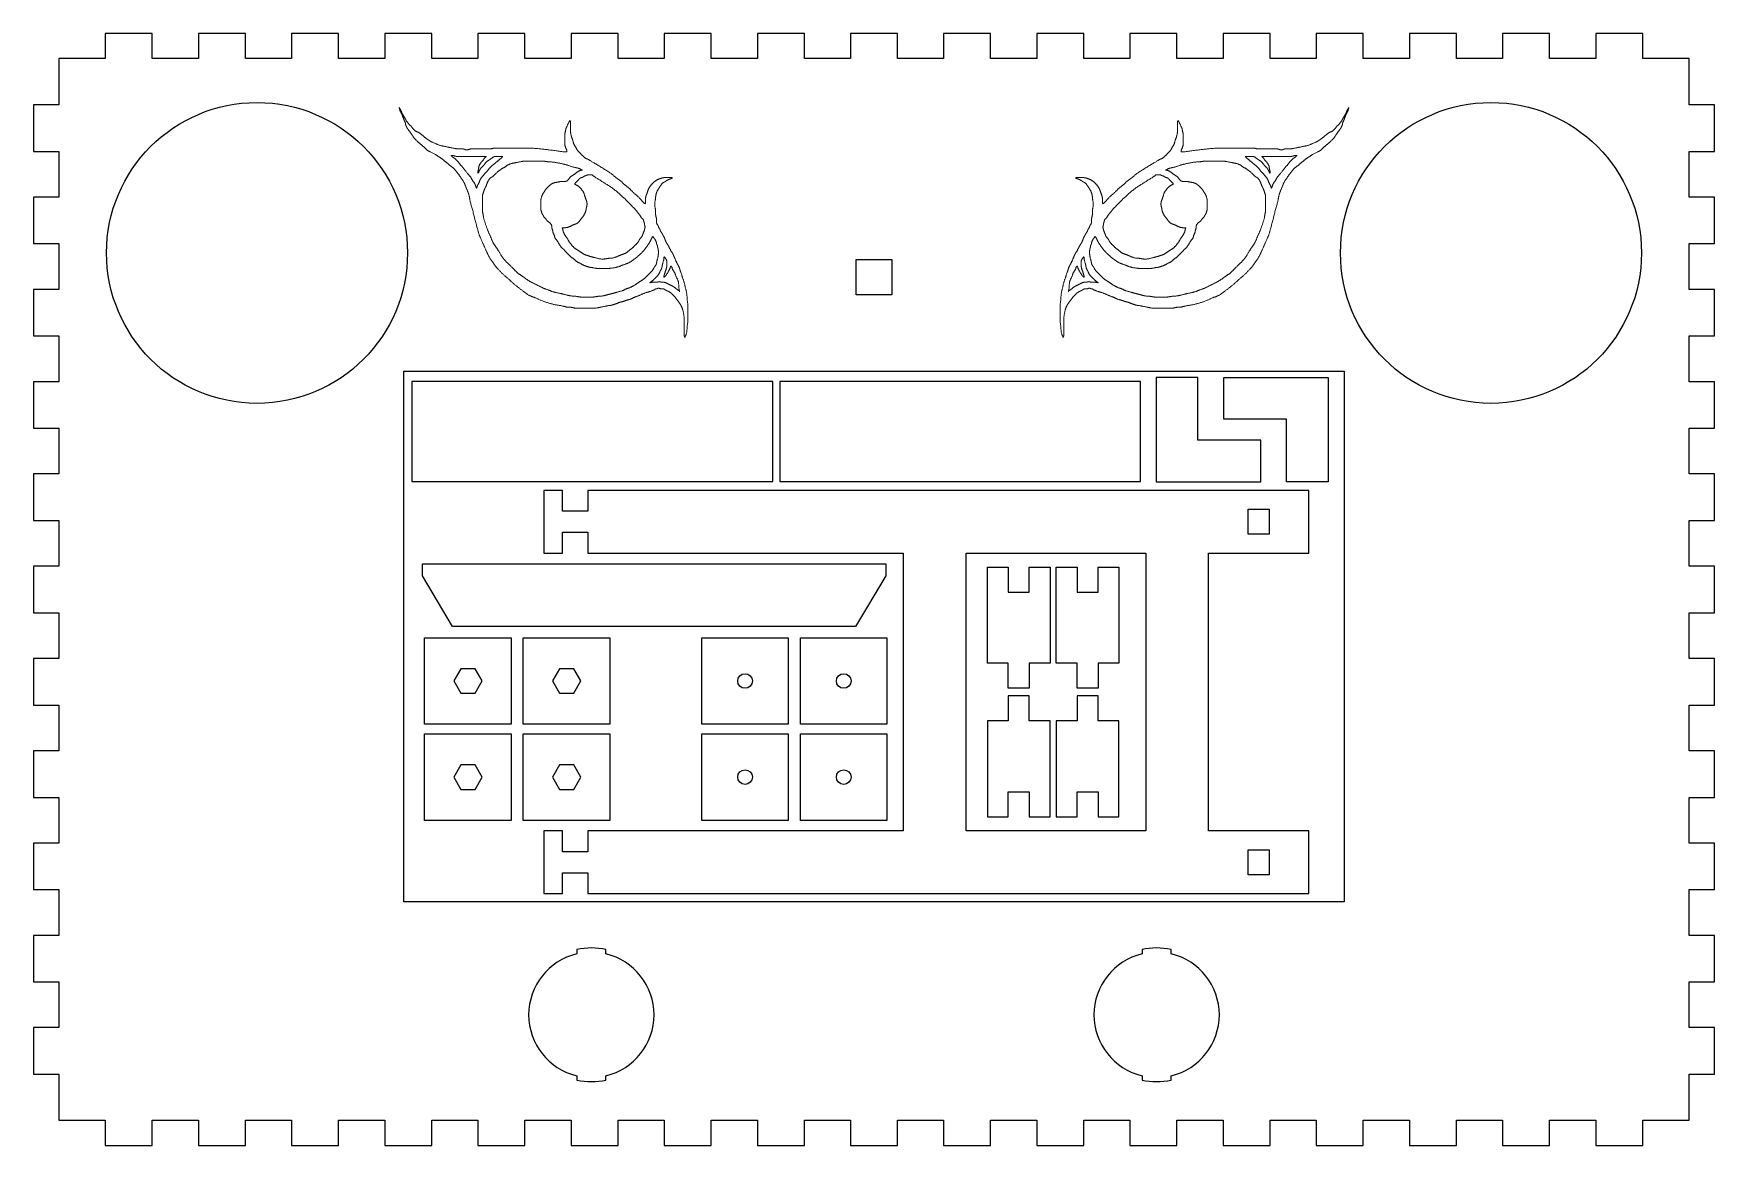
# Model space of a CAD drawing. Header units: millimetres. Extents: x 0 to 1137, y 0 to 1211.
# Drawn here: x 235.8 to 637.9, y 221.4 to 487.5 of the extents above; entities that cross this region are included whole.
import ezdxf

# ---------------------------------------------------------------- set-up
doc = ezdxf.new("R2010")
doc.units = ezdxf.units.MM
doc.layers.add('decoupe', color=7, linetype='Continuous')
doc.layers.add('gravure_rouge', color=1, linetype='Continuous')

msp = doc.modelspace()

# ---------------------------------------------------------------- linework, layer by layer
at = {"layer": 'decoupe'}
for points in [[(241.81, 260.57), (241.81, 249.63), (235.81, 249.63), (235.81, 238.48), (241.81, 238.48), (241.81, 227.44), (252.95, 227.44), (252.95, 221.44), (264.2, 221.44), (264.2, 227.44), (275.24, 227.44), (275.24, 221.44), (286.48, 221.44), (286.48, 227.44), (297.52, 227.44), (297.52, 221.44), (308.77, 221.44), (308.77, 227.44), (319.81, 227.44), (319.81, 221.44), (331.05, 221.44), (331.05, 227.44), (342.1, 227.44), (342.1, 221.44), (353.34, 221.44), (353.34, 227.44), (364.38, 227.44), (364.38, 221.44), (375.62, 221.44), (375.62, 227.44), (386.67, 227.44), (386.67, 221.44), (397.91, 221.44), (397.91, 227.44), (408.95, 227.44), (408.95, 221.44), (420.2, 221.44), (420.2, 227.44), (431.24, 227.44), (431.24, 221.44), (442.48, 221.44), (442.48, 227.44), (453.52, 227.44), (453.52, 221.44), (464.77, 221.44), (464.77, 227.44), (475.81, 227.44), (475.81, 221.44), (487.05, 221.44), (487.05, 227.44), (498.1, 227.44), (498.1, 221.44), (509.34, 221.44), (509.34, 227.44), (520.38, 227.44), (520.38, 221.44), (531.62, 221.44), (531.62, 227.44), (542.67, 227.44), (542.67, 221.44), (553.91, 221.44), (553.91, 227.44), (564.95, 227.44), (564.95, 221.44), (576.2, 221.44), (576.2, 227.44), (587.24, 227.44), (587.24, 221.44), (598.48, 221.44), (598.48, 227.44), (609.52, 227.44), (609.52, 221.44), (620.77, 221.44), (620.77, 227.44), (631.91, 227.44), (631.91, 238.48), (637.91, 238.48), (637.91, 249.63), (631.91, 249.63), (631.91, 260.57), (637.91, 260.57), (637.91, 271.71), (631.91, 271.71), (631.91, 282.66), (637.91, 282.66), (637.91, 293.8), (631.91, 293.8), (631.91, 304.74), (637.91, 304.74), (637.91, 315.89), (631.91, 315.89), (631.91, 326.83), (637.91, 326.83), (637.91, 337.97), (631.91, 337.97), (631.91, 348.92), (637.91, 348.92), (637.91, 360.06), (631.91, 360.06), (631.91, 371), (637.91, 371), (637.91, 382.15), (631.91, 382.15), (631.91, 393.09), (637.91, 393.09), (637.91, 404.23), (631.91, 404.23), (631.91, 415.18), (637.91, 415.18), (637.91, 426.32), (631.91, 426.32), (631.91, 437.27), (637.91, 437.27), (637.91, 448.41), (631.91, 448.41), (631.91, 459.35), (637.91, 459.35), (637.91, 470.5), (631.91, 470.5), (631.91, 481.54), (620.77, 481.54), (620.77, 487.54), (609.52, 487.54), (609.52, 481.54), (598.48, 481.54), (598.48, 487.54), (587.24, 487.54), (587.24, 481.54), (576.2, 481.54), (576.2, 487.54), (564.95, 487.54), (564.95, 481.54), (553.91, 481.54), (553.91, 487.54), (542.67, 487.54), (542.67, 481.54), (531.62, 481.54), (531.62, 487.54), (520.38, 487.54), (520.38, 481.54), (509.34, 481.54), (509.34, 487.54), (498.1, 487.54), (498.1, 481.54), (487.05, 481.54), (487.05, 487.54), (475.81, 487.54), (475.81, 481.54), (464.77, 481.54), (464.77, 487.54), (453.52, 487.54), (453.52, 481.54), (442.48, 481.54), (442.48, 487.54), (431.24, 487.54), (431.24, 481.54), (420.2, 481.54), (420.2, 487.54), (408.95, 487.54), (408.95, 481.54), (397.91, 481.54), (397.91, 487.54), (386.67, 487.54), (386.67, 481.54), (375.62, 481.54), (375.62, 487.54), (364.38, 487.54), (364.38, 481.54), (353.34, 481.54), (353.34, 487.54), (342.1, 487.54), (342.1, 481.54), (331.05, 481.54), (331.05, 487.54), (319.81, 487.54), (319.81, 481.54), (308.77, 481.54), (308.77, 487.54), (297.52, 487.54), (297.52, 481.54), (286.48, 481.54), (286.48, 487.54), (275.24, 487.54), (275.24, 481.54), (264.2, 481.54), (264.2, 487.54), (252.95, 487.54), (252.95, 481.54), (241.81, 481.54), (241.81, 470.5), (235.81, 470.5), (235.81, 459.35), (241.81, 459.35), (241.81, 448.41), (235.81, 448.41), (235.81, 437.27), (241.81, 437.27), (241.81, 426.32), (235.81, 426.32), (235.81, 415.18), (241.81, 415.18), (241.81, 404.23), (235.81, 404.23), (235.81, 393.09), (241.81, 393.09), (241.81, 382.15), (235.81, 382.15), (235.81, 371), (241.81, 371), (241.81, 360.06), (235.81, 360.06), (235.81, 348.92), (241.81, 348.92), (241.81, 337.97), (235.81, 337.97), (235.81, 326.83), (241.81, 326.83), (241.81, 315.89), (235.81, 315.89), (235.81, 304.74), (241.81, 304.74), (241.81, 293.8), (235.81, 293.8), (235.81, 282.66), (241.81, 282.66), (241.81, 271.71), (235.81, 271.71), (235.81, 260.57)], [(432.61, 433.49), (441.11, 433.49), (441.11, 424.99), (432.61, 424.99)], [(432.61, 433.49), (441.11, 433.49), (441.11, 424.99), (432.61, 424.99)], [(362.37, 281.71), (362.37, 286.71), (368.37, 286.71), (368.37, 281.71), (540.87, 281.71), (540.87, 296.71), (516.87, 296.71), (516.87, 363.21), (540.87, 363.21), (540.87, 378.21), (368.37, 378.21), (368.37, 373.21), (362.37, 373.21), (362.37, 378.21), (357.87, 378.21), (357.87, 363.21), (362.37, 363.21), (362.37, 368.21), (368.37, 368.21), (368.37, 363.21), (443.87, 363.21), (443.87, 296.71), (368.37, 296.71), (368.37, 291.71), (362.37, 291.71), (362.37, 296.71), (357.87, 296.71), (357.87, 281.71)], [(501.87, 296.71), (458.87, 296.71), (458.87, 363.21), (501.87, 363.21)], [(421.24, 360.67), (439.67, 360.67), (439.67, 357.74), (432.45, 345.67), (347.24, 345.67), (336.02, 345.67), (328.81, 357.74), (328.81, 360.67)], [(478.99, 336.86), (478.99, 336.86), (473.99, 336.86), (473.99, 330.86), (468.99, 330.86), (468.99, 336.86), (463.99, 336.86), (463.99, 336.86), (463.99, 336.86), (463.99, 353.86), (463.99, 359.86), (468.99, 359.86), (468.99, 353.86), (473.99, 353.86), (473.99, 359.86), (478.99, 359.86), (478.99, 353.86), (478.99, 336.86)], [(495.47, 336.86), (495.47, 336.86), (490.47, 336.86), (490.47, 330.86), (485.47, 330.86), (485.47, 336.86), (480.47, 336.86), (480.47, 336.86), (480.47, 336.86), (480.47, 353.86), (480.47, 359.86), (485.47, 359.86), (485.47, 353.86), (490.47, 353.86), (490.47, 359.86), (495.47, 359.86), (495.47, 353.86), (495.47, 336.86)], [(329.36, 342.94), (350.06, 342.94), (350.06, 322.24), (329.36, 322.24)], [(352.96, 342.94), (373.66, 342.94), (373.66, 322.24), (352.96, 322.24)], [(395.66, 342.94), (416.36, 342.94), (416.36, 322.24), (395.66, 322.24)], [(419.26, 342.94), (439.96, 342.94), (439.96, 322.24), (419.26, 322.24)], [(338.01, 329.64), (341.41, 329.64), (343.11, 332.59), (341.41, 335.53), (338.01, 335.53), (336.31, 332.59)], [(361.61, 329.64), (365.01, 329.64), (366.71, 332.59), (365.01, 335.53), (361.61, 335.53), (359.91, 332.59)], [(478.99, 323.05), (478.99, 323.05), (473.99, 323.05), (473.99, 329.05), (468.99, 329.05), (468.99, 323.05), (463.99, 323.05), (463.99, 323.05), (463.99, 323.05), (463.99, 306.05), (463.99, 300.05), (468.99, 300.05), (468.99, 306.05), (473.99, 306.05), (473.99, 300.05), (478.99, 300.05), (478.99, 306.05), (478.99, 323.05)], [(495.47, 323.05), (495.47, 323.05), (490.47, 323.05), (490.47, 329.05), (485.47, 329.05), (485.47, 323.05), (480.47, 323.05), (480.47, 323.05), (480.47, 323.05), (480.47, 306.05), (480.47, 300.05), (485.47, 300.05), (485.47, 306.05), (490.47, 306.05), (490.47, 300.05), (495.47, 300.05), (495.47, 306.05), (495.47, 323.05)], [(329.36, 319.94), (350.06, 319.94), (350.06, 299.24), (329.36, 299.24)], [(352.96, 319.94), (373.66, 319.94), (373.66, 299.24), (352.96, 299.24)], [(395.66, 319.94), (416.36, 319.94), (416.36, 299.24), (395.66, 299.24)], [(419.26, 319.94), (439.96, 319.94), (439.96, 299.24), (419.26, 299.24)], [(338.01, 306.65), (341.41, 306.65), (343.11, 309.59), (341.41, 312.54), (338.01, 312.54), (336.31, 309.59)], [(361.61, 306.65), (365.01, 306.65), (366.71, 309.59), (365.01, 312.54), (361.61, 312.54), (359.91, 309.59)]]:
    msp.add_lwpolyline(points, close=True, dxfattribs=at)
at = {"layer": 'decoupe', "elevation": 6}
msp.add_lwpolyline([(324.36, 406.74), (549.36, 406.74), (549.36, 279.74), (324.36, 279.74)], close=True, dxfattribs=at)
at = {"layer": 'decoupe'}
for points in [[(412.65, 380.3), (412.65, 404.3), (326.33, 404.3), (326.33, 380.3), (412.65, 380.3)], [(500.62, 380.3), (500.62, 404.3), (414.3, 404.3), (414.3, 380.3), (500.62, 380.3)], [(514.37, 390.23), (514.37, 405.23), (504.37, 405.23), (504.37, 390.23), (504.37, 380.23), (529.37, 380.23), (529.37, 390.23), (514.37, 390.23)], [(535.53, 395.23), (520.53, 395.23), (520.53, 405.23), (535.53, 405.23), (545.53, 405.23), (545.53, 380.23), (535.53, 380.23), (535.53, 395.23)], [(531.37, 373.71), (531.37, 367.71), (526.37, 367.71), (526.37, 373.71), (531.37, 373.71)], [(531.37, 292.21), (531.37, 286.21), (526.37, 286.21), (526.37, 292.21), (531.37, 292.21)]]:
    msp.add_lwpolyline(points, dxfattribs=at)
for points in [[(372.74, 238.11, 0.78843), (372.74, 267.28), (372.74, 268.31, 0.110716), (365.74, 268.31), (365.74, 267.28, 0.78843), (365.74, 238.11), (365.74, 237.09, 0.110716), (372.74, 237.09)], [(507.98, 238.11, 0.78843), (507.98, 267.28), (507.98, 268.31, 0.110716), (500.98, 268.31), (500.98, 267.28, 0.78843), (500.98, 238.11), (500.98, 237.09, 0.110716), (507.98, 237.09)]]:
    msp.add_lwpolyline(points, format="xyb", close=True, dxfattribs=at)
for centre, radius in [((289.26, 435.04), 36), ((584.46, 435.04), 36), ((406.01, 332.59), 1.75), ((429.61, 332.59), 1.75), ((406.01, 309.59), 1.75), ((429.61, 309.59), 1.75)]:
    msp.add_circle(centre, radius, dxfattribs=at)
at = {"layer": 'gravure_rouge', "lineweight": 0}
for points in [[(323.64, 469.23), (323.68, 469.15), (323.72, 469.06), (323.76, 468.98), (323.79, 468.9), (323.82, 468.82), (323.85, 468.75), (323.87, 468.67), (323.9, 468.6), (323.93, 468.53), (323.96, 468.47), (323.99, 468.4), (324.02, 468.34), (324.05, 468.28), (324.08, 468.22), (324.12, 468.15), (324.16, 468.08), (324.2, 468.01), (324.25, 467.94), (324.3, 467.86), (324.35, 467.79), (324.39, 467.71), (324.44, 467.64), (324.49, 467.56), (324.53, 467.49), (324.57, 467.43), (324.61, 467.36), (324.64, 467.3), (324.67, 467.24), (324.7, 467.18), (324.73, 467.12), (324.76, 467.07), (324.79, 467.01), (324.82, 466.96), (324.84, 466.9), (324.87, 466.85), (324.9, 466.79), (324.94, 466.74), (324.97, 466.68), (325.01, 466.63), (325.05, 466.57), (325.09, 466.51), (325.14, 466.46), (325.18, 466.4), (325.23, 466.35), (325.28, 466.29), (325.33, 466.24), (325.37, 466.18), (325.42, 466.13), (325.46, 466.07), (325.49, 466.02), (325.53, 465.96), (325.56, 465.91), (325.6, 465.86), (325.63, 465.81), (325.67, 465.76), (325.71, 465.72), (325.76, 465.68), (325.8, 465.64), (325.85, 465.61), (325.9, 465.57), (325.94, 465.54), (325.99, 465.5), (326.04, 465.47), (326.08, 465.43), (326.12, 465.38), (326.16, 465.34), (326.19, 465.29), (326.23, 465.24), (326.26, 465.18), (326.3, 465.13), (326.34, 465.07), (326.38, 465.02), (326.42, 464.96), (326.47, 464.91), (326.51, 464.85), (326.57, 464.8), (326.62, 464.74), (326.67, 464.69), (326.73, 464.63), (326.78, 464.58), (326.84, 464.52), (326.89, 464.47), (326.95, 464.41), (327.01, 464.36), (327.07, 464.31), (327.13, 464.26), (327.2, 464.21), (327.26, 464.17), (327.33, 464.13), (327.41, 464.09), (327.48, 464.06), (327.56, 464.02), (327.64, 463.99), (327.72, 463.95), (327.81, 463.91), (327.89, 463.87), (327.97, 463.83), (328.06, 463.78), (328.14, 463.73), (328.22, 463.68), (328.31, 463.62), (328.39, 463.56), (328.47, 463.5), (328.56, 463.43), (328.64, 463.36), (328.72, 463.29), (328.8, 463.21), (328.89, 463.14), (328.97, 463.06), (329.05, 462.98), (329.14, 462.91), (329.22, 462.84), (329.3, 462.77), (329.39, 462.71), (329.47, 462.64), (329.56, 462.58), (329.64, 462.52), (329.73, 462.46), (329.83, 462.39), (329.92, 462.32), (330.02, 462.25), (330.12, 462.18), (330.23, 462.1), (330.34, 462.03), (330.45, 461.95), (330.57, 461.88), (330.68, 461.8), (330.81, 461.73), (330.93, 461.67), (331.06, 461.6), (331.19, 461.54), (331.32, 461.48), (331.46, 461.42), (331.59, 461.36), (331.72, 461.31), (331.84, 461.25), (331.96, 461.2), (332.08, 461.14), (332.2, 461.09), (332.32, 461.04), (332.44, 460.98), (332.56, 460.94), (332.68, 460.89), (332.8, 460.85), (332.93, 460.81), (333.06, 460.77), (333.19, 460.74), (333.32, 460.7), (333.46, 460.67), (333.6, 460.64), (333.73, 460.62), (333.87, 460.59), (334.01, 460.56), (334.15, 460.53), (334.29, 460.51), (334.43, 460.48), (334.56, 460.45), (334.7, 460.42), (334.84, 460.39), (334.98, 460.37), (335.12, 460.34), (335.26, 460.31), (335.4, 460.28), (335.53, 460.26), (335.67, 460.23), (335.81, 460.2), (335.95, 460.17), (336.09, 460.15), (336.23, 460.12), (336.36, 460.09), (336.5, 460.06), (336.64, 460.04), (336.78, 460.02), (336.92, 459.99), (337.06, 459.98), (337.2, 459.96), (337.33, 459.95), (337.47, 459.94), (337.6, 459.93), (337.73, 459.93), (337.85, 459.93), (337.96, 459.92), (338.07, 459.92), (338.16, 459.92), (338.23, 459.92), (338.3, 459.92), (338.35, 459.92), (338.4, 459.92), (338.43, 459.92), (338.47, 459.92), (338.5, 459.92), (338.52, 459.92), (338.55, 459.92), (338.58, 459.92), (338.61, 459.92), (338.64, 459.92), (338.67, 459.91), (338.71, 459.91), (338.74, 459.9), (338.78, 459.89), (338.83, 459.87), (338.87, 459.85), (338.92, 459.83), (338.97, 459.81), (339.03, 459.79), (339.08, 459.77), (339.13, 459.75), (339.19, 459.74), (339.24, 459.73), (339.3, 459.72), (339.36, 459.71), (339.41, 459.71), (339.47, 459.71), (339.52, 459.72), (339.58, 459.73), (339.63, 459.74), (339.69, 459.75), (339.74, 459.77), (339.8, 459.79), (339.85, 459.81), (339.91, 459.83), (339.97, 459.85), (340.02, 459.87), (340.08, 459.89), (340.13, 459.9), (340.19, 459.91), (340.24, 459.91), (340.3, 459.92), (340.36, 459.92), (340.42, 459.92), (340.49, 459.92), (340.56, 459.92), (340.63, 459.92), (340.7, 459.92), (340.78, 459.92), (340.85, 459.92), (340.93, 459.92), (341, 459.92), (341.08, 459.92), (341.15, 459.92), (341.21, 459.92), (341.28, 459.92), (341.34, 459.92), (341.41, 459.92), (341.47, 459.92), (341.53, 459.92), (341.6, 459.92), (341.66, 459.92), (341.73, 459.92), (341.81, 459.92), (341.88, 459.92), (341.96, 459.92), (342.04, 459.92), (342.13, 459.92), (342.21, 459.92), (342.29, 459.92), (342.37, 459.92), (342.46, 459.92), (342.54, 459.92), (342.62, 459.92), (342.71, 459.92), (342.79, 459.92), (342.87, 459.92), (342.96, 459.92), (343.04, 459.92), (343.12, 459.92), (343.21, 459.92), (343.29, 459.92), (343.37, 459.92), (343.45, 459.92), (343.54, 459.92), (343.62, 459.92), (343.7, 459.92), (343.79, 459.92), (343.87, 459.92), (343.96, 459.92), (344.05, 459.92), (344.13, 459.92), (344.23, 459.92), (344.32, 459.92), (344.42, 459.92), (344.52, 459.92), (344.62, 459.93), (344.73, 459.93), (344.83, 459.93), (344.93, 459.94), (345.04, 459.95), (345.13, 459.96), (345.23, 459.98), (345.32, 459.99), (345.41, 460.01), (345.5, 460.03), (345.59, 460.05), (345.68, 460.07), (345.78, 460.09), (345.87, 460.11), (345.97, 460.12), (346.07, 460.13), (346.18, 460.14), (346.28, 460.14), (346.39, 460.14), (346.5, 460.14), (346.61, 460.15), (346.72, 460.15), (346.83, 460.15), (346.95, 460.15), (347.06, 460.15), (347.18, 460.15), (347.31, 460.15), (347.45, 460.15), (347.6, 460.15), (347.76, 460.15), (347.93, 460.15), (348.11, 460.15), (348.31, 460.15), (348.51, 460.15), (348.72, 460.15), (348.94, 460.15), (349.16, 460.15), (349.38, 460.15), (349.6, 460.15), (349.82, 460.15), (350.05, 460.15), (350.27, 460.15), (350.5, 460.15), (350.73, 460.15), (350.96, 460.15), (351.19, 460.15), (351.43, 460.15), (351.67, 460.15), (351.91, 460.15), (352.15, 460.15), (352.4, 460.15), (352.65, 460.15), (352.9, 460.15), (353.15, 460.15), (353.4, 460.15), (353.65, 460.14), (353.9, 460.14), (354.14, 460.14), (354.39, 460.14), (354.64, 460.13), (354.89, 460.12), (355.14, 460.11), (355.39, 460.09), (355.64, 460.07), (355.89, 460.05), (356.14, 460.03), (356.39, 460), (356.64, 459.98), (356.89, 459.95), (357.14, 459.92), (357.38, 459.9), (357.63, 459.87), (357.88, 459.84), (358.14, 459.81), (358.39, 459.79), (358.65, 459.76), (358.9, 459.73), (359.17, 459.7), (359.43, 459.67), (359.7, 459.65), (359.97, 459.62), (360.24, 459.59), (360.52, 459.55), (360.79, 459.52), (361.07, 459.48), (361.34, 459.44), (361.62, 459.4), (361.89, 459.36), (362.15, 459.31), (362.4, 459.28), (362.63, 459.25), (362.83, 459.23), (363.01, 459.22), (363.15, 459.22), (363.26, 459.24), (363.33, 459.28), (363.38, 459.33), (363.4, 459.39), (363.4, 459.45), (363.39, 459.52), (363.37, 459.59), (363.34, 459.67), (363.31, 459.73), (363.28, 459.8), (363.26, 459.86), (363.23, 459.92), (363.2, 459.99), (363.17, 460.05), (363.14, 460.11), (363.12, 460.18), (363.09, 460.25), (363.06, 460.33), (363.04, 460.4), (363.01, 460.48), (362.99, 460.55), (362.97, 460.63), (362.95, 460.7), (362.93, 460.77), (362.92, 460.84), (362.91, 460.9), (362.9, 460.97), (362.9, 461.03), (362.9, 461.08), (362.9, 461.14), (362.9, 461.2), (362.9, 461.25), (362.9, 461.31), (362.9, 461.36), (362.9, 461.42), (362.9, 461.48), (362.9, 461.54), (362.9, 461.6), (362.9, 461.67), (362.9, 461.73), (362.9, 461.8), (362.9, 461.88), (362.9, 461.95), (362.9, 462.03), (362.9, 462.1), (362.9, 462.18), (362.9, 462.25), (362.9, 462.32), (362.9, 462.39), (362.9, 462.46), (362.9, 462.52), (362.9, 462.58), (362.9, 462.64), (362.9, 462.69), (362.9, 462.75), (362.9, 462.8), (362.9, 462.86), (362.9, 462.91), (362.9, 462.97), (362.9, 463.03), (362.9, 463.08), (362.9, 463.14), (362.9, 463.19), (362.9, 463.25), (362.9, 463.3), (362.9, 463.36), (362.9, 463.41), (362.9, 463.47), (362.9, 463.53), (362.91, 463.59), (362.92, 463.66), (362.93, 463.73), (362.95, 463.8), (362.97, 463.87), (362.99, 463.95), (363.01, 464.02), (363.03, 464.1), (363.05, 464.17), (363.06, 464.25), (363.08, 464.32), (363.09, 464.39), (363.1, 464.45), (363.11, 464.51), (363.12, 464.57), (363.12, 464.63), (363.13, 464.69), (363.14, 464.74), (363.15, 464.8), (363.17, 464.85), (363.19, 464.91), (363.21, 464.97), (363.24, 465.03), (363.27, 465.09), (363.3, 465.16), (363.34, 465.23), (363.38, 465.31), (363.42, 465.4), (363.46, 465.49), (363.51, 465.59), (363.56, 465.69), (363.62, 465.8), (363.67, 465.91), (363.73, 466.02), (363.78, 466.13), (363.84, 466.24), (363.89, 466.34), (363.94, 466.44), (363.99, 466.53), (364.04, 466.61), (364.08, 466.67), (364.12, 466.7), (364.15, 466.72), (364.18, 466.7), (364.19, 466.67), (364.21, 466.61), (364.22, 466.54), (364.22, 466.45), (364.22, 466.36), (364.22, 466.26), (364.22, 466.16), (364.22, 466.07), (364.22, 465.98), (364.22, 465.88), (364.22, 465.79), (364.22, 465.7), (364.22, 465.61), (364.22, 465.52), (364.22, 465.43), (364.22, 465.33), (364.22, 465.23), (364.22, 465.12), (364.22, 465.02), (364.22, 464.92), (364.22, 464.81), (364.22, 464.71), (364.22, 464.61), (364.22, 464.52), (364.23, 464.42), (364.23, 464.33), (364.23, 464.24), (364.23, 464.15), (364.24, 464.06), (364.25, 463.97), (364.26, 463.87), (364.28, 463.78), (364.3, 463.67), (364.32, 463.57), (364.34, 463.47), (364.37, 463.36), (364.39, 463.26), (364.42, 463.16), (364.45, 463.06), (364.47, 462.97), (364.5, 462.87), (364.53, 462.79), (364.56, 462.7), (364.58, 462.61), (364.61, 462.53), (364.64, 462.44), (364.67, 462.36), (364.7, 462.28), (364.72, 462.19), (364.75, 462.11), (364.78, 462.02), (364.81, 461.94), (364.83, 461.85), (364.86, 461.75), (364.89, 461.66), (364.92, 461.56), (364.95, 461.46), (364.97, 461.36), (365, 461.26), (365.04, 461.16), (365.07, 461.06), (365.11, 460.97), (365.15, 460.88), (365.19, 460.8), (365.24, 460.73), (365.28, 460.66), (365.33, 460.59), (365.38, 460.53), (365.43, 460.46), (365.47, 460.4), (365.52, 460.33), (365.56, 460.26), (365.59, 460.19), (365.63, 460.11), (365.66, 460.03), (365.7, 459.96), (365.74, 459.88), (365.77, 459.81), (365.81, 459.74), (365.86, 459.67), (365.9, 459.61), (365.95, 459.54), (366, 459.49), (366.05, 459.43), (366.11, 459.37), (366.16, 459.31), (366.22, 459.26), (366.27, 459.2), (366.33, 459.15), (366.39, 459.09), (366.44, 459.03), (366.5, 458.97), (366.57, 458.91), (366.63, 458.85), (366.7, 458.78), (366.77, 458.71), (366.84, 458.63), (366.92, 458.56), (366.99, 458.48), (367.07, 458.41), (367.15, 458.33), (367.22, 458.26), (367.29, 458.19), (367.36, 458.12), (367.42, 458.06), (367.49, 458), (367.55, 457.94), (367.61, 457.89), (367.67, 457.83), (367.74, 457.79), (367.81, 457.74), (367.88, 457.7), (367.95, 457.67), (368.03, 457.63), (368.11, 457.6), (368.19, 457.56), (368.27, 457.53), (368.35, 457.49), (368.43, 457.45), (368.52, 457.41), (368.6, 457.36), (368.69, 457.31), (368.79, 457.25), (368.89, 457.19), (369, 457.12), (369.11, 457.05), (369.25, 456.97), (369.39, 456.88), (369.55, 456.79), (369.72, 456.69), (369.9, 456.59), (370.09, 456.48), (370.28, 456.36), (370.48, 456.24), (370.69, 456.12), (370.9, 455.99), (371.11, 455.86), (371.32, 455.73), (371.54, 455.6), (371.76, 455.46), (371.98, 455.33), (372.2, 455.19), (372.42, 455.05), (372.64, 454.91), (372.86, 454.77), (373.08, 454.64), (373.29, 454.5), (373.48, 454.38), (373.67, 454.25), (373.85, 454.13), (374.01, 454.02), (374.15, 453.91), (374.28, 453.81), (374.4, 453.71), (374.51, 453.62), (374.61, 453.53), (374.71, 453.44), (374.8, 453.36), (374.9, 453.28), (374.99, 453.19), (375.1, 453.11), (375.2, 453.03), (375.31, 452.94), (375.42, 452.86), (375.52, 452.78), (375.63, 452.7), (375.75, 452.61), (375.86, 452.53), (375.97, 452.45), (376.08, 452.36), (376.18, 452.28), (376.29, 452.2), (376.39, 452.11), (376.5, 452.03), (376.59, 451.95), (376.69, 451.86), (376.78, 451.78), (376.87, 451.7), (376.96, 451.62), (377.05, 451.53), (377.15, 451.45), (377.24, 451.37), (377.33, 451.28), (377.43, 451.2), (377.53, 451.12), (377.64, 451.03), (377.74, 450.95), (377.84, 450.87), (377.95, 450.78), (378.05, 450.7), (378.15, 450.62), (378.24, 450.54), (378.33, 450.45), (378.42, 450.37), (378.51, 450.28), (378.61, 450.19), (378.7, 450.1), (378.79, 450.01), (378.88, 449.92), (378.98, 449.82), (379.08, 449.72), (379.19, 449.61), (379.29, 449.51), (379.4, 449.41), (379.51, 449.3), (379.62, 449.2), (379.73, 449.1), (379.84, 449.01), (379.95, 448.92), (380.06, 448.83), (380.17, 448.74), (380.28, 448.65), (380.38, 448.55), (380.48, 448.46), (380.58, 448.37), (380.68, 448.27), (380.77, 448.17), (380.86, 448.06), (380.95, 447.96), (381.04, 447.85), (381.13, 447.74), (381.23, 447.63), (381.32, 447.52), (381.42, 447.41), (381.52, 447.3), (381.62, 447.2), (381.71, 447.1), (381.8, 447.02), (381.89, 446.95), (381.96, 446.89), (382.02, 446.85), (382.07, 446.83), (382.11, 446.84), (382.13, 446.85), (382.15, 446.88), (382.16, 446.93), (382.17, 446.98), (382.17, 447.04), (382.17, 447.11), (382.17, 447.18), (382.17, 447.25), (382.17, 447.33), (382.17, 447.41), (382.17, 447.48), (382.17, 447.56), (382.17, 447.63), (382.17, 447.7), (382.17, 447.77), (382.17, 447.83), (382.17, 447.9), (382.18, 447.96), (382.18, 448.02), (382.19, 448.09), (382.2, 448.15), (382.21, 448.22), (382.22, 448.29), (382.24, 448.36), (382.26, 448.44), (382.29, 448.52), (382.31, 448.6), (382.34, 448.68), (382.36, 448.76), (382.39, 448.85), (382.42, 448.93), (382.45, 449.01), (382.48, 449.1), (382.5, 449.18), (382.53, 449.26), (382.56, 449.34), (382.59, 449.43), (382.61, 449.51), (382.64, 449.59), (382.67, 449.68), (382.7, 449.76), (382.72, 449.84), (382.75, 449.92), (382.78, 449.99), (382.81, 450.07), (382.84, 450.14), (382.86, 450.21), (382.89, 450.27), (382.92, 450.33), (382.95, 450.4), (382.98, 450.46), (383.02, 450.52), (383.05, 450.59), (383.09, 450.66), (383.14, 450.73), (383.18, 450.8), (383.23, 450.87), (383.28, 450.95), (383.34, 451.03), (383.39, 451.1), (383.44, 451.18), (383.5, 451.25), (383.56, 451.31), (383.61, 451.38), (383.67, 451.44), (383.72, 451.5), (383.78, 451.56), (383.83, 451.61), (383.89, 451.67), (383.94, 451.73), (384, 451.78), (384.05, 451.84), (384.11, 451.89), (384.17, 451.95), (384.23, 452), (384.29, 452.06), (384.36, 452.11), (384.42, 452.17), (384.49, 452.22), (384.57, 452.28), (384.64, 452.33), (384.72, 452.39), (384.8, 452.44), (384.89, 452.49), (384.97, 452.53), (385.05, 452.58), (385.13, 452.62), (385.22, 452.65), (385.3, 452.69), (385.38, 452.72), (385.47, 452.75), (385.55, 452.78), (385.63, 452.81), (385.72, 452.83), (385.8, 452.86), (385.88, 452.89), (385.96, 452.92), (386.04, 452.94), (386.11, 452.96), (386.18, 452.98), (386.25, 453), (386.31, 453.02), (386.36, 453.03), (386.4, 453.04), (386.45, 453.05), (386.49, 453.05), (386.52, 453.05), (386.56, 453.05), (386.6, 453.06), (386.64, 453.06), (386.68, 453.06), (386.73, 453.06), (386.78, 453.06), (386.83, 453.06), (386.88, 453.06), (386.93, 453.06), (386.99, 453.06), (387.04, 453.06), (387.1, 453.06), (387.16, 453.06), (387.21, 453.06), (387.27, 453.06), (387.32, 453.06), (387.38, 453.06), (387.43, 453.06), (387.49, 453.06), (387.54, 453.06), (387.6, 453.06), (387.65, 453.06), (387.71, 453.06), (387.76, 453.06), (387.82, 453.06), (387.88, 453.06), (387.93, 453.06), (387.99, 453.06), (388.04, 453.06), (388.1, 453.06), (388.15, 453.06), (388.21, 453.06), (388.26, 453.06), (388.32, 453.06), (388.37, 453.06), (388.43, 453.06), (388.48, 453.05), (388.53, 453.05), (388.58, 453.05), (388.61, 453.05), (388.64, 453.04), (388.66, 453.03), (388.67, 453.02), (388.66, 453), (388.64, 452.98), (388.61, 452.96), (388.57, 452.94), (388.52, 452.92), (388.47, 452.89), (388.4, 452.86), (388.34, 452.83), (388.27, 452.81), (388.19, 452.78), (388.12, 452.75), (388.04, 452.72), (387.97, 452.7), (387.89, 452.67), (387.82, 452.64), (387.75, 452.61), (387.68, 452.58), (387.61, 452.56), (387.55, 452.53), (387.5, 452.5), (387.44, 452.47), (387.39, 452.45), (387.35, 452.42), (387.3, 452.39), (387.26, 452.36), (387.23, 452.34), (387.19, 452.31), (387.16, 452.28), (387.12, 452.25), (387.08, 452.22), (387.05, 452.2), (387.01, 452.17), (386.96, 452.14), (386.92, 452.11), (386.87, 452.09), (386.82, 452.06), (386.77, 452.03), (386.71, 452), (386.66, 451.98), (386.6, 451.95), (386.55, 451.92), (386.49, 451.89), (386.44, 451.86), (386.38, 451.83), (386.33, 451.8), (386.28, 451.77), (386.24, 451.73), (386.2, 451.69), (386.16, 451.65), (386.12, 451.6), (386.08, 451.55), (386.05, 451.5), (386.02, 451.46), (385.99, 451.41), (385.96, 451.36), (385.94, 451.32), (385.91, 451.28), (385.88, 451.24), (385.85, 451.21), (385.83, 451.17), (385.8, 451.14), (385.77, 451.1), (385.74, 451.06), (385.72, 451.02), (385.69, 450.98), (385.66, 450.94), (385.63, 450.89), (385.6, 450.84), (385.58, 450.79), (385.55, 450.74), (385.52, 450.7), (385.49, 450.66), (385.47, 450.62), (385.44, 450.58), (385.41, 450.54), (385.38, 450.51), (385.36, 450.47), (385.33, 450.44), (385.3, 450.4), (385.27, 450.36), (385.24, 450.32), (385.22, 450.27), (385.19, 450.22), (385.16, 450.17), (385.13, 450.12), (385.11, 450.06), (385.08, 450.01), (385.05, 449.95), (385.02, 449.9), (385, 449.84), (384.97, 449.78), (384.94, 449.72), (384.91, 449.66), (384.88, 449.59), (384.86, 449.52), (384.83, 449.44), (384.8, 449.35), (384.77, 449.26), (384.75, 449.16), (384.72, 449.06), (384.7, 448.96), (384.68, 448.86), (384.66, 448.76), (384.64, 448.66), (384.63, 448.57), (384.62, 448.47), (384.61, 448.38), (384.61, 448.29), (384.6, 448.2), (384.59, 448.11), (384.58, 448.02), (384.57, 447.92), (384.56, 447.82), (384.54, 447.72), (384.52, 447.62), (384.5, 447.51), (384.48, 447.4), (384.46, 447.29), (384.44, 447.18), (384.42, 447.07), (384.41, 446.96), (384.4, 446.85), (384.4, 446.74), (384.4, 446.64), (384.4, 446.53), (384.4, 446.42), (384.41, 446.32), (384.42, 446.22), (384.44, 446.13), (384.46, 446.04), (384.48, 445.95), (384.5, 445.86), (384.52, 445.76), (384.54, 445.67), (384.56, 445.58), (384.57, 445.49), (384.58, 445.39), (384.59, 445.29), (384.6, 445.18), (384.6, 445.08), (384.61, 444.98), (384.61, 444.87), (384.61, 444.77), (384.61, 444.67), (384.61, 444.58), (384.61, 444.49), (384.61, 444.4), (384.61, 444.31), (384.62, 444.22), (384.62, 444.14), (384.63, 444.06), (384.64, 443.97), (384.66, 443.89), (384.68, 443.81), (384.7, 443.73), (384.72, 443.65), (384.74, 443.57), (384.76, 443.5), (384.78, 443.44), (384.79, 443.38), (384.8, 443.33), (384.81, 443.28), (384.82, 443.24), (384.82, 443.21), (384.83, 443.17), (384.83, 443.14), (384.83, 443.11), (384.83, 443.09), (384.83, 443.06), (384.83, 443.03), (384.83, 443), (384.83, 442.97), (384.83, 442.95), (384.83, 442.92), (384.83, 442.89), (384.83, 442.86), (384.83, 442.84), (384.83, 442.81), (384.83, 442.78), (384.83, 442.75), (384.83, 442.73), (384.83, 442.7), (384.83, 442.67), (384.83, 442.64), (384.83, 442.61), (384.83, 442.59), (384.83, 442.56), (384.83, 442.53), (384.83, 442.5), (384.83, 442.48), (384.83, 442.45), (384.83, 442.42), (384.83, 442.39), (384.83, 442.37), (384.83, 442.34), (384.83, 442.31), (384.84, 442.27), (384.84, 442.24), (384.85, 442.2), (384.87, 442.16), (384.88, 442.12), (384.9, 442.07), (384.92, 442.03), (384.94, 441.98), (384.97, 441.93), (385, 441.88), (385.02, 441.84), (385.05, 441.79), (385.08, 441.75), (385.11, 441.72), (385.13, 441.68), (385.16, 441.65), (385.18, 441.62), (385.2, 441.59), (385.22, 441.56), (385.24, 441.53), (385.25, 441.51), (385.26, 441.48), (385.27, 441.45), (385.27, 441.42), (385.28, 441.39), (385.29, 441.35), (385.3, 441.32), (385.31, 441.28), (385.32, 441.23), (385.34, 441.19), (385.36, 441.14), (385.39, 441.09), (385.41, 441.04), (385.44, 441), (385.47, 440.95), (385.49, 440.91), (385.52, 440.87), (385.55, 440.83), (385.57, 440.8), (385.6, 440.76), (385.62, 440.73), (385.64, 440.7), (385.66, 440.68), (385.68, 440.65), (385.69, 440.62), (385.7, 440.59), (385.71, 440.56), (385.72, 440.53), (385.72, 440.5), (385.73, 440.47), (385.74, 440.43), (385.75, 440.39), (385.77, 440.35), (385.79, 440.3), (385.81, 440.25), (385.83, 440.21), (385.86, 440.16), (385.88, 440.11), (385.91, 440.06), (385.94, 440.02), (385.96, 439.98), (385.99, 439.94), (386.02, 439.91), (386.05, 439.87), (386.08, 439.84), (386.1, 439.8), (386.13, 439.77), (386.16, 439.73), (386.19, 439.68), (386.21, 439.64), (386.24, 439.59), (386.27, 439.54), (386.3, 439.48), (386.32, 439.43), (386.35, 439.37), (386.38, 439.32), (386.41, 439.26), (386.44, 439.21), (386.46, 439.15), (386.49, 439.1), (386.52, 439.04), (386.55, 438.99), (386.57, 438.93), (386.6, 438.88), (386.63, 438.82), (386.66, 438.76), (386.68, 438.71), (386.71, 438.65), (386.74, 438.59), (386.77, 438.53), (386.8, 438.46), (386.82, 438.4), (386.85, 438.33), (386.88, 438.25), (386.91, 438.18), (386.93, 438.1), (386.96, 438.02), (386.99, 437.95), (387.02, 437.88), (387.04, 437.81), (387.07, 437.74), (387.1, 437.67), (387.13, 437.61), (387.16, 437.56), (387.18, 437.5), (387.21, 437.45), (387.24, 437.41), (387.27, 437.36), (387.29, 437.32), (387.32, 437.28), (387.35, 437.25), (387.38, 437.21), (387.4, 437.18), (387.43, 437.14), (387.46, 437.11), (387.49, 437.07), (387.52, 437.02), (387.54, 436.98), (387.57, 436.93), (387.6, 436.88), (387.63, 436.82), (387.65, 436.77), (387.68, 436.72), (387.71, 436.66), (387.74, 436.61), (387.76, 436.55), (387.79, 436.5), (387.82, 436.45), (387.84, 436.4), (387.86, 436.36), (387.88, 436.32), (387.89, 436.29), (387.91, 436.27), (387.92, 436.25), (387.92, 436.23), (387.93, 436.22), (387.93, 436.21), (387.93, 436.2), (387.93, 436.19), (387.93, 436.18), (387.93, 436.17), (387.93, 436.15), (387.93, 436.13), (387.94, 436.11), (387.94, 436.09), (387.95, 436.07), (387.96, 436.05), (387.97, 436.03), (387.98, 436.02), (388, 436.01), (388.02, 436), (388.04, 436), (388.06, 435.99), (388.08, 435.98), (388.1, 435.97), (388.12, 435.96), (388.13, 435.94), (388.14, 435.92), (388.15, 435.9), (388.15, 435.88), (388.16, 435.85), (388.17, 435.81), (388.18, 435.78), (388.19, 435.74), (388.2, 435.69), (388.22, 435.65), (388.24, 435.6), (388.27, 435.55), (388.29, 435.5), (388.32, 435.46), (388.35, 435.41), (388.37, 435.37), (388.4, 435.33), (388.43, 435.29), (388.46, 435.26), (388.48, 435.22), (388.51, 435.19), (388.54, 435.15), (388.57, 435.11), (388.6, 435.07), (388.62, 435.03), (388.65, 434.98), (388.68, 434.93), (388.71, 434.88), (388.73, 434.83), (388.76, 434.78), (388.79, 434.72), (388.82, 434.67), (388.84, 434.61), (388.87, 434.56), (388.9, 434.5), (388.93, 434.44), (388.96, 434.38), (388.98, 434.32), (389.01, 434.25), (389.04, 434.19), (389.07, 434.12), (389.09, 434.04), (389.12, 433.96), (389.15, 433.88), (389.19, 433.8), (389.22, 433.71), (389.26, 433.62), (389.3, 433.52), (389.34, 433.42), (389.39, 433.32), (389.44, 433.22), (389.49, 433.11), (389.54, 433), (389.59, 432.89), (389.65, 432.78), (389.7, 432.67), (389.76, 432.56), (389.81, 432.45), (389.87, 432.34), (389.92, 432.24), (389.97, 432.14), (390.02, 432.04), (390.07, 431.95), (390.11, 431.86), (390.15, 431.78), (390.19, 431.71), (390.22, 431.64), (390.25, 431.58), (390.27, 431.52), (390.3, 431.47), (390.32, 431.42), (390.33, 431.38), (390.34, 431.34), (390.35, 431.3), (390.36, 431.26), (390.37, 431.22), (390.38, 431.17), (390.4, 431.12), (390.42, 431.05), (390.44, 430.97), (390.47, 430.88), (390.51, 430.78), (390.55, 430.67), (390.59, 430.55), (390.64, 430.43), (390.69, 430.3), (390.73, 430.18), (390.77, 430.05), (390.81, 429.93), (390.85, 429.81), (390.89, 429.69), (390.92, 429.57), (390.96, 429.45), (390.99, 429.33), (391.03, 429.21), (391.07, 429.09), (391.11, 428.96), (391.16, 428.84), (391.21, 428.7), (391.25, 428.57), (391.3, 428.43), (391.35, 428.3), (391.4, 428.16), (391.44, 428.02), (391.48, 427.88), (391.52, 427.74), (391.55, 427.61), (391.58, 427.47), (391.61, 427.34), (391.64, 427.2), (391.67, 427.08), (391.7, 426.95), (391.72, 426.83), (391.75, 426.71), (391.78, 426.59), (391.81, 426.47), (391.84, 426.35), (391.86, 426.23), (391.89, 426.11), (391.92, 425.99), (391.95, 425.86), (391.97, 425.73), (392, 425.6), (392.02, 425.47), (392.05, 425.33), (392.07, 425.19), (392.09, 425.06), (392.1, 424.92), (392.12, 424.78), (392.13, 424.64), (392.13, 424.5), (392.14, 424.36), (392.15, 424.23), (392.16, 424.09), (392.16, 423.95), (392.18, 423.81), (392.19, 423.67), (392.21, 423.53), (392.23, 423.4), (392.25, 423.26), (392.27, 423.12), (392.29, 422.98), (392.31, 422.84), (392.32, 422.7), (392.34, 422.56), (392.35, 422.43), (392.35, 422.29), (392.36, 422.15), (392.36, 422.02), (392.36, 421.89), (392.36, 421.76), (392.36, 421.63), (392.36, 421.51), (392.36, 421.39), (392.36, 421.27), (392.36, 421.15), (392.36, 421.03), (392.36, 420.92), (392.36, 420.8), (392.36, 420.67), (392.36, 420.55), (392.36, 420.42), (392.36, 420.28), (392.36, 420.15), (392.36, 420.01), (392.36, 419.88), (392.36, 419.74), (392.36, 419.6), (392.36, 419.46), (392.36, 419.32), (392.36, 419.19), (392.36, 419.05), (392.35, 418.92), (392.35, 418.79), (392.34, 418.66), (392.32, 418.53), (392.31, 418.41), (392.29, 418.29), (392.27, 418.17), (392.25, 418.05), (392.23, 417.93), (392.21, 417.81), (392.19, 417.69), (392.18, 417.57), (392.16, 417.44), (392.16, 417.31), (392.15, 417.18), (392.14, 417.05), (392.13, 416.91), (392.13, 416.78), (392.12, 416.64), (392.1, 416.5), (392.09, 416.36), (392.07, 416.22), (392.05, 416.09), (392.02, 415.95), (391.99, 415.82), (391.96, 415.68), (391.92, 415.56), (391.88, 415.43), (391.84, 415.31), (391.79, 415.19), (391.75, 415.09), (391.7, 415), (391.66, 414.93), (391.62, 414.88), (391.58, 414.86), (391.55, 414.87), (391.53, 414.92), (391.51, 414.99), (391.49, 415.09), (391.48, 415.22), (391.48, 415.36), (391.48, 415.51), (391.48, 415.67), (391.48, 415.83), (391.48, 416), (391.48, 416.17), (391.48, 416.33), (391.48, 416.5), (391.48, 416.67), (391.48, 416.83), (391.48, 417), (391.48, 417.16), (391.48, 417.33), (391.48, 417.5), (391.48, 417.66), (391.48, 417.82), (391.48, 417.99), (391.48, 418.15), (391.48, 418.3), (391.48, 418.46), (391.48, 418.61), (391.47, 418.75), (391.47, 418.9), (391.47, 419.04), (391.47, 419.18), (391.46, 419.32), (391.45, 419.46), (391.44, 419.6), (391.42, 419.74), (391.4, 419.88), (391.38, 420.02), (391.36, 420.16), (391.34, 420.29), (391.31, 420.43), (391.28, 420.57), (391.25, 420.71), (391.23, 420.85), (391.2, 420.99), (391.17, 421.12), (391.14, 421.26), (391.11, 421.39), (391.07, 421.52), (391.04, 421.65), (391, 421.78), (390.95, 421.9), (390.91, 422.02), (390.86, 422.13), (390.81, 422.24), (390.76, 422.34), (390.72, 422.43), (390.67, 422.52), (390.63, 422.59), (390.59, 422.66), (390.55, 422.71), (390.52, 422.76), (390.48, 422.8), (390.45, 422.84), (390.42, 422.88), (390.4, 422.92), (390.37, 422.96), (390.34, 423), (390.31, 423.05), (390.28, 423.1), (390.25, 423.15), (390.22, 423.2), (390.19, 423.26), (390.15, 423.31), (390.11, 423.37), (390.07, 423.42), (390.02, 423.48), (389.97, 423.53), (389.92, 423.59), (389.88, 423.64), (389.83, 423.7), (389.78, 423.76), (389.74, 423.81), (389.7, 423.87), (389.66, 423.92), (389.63, 423.98), (389.59, 424.03), (389.56, 424.09), (389.52, 424.14), (389.48, 424.2), (389.44, 424.25), (389.4, 424.31), (389.36, 424.36), (389.31, 424.42), (389.26, 424.47), (389.21, 424.52), (389.16, 424.57), (389.12, 424.62), (389.08, 424.66), (389.04, 424.7), (389, 424.74), (388.96, 424.77), (388.93, 424.81), (388.89, 424.84), (388.86, 424.88), (388.82, 424.92), (388.78, 424.96), (388.74, 425), (388.69, 425.04), (388.64, 425.09), (388.6, 425.14), (388.55, 425.19), (388.5, 425.24), (388.45, 425.28), (388.41, 425.32), (388.37, 425.36), (388.33, 425.4), (388.3, 425.44), (388.26, 425.47), (388.23, 425.5), (388.19, 425.53), (388.16, 425.56), (388.12, 425.58), (388.07, 425.61), (388.03, 425.64), (387.98, 425.67), (387.93, 425.69), (387.87, 425.72), (387.82, 425.75), (387.76, 425.78), (387.71, 425.8), (387.65, 425.83), (387.6, 425.86), (387.54, 425.89), (387.49, 425.92), (387.43, 425.94), (387.38, 425.97), (387.32, 426), (387.27, 426.03), (387.21, 426.05), (387.16, 426.08), (387.1, 426.11), (387.05, 426.14), (387, 426.16), (386.95, 426.19), (386.9, 426.22), (386.86, 426.25), (386.82, 426.28), (386.78, 426.3), (386.75, 426.33), (386.71, 426.35), (386.68, 426.38), (386.64, 426.4), (386.6, 426.42), (386.56, 426.43), (386.52, 426.44), (386.48, 426.45), (386.43, 426.46), (386.38, 426.46), (386.32, 426.47), (386.27, 426.47), (386.21, 426.47), (386.16, 426.47), (386.1, 426.47), (386.05, 426.47), (385.99, 426.47), (385.94, 426.47), (385.88, 426.48), (385.83, 426.48), (385.77, 426.49), (385.72, 426.51), (385.66, 426.52), (385.61, 426.54), (385.55, 426.56), (385.5, 426.58), (385.45, 426.59), (385.4, 426.6), (385.35, 426.61), (385.31, 426.62), (385.27, 426.61), (385.23, 426.6), (385.2, 426.59), (385.16, 426.58), (385.13, 426.56), (385.09, 426.54), (385.05, 426.52), (385.01, 426.51), (384.97, 426.49), (384.92, 426.48), (384.88, 426.48), (384.83, 426.47), (384.78, 426.46), (384.73, 426.45), (384.69, 426.44), (384.64, 426.43), (384.6, 426.42), (384.57, 426.4), (384.53, 426.38), (384.48, 426.35), (384.43, 426.32), (384.38, 426.29), (384.31, 426.25), (384.24, 426.21), (384.15, 426.17), (384.05, 426.12), (383.94, 426.07), (383.82, 426.03), (383.69, 425.98), (383.57, 425.93), (383.44, 425.88), (383.32, 425.84), (383.19, 425.8), (383.07, 425.76), (382.95, 425.73), (382.84, 425.69), (382.72, 425.66), (382.6, 425.62), (382.48, 425.59), (382.36, 425.55), (382.23, 425.5), (382.1, 425.46), (381.97, 425.41), (381.84, 425.36), (381.71, 425.3), (381.58, 425.25), (381.45, 425.2), (381.32, 425.14), (381.2, 425.08), (381.08, 425.03), (380.96, 424.98), (380.85, 424.92), (380.73, 424.87), (380.62, 424.82), (380.51, 424.78), (380.4, 424.73), (380.29, 424.69), (380.18, 424.66), (380.07, 424.62), (379.96, 424.59), (379.85, 424.55), (379.75, 424.52), (379.65, 424.48), (379.55, 424.44), (379.45, 424.4), (379.36, 424.35), (379.27, 424.3), (379.18, 424.25), (379.09, 424.21), (379, 424.16), (378.91, 424.11), (378.81, 424.07), (378.71, 424.03), (378.61, 423.99), (378.51, 423.96), (378.4, 423.93), (378.3, 423.9), (378.2, 423.87), (378.1, 423.84), (378, 423.81), (377.9, 423.78), (377.81, 423.76), (377.72, 423.73), (377.63, 423.7), (377.55, 423.67), (377.46, 423.64), (377.38, 423.62), (377.3, 423.59), (377.21, 423.56), (377.13, 423.53), (377.05, 423.51), (376.96, 423.48), (376.87, 423.45), (376.78, 423.42), (376.69, 423.4), (376.59, 423.37), (376.5, 423.34), (376.4, 423.31), (376.29, 423.28), (376.19, 423.26), (376.09, 423.23), (376, 423.2), (375.91, 423.17), (375.82, 423.15), (375.74, 423.12), (375.67, 423.09), (375.6, 423.06), (375.53, 423.04), (375.46, 423.01), (375.4, 422.98), (375.33, 422.95), (375.27, 422.92), (375.19, 422.9), (375.12, 422.87), (375.04, 422.84), (374.97, 422.81), (374.89, 422.79), (374.8, 422.76), (374.72, 422.73), (374.64, 422.7), (374.55, 422.68), (374.47, 422.65), (374.39, 422.62), (374.31, 422.6), (374.23, 422.57), (374.15, 422.55), (374.08, 422.53), (374.01, 422.52), (373.94, 422.51), (373.88, 422.5), (373.81, 422.49), (373.74, 422.48), (373.67, 422.47), (373.59, 422.47), (373.51, 422.46), (373.42, 422.44), (373.32, 422.43), (373.21, 422.41), (373.09, 422.39), (372.96, 422.37), (372.83, 422.34), (372.7, 422.31), (372.56, 422.29), (372.42, 422.26), (372.28, 422.23), (372.15, 422.2), (372.01, 422.18), (371.87, 422.15), (371.74, 422.12), (371.61, 422.09), (371.48, 422.07), (371.35, 422.04), (371.23, 422.01), (371.11, 421.98), (370.99, 421.96), (370.88, 421.93), (370.76, 421.91), (370.65, 421.89), (370.54, 421.87), (370.43, 421.85), (370.32, 421.84), (370.21, 421.83), (370.1, 421.83), (369.99, 421.82), (369.87, 421.82), (369.76, 421.82), (369.65, 421.82), (369.54, 421.82), (369.43, 421.82), (369.32, 421.82), (369.21, 421.82), (369.1, 421.82), (368.99, 421.82), (368.88, 421.82), (368.77, 421.82), (368.66, 421.82), (368.55, 421.82), (368.43, 421.82), (368.32, 421.82), (368.21, 421.82), (368.1, 421.82), (367.99, 421.82), (367.88, 421.82), (367.77, 421.82), (367.66, 421.82), (367.55, 421.82), (367.44, 421.82), (367.33, 421.82), (367.22, 421.82), (367.1, 421.82), (366.99, 421.82), (366.88, 421.82), (366.77, 421.82), (366.66, 421.82), (366.55, 421.82), (366.44, 421.82), (366.33, 421.82), (366.22, 421.82), (366.11, 421.82), (366, 421.82), (365.89, 421.82), (365.78, 421.82), (365.67, 421.82), (365.56, 421.82), (365.46, 421.83), (365.36, 421.83), (365.27, 421.84), (365.18, 421.85), (365.11, 421.87), (365.03, 421.89), (364.96, 421.91), (364.89, 421.93), (364.83, 421.95), (364.76, 421.97), (364.7, 421.99), (364.63, 422), (364.56, 422.01), (364.49, 422.02), (364.41, 422.03), (364.33, 422.03), (364.25, 422.04), (364.17, 422.04), (364.09, 422.04), (364, 422.04), (363.92, 422.04), (363.84, 422.04), (363.76, 422.04), (363.68, 422.04), (363.6, 422.05), (363.52, 422.05), (363.45, 422.06), (363.38, 422.08), (363.31, 422.09), (363.24, 422.11), (363.17, 422.13), (363.1, 422.15), (363.03, 422.18), (362.94, 422.21), (362.85, 422.23), (362.75, 422.26), (362.63, 422.29), (362.5, 422.32), (362.36, 422.34), (362.21, 422.37), (362.06, 422.4), (361.9, 422.43), (361.73, 422.45), (361.57, 422.48), (361.4, 422.51), (361.23, 422.54), (361.07, 422.57), (360.9, 422.6), (360.73, 422.63), (360.55, 422.66), (360.38, 422.7), (360.2, 422.74), (360.02, 422.78), (359.83, 422.83), (359.65, 422.88), (359.46, 422.93), (359.27, 422.98), (359.09, 423.04), (358.9, 423.09), (358.72, 423.15), (358.54, 423.2), (358.37, 423.26), (358.2, 423.31), (358.03, 423.37), (357.86, 423.43), (357.69, 423.49), (357.52, 423.56), (357.36, 423.63), (357.19, 423.7), (357.03, 423.77), (356.86, 423.84), (356.71, 423.92), (356.55, 423.99), (356.41, 424.06), (356.27, 424.12), (356.14, 424.18), (356.02, 424.23), (355.91, 424.28), (355.81, 424.32), (355.71, 424.36), (355.62, 424.39), (355.53, 424.42), (355.45, 424.45), (355.36, 424.48), (355.28, 424.5), (355.2, 424.53), (355.11, 424.56), (355.02, 424.6), (354.93, 424.63), (354.83, 424.67), (354.73, 424.72), (354.62, 424.77), (354.51, 424.83), (354.39, 424.89), (354.26, 424.97), (354.14, 425.04), (354, 425.13), (353.87, 425.21), (353.73, 425.3), (353.59, 425.4), (353.45, 425.5), (353.31, 425.6), (353.18, 425.7), (353.04, 425.8), (352.91, 425.91), (352.78, 426.01), (352.65, 426.11), (352.52, 426.21), (352.4, 426.31), (352.28, 426.4), (352.16, 426.49), (352.04, 426.58), (351.92, 426.67), (351.8, 426.76), (351.68, 426.85), (351.56, 426.95), (351.43, 427.05), (351.3, 427.15), (351.17, 427.25), (351.04, 427.36), (350.91, 427.47), (350.78, 427.58), (350.65, 427.69), (350.53, 427.8), (350.4, 427.91), (350.28, 428.02), (350.16, 428.13), (350.05, 428.24), (349.93, 428.35), (349.81, 428.46), (349.69, 428.57), (349.57, 428.68), (349.44, 428.8), (349.31, 428.91), (349.18, 429.02), (349.05, 429.13), (348.92, 429.24), (348.79, 429.35), (348.66, 429.46), (348.53, 429.57), (348.41, 429.68), (348.29, 429.79), (348.17, 429.9), (348.06, 430.01), (347.94, 430.12), (347.83, 430.24), (347.72, 430.35), (347.61, 430.46), (347.5, 430.57), (347.39, 430.68), (347.28, 430.79), (347.17, 430.9), (347.06, 431.01), (346.96, 431.12), (346.86, 431.23), (346.76, 431.34), (346.66, 431.45), (346.57, 431.56), (346.48, 431.67), (346.4, 431.78), (346.32, 431.89), (346.24, 431.99), (346.17, 432.09), (346.09, 432.19), (346.03, 432.29), (345.96, 432.38), (345.9, 432.47), (345.84, 432.56), (345.77, 432.65), (345.71, 432.74), (345.65, 432.84), (345.58, 432.93), (345.51, 433.03), (345.43, 433.13), (345.36, 433.24), (345.28, 433.34), (345.21, 433.45), (345.13, 433.56), (345.06, 433.67), (344.99, 433.78), (344.92, 433.89), (344.85, 434), (344.79, 434.11), (344.73, 434.22), (344.67, 434.33), (344.62, 434.45), (344.56, 434.56), (344.51, 434.67), (344.45, 434.78), (344.4, 434.89), (344.34, 435), (344.29, 435.11), (344.23, 435.23), (344.17, 435.35), (344.12, 435.47), (344.06, 435.59), (344.01, 435.72), (343.95, 435.84), (343.9, 435.98), (343.84, 436.11), (343.79, 436.24), (343.73, 436.37), (343.68, 436.5), (343.62, 436.62), (343.57, 436.75), (343.51, 436.87), (343.45, 436.99), (343.4, 437.1), (343.34, 437.22), (343.29, 437.34), (343.23, 437.46), (343.18, 437.58), (343.12, 437.71), (343.07, 437.84), (343.01, 437.97), (342.96, 438.1), (342.9, 438.23), (342.85, 438.36), (342.79, 438.49), (342.73, 438.62), (342.68, 438.74), (342.62, 438.86), (342.57, 438.98), (342.52, 439.1), (342.47, 439.22), (342.42, 439.33), (342.37, 439.45), (342.33, 439.58), (342.29, 439.7), (342.25, 439.84), (342.21, 439.98), (342.18, 440.12), (342.14, 440.28), (342.09, 440.45), (342.05, 440.63), (342, 440.83), (341.94, 441.05), (341.87, 441.28), (341.8, 441.52), (341.73, 441.77), (341.66, 442.03), (341.59, 442.3), (341.51, 442.56), (341.44, 442.83), (341.37, 443.09), (341.31, 443.35), (341.25, 443.6), (341.18, 443.86), (341.12, 444.12), (341.06, 444.37), (340.99, 444.63), (340.93, 444.9), (340.85, 445.16), (340.78, 445.43), (340.71, 445.69), (340.63, 445.95), (340.56, 446.21), (340.49, 446.46), (340.43, 446.7), (340.37, 446.93), (340.32, 447.14), (340.27, 447.34), (340.23, 447.53), (340.2, 447.71), (340.16, 447.88), (340.13, 448.04), (340.1, 448.19), (340.08, 448.33), (340.05, 448.46), (340.02, 448.59), (339.99, 448.72), (339.96, 448.84), (339.93, 448.96), (339.89, 449.08), (339.86, 449.2), (339.82, 449.33), (339.77, 449.45), (339.73, 449.58), (339.68, 449.71), (339.63, 449.85), (339.58, 449.98), (339.52, 450.12), (339.47, 450.26), (339.41, 450.4), (339.36, 450.54), (339.3, 450.67), (339.24, 450.81), (339.19, 450.95), (339.13, 451.08), (339.08, 451.21), (339.02, 451.34), (338.97, 451.47), (338.91, 451.59), (338.86, 451.71), (338.8, 451.83), (338.74, 451.94), (338.68, 452.06), (338.62, 452.17), (338.56, 452.28), (338.49, 452.39), (338.42, 452.5), (338.34, 452.61), (338.27, 452.72), (338.19, 452.83), (338.12, 452.94), (338.04, 453.04), (337.97, 453.14), (337.9, 453.24), (337.83, 453.34), (337.76, 453.43), (337.7, 453.52), (337.64, 453.61), (337.58, 453.7), (337.51, 453.79), (337.45, 453.88), (337.38, 453.98), (337.31, 454.08), (337.24, 454.18), (337.16, 454.28), (337.08, 454.38), (337, 454.49), (336.92, 454.59), (336.84, 454.69), (336.75, 454.79), (336.67, 454.89), (336.59, 454.98), (336.5, 455.07), (336.42, 455.15), (336.34, 455.23), (336.25, 455.31), (336.17, 455.38), (336.09, 455.46), (336, 455.52), (335.92, 455.59), (335.84, 455.65), (335.76, 455.71), (335.67, 455.78), (335.59, 455.84), (335.51, 455.9), (335.42, 455.97), (335.34, 456.04), (335.26, 456.12), (335.17, 456.19), (335.09, 456.27), (335.01, 456.34), (334.92, 456.42), (334.84, 456.49), (334.76, 456.56), (334.68, 456.63), (334.59, 456.7), (334.51, 456.76), (334.43, 456.82), (334.35, 456.88), (334.28, 456.93), (334.2, 456.99), (334.13, 457.04), (334.06, 457.1), (334, 457.15), (333.93, 457.21), (333.87, 457.26), (333.81, 457.32), (333.75, 457.38), (333.68, 457.43), (333.61, 457.49), (333.54, 457.54), (333.47, 457.6), (333.39, 457.65), (333.32, 457.7), (333.24, 457.75), (333.17, 457.8), (333.09, 457.85), (333.02, 457.89), (332.96, 457.93), (332.89, 457.97), (332.83, 458.01), (332.77, 458.04), (332.71, 458.08), (332.65, 458.11), (332.6, 458.15), (332.54, 458.19), (332.49, 458.23), (332.43, 458.28), (332.37, 458.33), (332.3, 458.38), (332.22, 458.44), (332.13, 458.5), (332.03, 458.56), (331.92, 458.63), (331.78, 458.7), (331.64, 458.78), (331.48, 458.85), (331.32, 458.93), (331.16, 459), (331, 459.08), (330.84, 459.15), (330.7, 459.22), (330.57, 459.29), (330.45, 459.35), (330.34, 459.42), (330.24, 459.48), (330.15, 459.53), (330.07, 459.59), (329.99, 459.65), (329.92, 459.7), (329.85, 459.76), (329.79, 459.81), (329.73, 459.87), (329.66, 459.93), (329.6, 459.99), (329.54, 460.05), (329.47, 460.11), (329.4, 460.18), (329.33, 460.25), (329.26, 460.33), (329.18, 460.4), (329.1, 460.48), (329.02, 460.55), (328.94, 460.63), (328.86, 460.7), (328.78, 460.77), (328.69, 460.84), (328.61, 460.91), (328.53, 460.97), (328.44, 461.03), (328.36, 461.09), (328.28, 461.16), (328.2, 461.22), (328.11, 461.29), (328.03, 461.36), (327.95, 461.43), (327.86, 461.51), (327.78, 461.59), (327.7, 461.67), (327.61, 461.75), (327.53, 461.83), (327.45, 461.92), (327.36, 462), (327.28, 462.08), (327.2, 462.16), (327.12, 462.25), (327.05, 462.32), (326.98, 462.4), (326.92, 462.47), (326.86, 462.55), (326.8, 462.61), (326.76, 462.68), (326.72, 462.74), (326.68, 462.79), (326.65, 462.85), (326.62, 462.9), (326.59, 462.95), (326.56, 462.99), (326.53, 463.03), (326.51, 463.07), (326.48, 463.1), (326.45, 463.14), (326.41, 463.18), (326.38, 463.22), (326.34, 463.27), (326.3, 463.32), (326.26, 463.38), (326.21, 463.44), (326.16, 463.51), (326.11, 463.59), (326.06, 463.67), (326.01, 463.75), (325.95, 463.83), (325.9, 463.91), (325.84, 463.99), (325.79, 464.08), (325.73, 464.16), (325.68, 464.23), (325.63, 464.31), (325.58, 464.38), (325.53, 464.44), (325.49, 464.5), (325.45, 464.55), (325.41, 464.6), (325.38, 464.64), (325.35, 464.68), (325.32, 464.72), (325.29, 464.76), (325.26, 464.79), (325.23, 464.83), (325.2, 464.88), (325.18, 464.92), (325.15, 464.97), (325.12, 465.02), (325.09, 465.08), (325.07, 465.13), (325.04, 465.19), (325.01, 465.24), (324.98, 465.3), (324.96, 465.35), (324.93, 465.41), (324.9, 465.46), (324.88, 465.52), (324.86, 465.57), (324.84, 465.63), (324.83, 465.68), (324.81, 465.74), (324.8, 465.79), (324.8, 465.85), (324.79, 465.91), (324.78, 465.96), (324.77, 466.02), (324.76, 466.07), (324.75, 466.13), (324.74, 466.18), (324.72, 466.24), (324.7, 466.29), (324.67, 466.35), (324.65, 466.4), (324.62, 466.46), (324.59, 466.51), (324.57, 466.57), (324.54, 466.63), (324.51, 466.68), (324.48, 466.74), (324.46, 466.8), (324.43, 466.86), (324.4, 466.92), (324.37, 466.98), (324.35, 467.05), (324.32, 467.12), (324.29, 467.19), (324.26, 467.27), (324.23, 467.35), (324.21, 467.43), (324.18, 467.51), (324.15, 467.59), (324.12, 467.68), (324.1, 467.76), (324.07, 467.84), (324.04, 467.93), (324.01, 468.01), (323.98, 468.09), (323.94, 468.18), (323.91, 468.26), (323.87, 468.34), (323.82, 468.43), (323.78, 468.51), (323.73, 468.59), (323.68, 468.68), (323.63, 468.77), (323.59, 468.86), (323.54, 468.95), (323.5, 469.04), (323.46, 469.14), (323.42, 469.24), (323.39, 469.34), (323.36, 469.44), (323.33, 469.53), (323.31, 469.61), (323.29, 469.68), (323.27, 469.75), (323.26, 469.79), (323.25, 469.83), (323.25, 469.86), (323.24, 469.87), (323.24, 469.89), (323.24, 469.89), (323.24, 469.89), (323.24, 469.89), (323.24, 469.89), (323.24, 469.89), (323.24, 469.89), (323.25, 469.88), (323.26, 469.87), (323.27, 469.85), (323.29, 469.82), (323.31, 469.78), (323.34, 469.74), (323.38, 469.68), (323.42, 469.62), (323.46, 469.55), (323.51, 469.47), (323.56, 469.39), (323.6, 469.31)], [(550.08, 469.23), (550.04, 469.15), (550, 469.06), (549.96, 468.98), (549.93, 468.9), (549.9, 468.82), (549.87, 468.75), (549.85, 468.67), (549.82, 468.6), (549.79, 468.53), (549.76, 468.47), (549.73, 468.4), (549.7, 468.34), (549.67, 468.28), (549.64, 468.22), (549.6, 468.15), (549.56, 468.08), (549.52, 468.01), (549.47, 467.94), (549.42, 467.86), (549.37, 467.79), (549.33, 467.71), (549.28, 467.64), (549.23, 467.56), (549.19, 467.49), (549.15, 467.43), (549.11, 467.36), (549.08, 467.3), (549.05, 467.24), (549.02, 467.18), (548.99, 467.12), (548.96, 467.07), (548.93, 467.01), (548.9, 466.96), (548.88, 466.9), (548.85, 466.85), (548.82, 466.79), (548.78, 466.74), (548.75, 466.68), (548.71, 466.63), (548.67, 466.57), (548.63, 466.51), (548.58, 466.46), (548.54, 466.4), (548.49, 466.35), (548.44, 466.29), (548.39, 466.24), (548.35, 466.18), (548.3, 466.13), (548.26, 466.07), (548.23, 466.02), (548.19, 465.96), (548.16, 465.91), (548.12, 465.86), (548.09, 465.81), (548.05, 465.76), (548.01, 465.72), (547.97, 465.68), (547.92, 465.64), (547.87, 465.61), (547.82, 465.57), (547.78, 465.54), (547.73, 465.5), (547.68, 465.47), (547.64, 465.43), (547.6, 465.38), (547.56, 465.34), (547.53, 465.29), (547.49, 465.24), (547.46, 465.18), (547.42, 465.13), (547.38, 465.07), (547.34, 465.02), (547.3, 464.96), (547.25, 464.91), (547.21, 464.85), (547.15, 464.8), (547.1, 464.74), (547.05, 464.69), (546.99, 464.63), (546.94, 464.58), (546.88, 464.52), (546.83, 464.47), (546.77, 464.41), (546.71, 464.36), (546.65, 464.31), (546.59, 464.26), (546.52, 464.21), (546.46, 464.17), (546.39, 464.13), (546.31, 464.09), (546.24, 464.06), (546.16, 464.02), (546.08, 463.99), (546, 463.95), (545.91, 463.91), (545.83, 463.87), (545.75, 463.83), (545.66, 463.78), (545.58, 463.73), (545.5, 463.68), (545.41, 463.62), (545.33, 463.56), (545.25, 463.5), (545.16, 463.43), (545.08, 463.36), (545, 463.29), (544.92, 463.21), (544.83, 463.14), (544.75, 463.06), (544.67, 462.98), (544.58, 462.91), (544.5, 462.84), (544.42, 462.77), (544.33, 462.71), (544.25, 462.64), (544.16, 462.58), (544.08, 462.52), (543.99, 462.46), (543.89, 462.39), (543.8, 462.32), (543.7, 462.25), (543.6, 462.18), (543.49, 462.1), (543.38, 462.03), (543.27, 461.95), (543.15, 461.88), (543.04, 461.8), (542.91, 461.73), (542.79, 461.67), (542.66, 461.6), (542.53, 461.54), (542.4, 461.48), (542.26, 461.42), (542.13, 461.36), (542, 461.31), (541.88, 461.25), (541.76, 461.2), (541.64, 461.14), (541.52, 461.09), (541.4, 461.04), (541.28, 460.98), (541.16, 460.94), (541.04, 460.89), (540.92, 460.85), (540.79, 460.81), (540.66, 460.77), (540.53, 460.74), (540.4, 460.7), (540.26, 460.67), (540.12, 460.64), (539.99, 460.62), (539.85, 460.59), (539.71, 460.56), (539.57, 460.53), (539.43, 460.51), (539.29, 460.48), (539.16, 460.45), (539.02, 460.42), (538.88, 460.39), (538.74, 460.37), (538.6, 460.34), (538.46, 460.31), (538.32, 460.28), (538.19, 460.26), (538.05, 460.23), (537.91, 460.2), (537.77, 460.17), (537.63, 460.15), (537.49, 460.12), (537.36, 460.09), (537.22, 460.06), (537.08, 460.04), (536.94, 460.02), (536.8, 459.99), (536.66, 459.98), (536.52, 459.96), (536.39, 459.95), (536.25, 459.94), (536.12, 459.93), (535.99, 459.93), (535.87, 459.93), (535.76, 459.92), (535.65, 459.92), (535.56, 459.92), (535.49, 459.92), (535.42, 459.92), (535.37, 459.92), (535.32, 459.92), (535.29, 459.92), (535.25, 459.92), (535.22, 459.92), (535.2, 459.92), (535.17, 459.92), (535.14, 459.92), (535.11, 459.92), (535.08, 459.92), (535.05, 459.91), (535.01, 459.91), (534.98, 459.9), (534.94, 459.89), (534.89, 459.87), (534.85, 459.85), (534.8, 459.83), (534.75, 459.81), (534.69, 459.79), (534.64, 459.77), (534.59, 459.75), (534.53, 459.74), (534.48, 459.73), (534.42, 459.72), (534.36, 459.71), (534.31, 459.71), (534.25, 459.71), (534.2, 459.72), (534.14, 459.73), (534.09, 459.74), (534.03, 459.75), (533.98, 459.77), (533.92, 459.79), (533.87, 459.81), (533.81, 459.83), (533.76, 459.85), (533.7, 459.87), (533.64, 459.89), (533.59, 459.9), (533.53, 459.91), (533.48, 459.91), (533.42, 459.92), (533.36, 459.92), (533.3, 459.92), (533.23, 459.92), (533.16, 459.92), (533.09, 459.92), (533.02, 459.92), (532.94, 459.92), (532.87, 459.92), (532.79, 459.92), (532.72, 459.92), (532.64, 459.92), (532.57, 459.92), (532.51, 459.92), (532.44, 459.92), (532.38, 459.92), (532.31, 459.92), (532.25, 459.92), (532.19, 459.92), (532.12, 459.92), (532.06, 459.92), (531.99, 459.92), (531.91, 459.92), (531.84, 459.92), (531.76, 459.92), (531.68, 459.92), (531.59, 459.92), (531.51, 459.92), (531.43, 459.92), (531.35, 459.92), (531.26, 459.92), (531.18, 459.92), (531.1, 459.92), (531.01, 459.92), (530.93, 459.92), (530.85, 459.92), (530.76, 459.92), (530.68, 459.92), (530.6, 459.92), (530.51, 459.92), (530.43, 459.92), (530.35, 459.92), (530.27, 459.92), (530.18, 459.92), (530.1, 459.92), (530.02, 459.92), (529.93, 459.92), (529.85, 459.92), (529.76, 459.92), (529.68, 459.92), (529.59, 459.92), (529.49, 459.92), (529.4, 459.92), (529.3, 459.92), (529.2, 459.92), (529.1, 459.93), (528.99, 459.93), (528.89, 459.93), (528.79, 459.94), (528.68, 459.95), (528.59, 459.96), (528.49, 459.98), (528.4, 459.99), (528.31, 460.01), (528.22, 460.03), (528.13, 460.05), (528.04, 460.07), (527.94, 460.09), (527.85, 460.11), (527.75, 460.12), (527.65, 460.13), (527.54, 460.14), (527.44, 460.14), (527.33, 460.14), (527.22, 460.14), (527.11, 460.15), (527, 460.15), (526.89, 460.15), (526.77, 460.15), (526.66, 460.15), (526.54, 460.15), (526.41, 460.15), (526.27, 460.15), (526.12, 460.15), (525.96, 460.15), (525.79, 460.15), (525.61, 460.15), (525.41, 460.15), (525.21, 460.15), (525, 460.15), (524.78, 460.15), (524.56, 460.15), (524.34, 460.15), (524.12, 460.15), (523.9, 460.15), (523.67, 460.15), (523.45, 460.15), (523.22, 460.15), (522.99, 460.15), (522.76, 460.15), (522.53, 460.15), (522.29, 460.15), (522.05, 460.15), (521.81, 460.15), (521.57, 460.15), (521.32, 460.15), (521.07, 460.15), (520.82, 460.15), (520.57, 460.15), (520.32, 460.15), (520.07, 460.14), (519.83, 460.14), (519.58, 460.14), (519.33, 460.14), (519.08, 460.13), (518.83, 460.12), (518.58, 460.11), (518.33, 460.09), (518.08, 460.07), (517.83, 460.05), (517.58, 460.03), (517.33, 460), (517.08, 459.98), (516.83, 459.95), (516.58, 459.92), (516.34, 459.9), (516.09, 459.87), (515.84, 459.84), (515.58, 459.81), (515.33, 459.79), (515.07, 459.76), (514.82, 459.73), (514.55, 459.7), (514.29, 459.67), (514.02, 459.65), (513.75, 459.62), (513.48, 459.59), (513.2, 459.55), (512.93, 459.52), (512.65, 459.48), (512.38, 459.44), (512.1, 459.4), (511.83, 459.36), (511.57, 459.31), (511.32, 459.28), (511.09, 459.25), (510.89, 459.23), (510.71, 459.22), (510.57, 459.22), (510.46, 459.24), (510.39, 459.28), (510.34, 459.33), (510.32, 459.39), (510.32, 459.45), (510.33, 459.52), (510.35, 459.59), (510.38, 459.67), (510.41, 459.73), (510.44, 459.8), (510.46, 459.86), (510.49, 459.92), (510.52, 459.99), (510.55, 460.05), (510.58, 460.11), (510.6, 460.18), (510.63, 460.25), (510.66, 460.33), (510.68, 460.4), (510.71, 460.48), (510.73, 460.55), (510.75, 460.63), (510.77, 460.7), (510.79, 460.77), (510.8, 460.84), (510.81, 460.9), (510.82, 460.97), (510.82, 461.03), (510.82, 461.08), (510.82, 461.14), (510.82, 461.2), (510.82, 461.25), (510.82, 461.31), (510.82, 461.36), (510.82, 461.42), (510.82, 461.48), (510.82, 461.54), (510.82, 461.6), (510.82, 461.67), (510.82, 461.73), (510.82, 461.8), (510.82, 461.88), (510.82, 461.95), (510.82, 462.03), (510.82, 462.1), (510.82, 462.18), (510.82, 462.25), (510.82, 462.32), (510.82, 462.39), (510.82, 462.46), (510.82, 462.52), (510.82, 462.58), (510.82, 462.64), (510.82, 462.69), (510.82, 462.75), (510.82, 462.8), (510.82, 462.86), (510.82, 462.91), (510.82, 462.97), (510.82, 463.03), (510.82, 463.08), (510.82, 463.14), (510.82, 463.19), (510.82, 463.25), (510.82, 463.3), (510.82, 463.36), (510.82, 463.41), (510.82, 463.47), (510.82, 463.53), (510.81, 463.59), (510.8, 463.66), (510.79, 463.73), (510.77, 463.8), (510.75, 463.87), (510.73, 463.95), (510.71, 464.02), (510.69, 464.1), (510.67, 464.17), (510.66, 464.25), (510.64, 464.32), (510.63, 464.39), (510.62, 464.45), (510.61, 464.51), (510.6, 464.57), (510.6, 464.63), (510.59, 464.69), (510.58, 464.74), (510.57, 464.8), (510.55, 464.85), (510.53, 464.91), (510.51, 464.97), (510.48, 465.03), (510.45, 465.09), (510.42, 465.16), (510.38, 465.23), (510.34, 465.31), (510.3, 465.4), (510.26, 465.49), (510.21, 465.59), (510.16, 465.69), (510.1, 465.8), (510.05, 465.91), (509.99, 466.02), (509.94, 466.13), (509.88, 466.24), (509.83, 466.34), (509.78, 466.44), (509.73, 466.53), (509.68, 466.61), (509.64, 466.67), (509.6, 466.7), (509.57, 466.72), (509.54, 466.7), (509.53, 466.67), (509.51, 466.61), (509.5, 466.54), (509.5, 466.45), (509.5, 466.36), (509.5, 466.26), (509.5, 466.16), (509.5, 466.07), (509.5, 465.98), (509.5, 465.88), (509.5, 465.79), (509.5, 465.7), (509.5, 465.61), (509.5, 465.52), (509.5, 465.43), (509.5, 465.33), (509.5, 465.23), (509.5, 465.12), (509.5, 465.02), (509.5, 464.92), (509.5, 464.81), (509.5, 464.71), (509.5, 464.61), (509.5, 464.52), (509.49, 464.42), (509.49, 464.33), (509.49, 464.24), (509.49, 464.15), (509.48, 464.06), (509.47, 463.97), (509.46, 463.87), (509.44, 463.78), (509.42, 463.67), (509.4, 463.57), (509.38, 463.47), (509.35, 463.36), (509.33, 463.26), (509.3, 463.16), (509.27, 463.06), (509.25, 462.97), (509.22, 462.87), (509.19, 462.79), (509.16, 462.7), (509.14, 462.61), (509.11, 462.53), (509.08, 462.44), (509.05, 462.36), (509.02, 462.28), (509, 462.19), (508.97, 462.11), (508.94, 462.02), (508.91, 461.94), (508.89, 461.85), (508.86, 461.75), (508.83, 461.66), (508.8, 461.56), (508.77, 461.46), (508.75, 461.36), (508.72, 461.26), (508.68, 461.16), (508.65, 461.06), (508.61, 460.97), (508.57, 460.88), (508.53, 460.8), (508.48, 460.73), (508.44, 460.66), (508.39, 460.59), (508.34, 460.53), (508.29, 460.46), (508.25, 460.4), (508.2, 460.33), (508.16, 460.26), (508.13, 460.19), (508.09, 460.11), (508.06, 460.03), (508.02, 459.96), (507.98, 459.88), (507.95, 459.81), (507.91, 459.74), (507.86, 459.67), (507.82, 459.61), (507.77, 459.54), (507.72, 459.49), (507.67, 459.43), (507.61, 459.37), (507.56, 459.31), (507.5, 459.26), (507.45, 459.2), (507.39, 459.15), (507.33, 459.09), (507.28, 459.03), (507.22, 458.97), (507.15, 458.91), (507.09, 458.85), (507.02, 458.78), (506.95, 458.71), (506.88, 458.63), (506.8, 458.56), (506.73, 458.48), (506.65, 458.41), (506.57, 458.33), (506.5, 458.26), (506.43, 458.19), (506.36, 458.12), (506.3, 458.06), (506.23, 458), (506.17, 457.94), (506.11, 457.89), (506.05, 457.83), (505.98, 457.79), (505.91, 457.74), (505.84, 457.7), (505.77, 457.67), (505.69, 457.63), (505.61, 457.6), (505.53, 457.56), (505.45, 457.53), (505.37, 457.49), (505.29, 457.45), (505.2, 457.41), (505.12, 457.36), (505.03, 457.31), (504.93, 457.25), (504.83, 457.19), (504.72, 457.12), (504.61, 457.05), (504.47, 456.97), (504.33, 456.88), (504.17, 456.79), (504, 456.69), (503.82, 456.59), (503.64, 456.48), (503.44, 456.36), (503.24, 456.24), (503.03, 456.12), (502.82, 455.99), (502.61, 455.86), (502.4, 455.73), (502.18, 455.6), (501.96, 455.46), (501.74, 455.33), (501.52, 455.19), (501.3, 455.05), (501.08, 454.91), (500.86, 454.77), (500.64, 454.64), (500.43, 454.5), (500.24, 454.38), (500.05, 454.25), (499.87, 454.13), (499.71, 454.02), (499.57, 453.91), (499.44, 453.81), (499.32, 453.71), (499.21, 453.62), (499.11, 453.53), (499.01, 453.44), (498.92, 453.36), (498.82, 453.28), (498.73, 453.19), (498.62, 453.11), (498.52, 453.03), (498.41, 452.94), (498.3, 452.86), (498.2, 452.78), (498.09, 452.7), (497.97, 452.61), (497.86, 452.53), (497.75, 452.45), (497.64, 452.36), (497.54, 452.28), (497.43, 452.2), (497.33, 452.11), (497.22, 452.03), (497.13, 451.95), (497.03, 451.86), (496.94, 451.78), (496.85, 451.7), (496.76, 451.62), (496.67, 451.53), (496.57, 451.45), (496.48, 451.37), (496.39, 451.28), (496.29, 451.2), (496.19, 451.12), (496.08, 451.03), (495.98, 450.95), (495.88, 450.87), (495.77, 450.78), (495.67, 450.7), (495.57, 450.62), (495.48, 450.54), (495.39, 450.45), (495.3, 450.37), (495.21, 450.28), (495.12, 450.19), (495.02, 450.1), (494.93, 450.01), (494.84, 449.92), (494.74, 449.82), (494.64, 449.72), (494.53, 449.61), (494.43, 449.51), (494.32, 449.41), (494.21, 449.3), (494.1, 449.2), (493.99, 449.1), (493.88, 449.01), (493.77, 448.92), (493.66, 448.83), (493.55, 448.74), (493.44, 448.65), (493.34, 448.55), (493.24, 448.46), (493.14, 448.37), (493.04, 448.27), (492.95, 448.17), (492.86, 448.06), (492.77, 447.96), (492.68, 447.85), (492.59, 447.74), (492.49, 447.63), (492.4, 447.52), (492.3, 447.41), (492.2, 447.3), (492.1, 447.2), (492.01, 447.1), (491.92, 447.02), (491.83, 446.95), (491.76, 446.89), (491.7, 446.85), (491.65, 446.83), (491.61, 446.84), (491.59, 446.85), (491.57, 446.88), (491.56, 446.93), (491.55, 446.98), (491.55, 447.04), (491.55, 447.11), (491.55, 447.18), (491.55, 447.25), (491.55, 447.33), (491.55, 447.41), (491.55, 447.48), (491.55, 447.56), (491.55, 447.63), (491.55, 447.7), (491.55, 447.77), (491.55, 447.83), (491.55, 447.9), (491.55, 447.96), (491.54, 448.02), (491.53, 448.09), (491.52, 448.15), (491.51, 448.22), (491.5, 448.29), (491.48, 448.36), (491.46, 448.44), (491.43, 448.52), (491.41, 448.6), (491.38, 448.68), (491.36, 448.76), (491.33, 448.85), (491.3, 448.93), (491.27, 449.01), (491.25, 449.1), (491.22, 449.18), (491.19, 449.26), (491.16, 449.34), (491.13, 449.43), (491.11, 449.51), (491.08, 449.59), (491.05, 449.68), (491.02, 449.76), (491, 449.84), (490.97, 449.92), (490.94, 449.99), (490.91, 450.07), (490.88, 450.14), (490.86, 450.21), (490.83, 450.27), (490.8, 450.33), (490.77, 450.4), (490.74, 450.46), (490.7, 450.52), (490.67, 450.59), (490.63, 450.66), (490.58, 450.73), (490.54, 450.8), (490.49, 450.87), (490.44, 450.95), (490.38, 451.03), (490.33, 451.1), (490.28, 451.18), (490.22, 451.25), (490.16, 451.31), (490.11, 451.38), (490.05, 451.44), (490, 451.5), (489.94, 451.56), (489.89, 451.61), (489.83, 451.67), (489.78, 451.73), (489.72, 451.78), (489.67, 451.84), (489.61, 451.89), (489.55, 451.95), (489.49, 452), (489.43, 452.06), (489.36, 452.11), (489.3, 452.17), (489.23, 452.22), (489.15, 452.28), (489.08, 452.33), (489, 452.39), (488.92, 452.44), (488.84, 452.49), (488.75, 452.53), (488.67, 452.58), (488.59, 452.62), (488.5, 452.65), (488.42, 452.69), (488.34, 452.72), (488.25, 452.75), (488.17, 452.78), (488.09, 452.81), (488, 452.83), (487.92, 452.86), (487.84, 452.89), (487.76, 452.92), (487.68, 452.94), (487.61, 452.96), (487.54, 452.98), (487.47, 453), (487.41, 453.02), (487.36, 453.03), (487.32, 453.04), (487.27, 453.05), (487.23, 453.05), (487.2, 453.05), (487.16, 453.05), (487.12, 453.06), (487.08, 453.06), (487.04, 453.06), (486.99, 453.06), (486.94, 453.06), (486.89, 453.06), (486.84, 453.06), (486.79, 453.06), (486.73, 453.06), (486.68, 453.06), (486.62, 453.06), (486.56, 453.06), (486.51, 453.06), (486.45, 453.06), (486.4, 453.06), (486.34, 453.06), (486.29, 453.06), (486.23, 453.06), (486.18, 453.06), (486.12, 453.06), (486.07, 453.06), (486.01, 453.06), (485.96, 453.06), (485.9, 453.06), (485.84, 453.06), (485.79, 453.06), (485.73, 453.06), (485.68, 453.06), (485.62, 453.06), (485.57, 453.06), (485.51, 453.06), (485.46, 453.06), (485.4, 453.06), (485.35, 453.06), (485.29, 453.06), (485.24, 453.05), (485.19, 453.05), (485.14, 453.05), (485.11, 453.05), (485.08, 453.04), (485.06, 453.03), (485.05, 453.02), (485.06, 453), (485.08, 452.98), (485.11, 452.96), (485.15, 452.94), (485.2, 452.92), (485.25, 452.89), (485.32, 452.86), (485.38, 452.83), (485.45, 452.81), (485.53, 452.78), (485.6, 452.75), (485.68, 452.72), (485.75, 452.7), (485.83, 452.67), (485.9, 452.64), (485.97, 452.61), (486.04, 452.58), (486.11, 452.56), (486.17, 452.53), (486.22, 452.5), (486.28, 452.47), (486.33, 452.45), (486.37, 452.42), (486.42, 452.39), (486.46, 452.36), (486.49, 452.34), (486.53, 452.31), (486.56, 452.28), (486.6, 452.25), (486.64, 452.22), (486.67, 452.2), (486.71, 452.17), (486.76, 452.14), (486.8, 452.11), (486.85, 452.09), (486.9, 452.06), (486.95, 452.03), (487.01, 452), (487.06, 451.98), (487.12, 451.95), (487.17, 451.92), (487.23, 451.89), (487.28, 451.86), (487.34, 451.83), (487.39, 451.8), (487.44, 451.77), (487.48, 451.73), (487.52, 451.69), (487.56, 451.65), (487.6, 451.6), (487.64, 451.55), (487.67, 451.5), (487.7, 451.46), (487.73, 451.41), (487.76, 451.36), (487.78, 451.32), (487.81, 451.28), (487.84, 451.24), (487.87, 451.21), (487.89, 451.17), (487.92, 451.14), (487.95, 451.1), (487.98, 451.06), (488, 451.02), (488.03, 450.98), (488.06, 450.94), (488.09, 450.89), (488.12, 450.84), (488.14, 450.79), (488.17, 450.74), (488.2, 450.7), (488.23, 450.66), (488.25, 450.62), (488.28, 450.58), (488.31, 450.54), (488.34, 450.51), (488.36, 450.47), (488.39, 450.44), (488.42, 450.4), (488.45, 450.36), (488.48, 450.32), (488.5, 450.27), (488.53, 450.22), (488.56, 450.17), (488.59, 450.12), (488.61, 450.06), (488.64, 450.01), (488.67, 449.95), (488.7, 449.9), (488.72, 449.84), (488.75, 449.78), (488.78, 449.72), (488.81, 449.66), (488.84, 449.59), (488.86, 449.52), (488.89, 449.44), (488.92, 449.35), (488.95, 449.26), (488.97, 449.16), (489, 449.06), (489.02, 448.96), (489.04, 448.86), (489.06, 448.76), (489.08, 448.66), (489.09, 448.57), (489.1, 448.47), (489.11, 448.38), (489.11, 448.29), (489.12, 448.2), (489.13, 448.11), (489.14, 448.02), (489.15, 447.92), (489.16, 447.82), (489.18, 447.72), (489.2, 447.62), (489.22, 447.51), (489.24, 447.4), (489.26, 447.29), (489.28, 447.18), (489.3, 447.07), (489.31, 446.96), (489.32, 446.85), (489.32, 446.74), (489.32, 446.64), (489.32, 446.53), (489.32, 446.42), (489.31, 446.32), (489.3, 446.22), (489.28, 446.13), (489.26, 446.04), (489.24, 445.95), (489.22, 445.86), (489.2, 445.76), (489.18, 445.67), (489.16, 445.58), (489.15, 445.49), (489.14, 445.39), (489.13, 445.29), (489.12, 445.18), (489.12, 445.08), (489.11, 444.98), (489.11, 444.87), (489.11, 444.77), (489.11, 444.67), (489.11, 444.58), (489.11, 444.49), (489.11, 444.4), (489.11, 444.31), (489.1, 444.22), (489.1, 444.14), (489.09, 444.06), (489.08, 443.97), (489.06, 443.89), (489.04, 443.81), (489.02, 443.73), (489, 443.65), (488.98, 443.57), (488.96, 443.5), (488.94, 443.44), (488.93, 443.38), (488.92, 443.33), (488.91, 443.28), (488.9, 443.24), (488.9, 443.21), (488.89, 443.17), (488.89, 443.14), (488.89, 443.11), (488.89, 443.09), (488.89, 443.06), (488.89, 443.03), (488.89, 443), (488.89, 442.97), (488.89, 442.95), (488.89, 442.92), (488.89, 442.89), (488.89, 442.86), (488.89, 442.84), (488.89, 442.81), (488.89, 442.78), (488.89, 442.75), (488.89, 442.73), (488.89, 442.7), (488.89, 442.67), (488.89, 442.64), (488.89, 442.61), (488.89, 442.59), (488.89, 442.56), (488.89, 442.53), (488.89, 442.5), (488.89, 442.48), (488.89, 442.45), (488.89, 442.42), (488.89, 442.39), (488.89, 442.37), (488.89, 442.34), (488.89, 442.31), (488.88, 442.27), (488.88, 442.24), (488.87, 442.2), (488.85, 442.16), (488.84, 442.12), (488.82, 442.07), (488.8, 442.03), (488.78, 441.98), (488.75, 441.93), (488.72, 441.88), (488.7, 441.84), (488.67, 441.79), (488.64, 441.75), (488.61, 441.72), (488.59, 441.68), (488.56, 441.65), (488.54, 441.62), (488.52, 441.59), (488.5, 441.56), (488.48, 441.53), (488.47, 441.51), (488.46, 441.48), (488.45, 441.45), (488.45, 441.42), (488.44, 441.39), (488.43, 441.35), (488.42, 441.32), (488.41, 441.28), (488.4, 441.23), (488.38, 441.19), (488.36, 441.14), (488.33, 441.09), (488.31, 441.04), (488.28, 441), (488.25, 440.95), (488.23, 440.91), (488.2, 440.87), (488.17, 440.83), (488.15, 440.8), (488.12, 440.76), (488.1, 440.73), (488.08, 440.7), (488.06, 440.68), (488.04, 440.65), (488.03, 440.62), (488.02, 440.59), (488.01, 440.56), (488, 440.53), (488, 440.5), (487.99, 440.47), (487.98, 440.43), (487.97, 440.39), (487.95, 440.35), (487.93, 440.3), (487.91, 440.25), (487.89, 440.21), (487.86, 440.16), (487.84, 440.11), (487.81, 440.06), (487.78, 440.02), (487.76, 439.98), (487.73, 439.94), (487.7, 439.91), (487.67, 439.87), (487.64, 439.84), (487.62, 439.8), (487.59, 439.77), (487.56, 439.73), (487.53, 439.68), (487.51, 439.64), (487.48, 439.59), (487.45, 439.54), (487.42, 439.48), (487.4, 439.43), (487.37, 439.37), (487.34, 439.32), (487.31, 439.26), (487.28, 439.21), (487.26, 439.15), (487.23, 439.1), (487.2, 439.04), (487.17, 438.99), (487.15, 438.93), (487.12, 438.88), (487.09, 438.82), (487.06, 438.76), (487.04, 438.71), (487.01, 438.65), (486.98, 438.59), (486.95, 438.53), (486.92, 438.46), (486.9, 438.4), (486.87, 438.33), (486.84, 438.25), (486.81, 438.18), (486.79, 438.1), (486.76, 438.02), (486.73, 437.95), (486.7, 437.88), (486.68, 437.81), (486.65, 437.74), (486.62, 437.67), (486.59, 437.61), (486.56, 437.56), (486.54, 437.5), (486.51, 437.45), (486.48, 437.41), (486.45, 437.36), (486.43, 437.32), (486.4, 437.28), (486.37, 437.25), (486.34, 437.21), (486.32, 437.18), (486.29, 437.14), (486.26, 437.11), (486.23, 437.07), (486.2, 437.02), (486.18, 436.98), (486.15, 436.93), (486.12, 436.88), (486.09, 436.82), (486.07, 436.77), (486.04, 436.72), (486.01, 436.66), (485.98, 436.61), (485.96, 436.55), (485.93, 436.5), (485.9, 436.45), (485.88, 436.4), (485.86, 436.36), (485.84, 436.32), (485.83, 436.29), (485.81, 436.27), (485.8, 436.25), (485.8, 436.23), (485.79, 436.22), (485.79, 436.21), (485.79, 436.2), (485.79, 436.19), (485.79, 436.18), (485.79, 436.17), (485.79, 436.15), (485.79, 436.13), (485.78, 436.11), (485.78, 436.09), (485.77, 436.07), (485.76, 436.05), (485.75, 436.03), (485.74, 436.02), (485.72, 436.01), (485.7, 436), (485.68, 436), (485.66, 435.99), (485.64, 435.98), (485.62, 435.97), (485.6, 435.96), (485.59, 435.94), (485.58, 435.92), (485.57, 435.9), (485.57, 435.88), (485.56, 435.85), (485.55, 435.81), (485.54, 435.78), (485.53, 435.74), (485.52, 435.69), (485.5, 435.65), (485.48, 435.6), (485.45, 435.55), (485.43, 435.5), (485.4, 435.46), (485.37, 435.41), (485.35, 435.37), (485.32, 435.33), (485.29, 435.29), (485.26, 435.26), (485.24, 435.22), (485.21, 435.19), (485.18, 435.15), (485.15, 435.11), (485.12, 435.07), (485.1, 435.03), (485.07, 434.98), (485.04, 434.93), (485.01, 434.88), (484.99, 434.83), (484.96, 434.78), (484.93, 434.72), (484.9, 434.67), (484.88, 434.61), (484.85, 434.56), (484.82, 434.5), (484.79, 434.44), (484.76, 434.38), (484.74, 434.32), (484.71, 434.25), (484.68, 434.19), (484.65, 434.12), (484.63, 434.04), (484.6, 433.96), (484.57, 433.88), (484.53, 433.8), (484.5, 433.71), (484.46, 433.62), (484.42, 433.52), (484.38, 433.42), (484.33, 433.32), (484.28, 433.22), (484.23, 433.11), (484.18, 433), (484.13, 432.89), (484.07, 432.78), (484.02, 432.67), (483.96, 432.56), (483.91, 432.45), (483.85, 432.34), (483.8, 432.24), (483.75, 432.14), (483.7, 432.04), (483.65, 431.95), (483.61, 431.86), (483.57, 431.78), (483.53, 431.71), (483.5, 431.64), (483.47, 431.58), (483.45, 431.52), (483.42, 431.47), (483.4, 431.42), (483.39, 431.38), (483.38, 431.34), (483.37, 431.3), (483.36, 431.26), (483.35, 431.22), (483.34, 431.17), (483.32, 431.12), (483.3, 431.05), (483.28, 430.97), (483.25, 430.88), (483.21, 430.78), (483.17, 430.67), (483.13, 430.55), (483.08, 430.43), (483.03, 430.3), (482.99, 430.18), (482.95, 430.05), (482.91, 429.93), (482.87, 429.81), (482.83, 429.69), (482.8, 429.57), (482.76, 429.45), (482.73, 429.33), (482.69, 429.21), (482.65, 429.09), (482.61, 428.96), (482.56, 428.84), (482.51, 428.7), (482.47, 428.57), (482.42, 428.43), (482.37, 428.3), (482.32, 428.16), (482.28, 428.02), (482.24, 427.88), (482.2, 427.74), (482.17, 427.61), (482.14, 427.47), (482.11, 427.34), (482.08, 427.2), (482.05, 427.08), (482.02, 426.95), (482, 426.83), (481.97, 426.71), (481.94, 426.59), (481.91, 426.47), (481.88, 426.35), (481.86, 426.23), (481.83, 426.11), (481.8, 425.99), (481.77, 425.86), (481.75, 425.73), (481.72, 425.6), (481.7, 425.47), (481.67, 425.33), (481.65, 425.19), (481.63, 425.06), (481.62, 424.92), (481.6, 424.78), (481.59, 424.64), (481.59, 424.5), (481.58, 424.36), (481.57, 424.23), (481.56, 424.09), (481.56, 423.95), (481.54, 423.81), (481.53, 423.67), (481.51, 423.53), (481.49, 423.4), (481.47, 423.26), (481.45, 423.12), (481.43, 422.98), (481.41, 422.84), (481.4, 422.7), (481.38, 422.56), (481.37, 422.43), (481.37, 422.29), (481.36, 422.15), (481.36, 422.02), (481.36, 421.89), (481.36, 421.76), (481.36, 421.63), (481.36, 421.51), (481.36, 421.39), (481.36, 421.27), (481.36, 421.15), (481.36, 421.03), (481.36, 420.92), (481.36, 420.8), (481.36, 420.67), (481.36, 420.55), (481.36, 420.42), (481.36, 420.28), (481.36, 420.15), (481.36, 420.01), (481.36, 419.88), (481.36, 419.74), (481.36, 419.6), (481.36, 419.46), (481.36, 419.32), (481.36, 419.19), (481.36, 419.05), (481.37, 418.92), (481.37, 418.79), (481.38, 418.66), (481.4, 418.53), (481.41, 418.41), (481.43, 418.29), (481.45, 418.17), (481.47, 418.05), (481.49, 417.93), (481.51, 417.81), (481.53, 417.69), (481.54, 417.57), (481.56, 417.44), (481.56, 417.31), (481.57, 417.18), (481.58, 417.05), (481.59, 416.91), (481.59, 416.78), (481.6, 416.64), (481.62, 416.5), (481.63, 416.36), (481.65, 416.22), (481.67, 416.09), (481.7, 415.95), (481.73, 415.82), (481.76, 415.68), (481.8, 415.56), (481.84, 415.43), (481.88, 415.31), (481.93, 415.19), (481.97, 415.09), (482.02, 415), (482.06, 414.93), (482.1, 414.88), (482.14, 414.86), (482.17, 414.87), (482.2, 414.92), (482.21, 414.99), (482.23, 415.09), (482.24, 415.22), (482.24, 415.36), (482.24, 415.51), (482.24, 415.67), (482.24, 415.83), (482.24, 416), (482.24, 416.17), (482.24, 416.33), (482.24, 416.5), (482.24, 416.67), (482.24, 416.83), (482.24, 417), (482.24, 417.16), (482.24, 417.33), (482.24, 417.5), (482.24, 417.66), (482.24, 417.82), (482.24, 417.99), (482.24, 418.15), (482.24, 418.3), (482.24, 418.46), (482.24, 418.61), (482.25, 418.75), (482.25, 418.9), (482.25, 419.04), (482.25, 419.18), (482.26, 419.32), (482.27, 419.46), (482.28, 419.6), (482.3, 419.74), (482.32, 419.88), (482.34, 420.02), (482.36, 420.16), (482.38, 420.29), (482.41, 420.43), (482.44, 420.57), (482.47, 420.71), (482.49, 420.85), (482.52, 420.99), (482.55, 421.12), (482.58, 421.26), (482.61, 421.39), (482.65, 421.52), (482.68, 421.65), (482.72, 421.78), (482.77, 421.9), (482.81, 422.02), (482.86, 422.13), (482.91, 422.24), (482.96, 422.34), (483, 422.43), (483.05, 422.52), (483.09, 422.59), (483.13, 422.66), (483.17, 422.71), (483.2, 422.76), (483.24, 422.8), (483.27, 422.84), (483.3, 422.88), (483.32, 422.92), (483.35, 422.96), (483.38, 423), (483.41, 423.05), (483.44, 423.1), (483.47, 423.15), (483.5, 423.2), (483.53, 423.26), (483.57, 423.31), (483.61, 423.37), (483.65, 423.42), (483.7, 423.48), (483.75, 423.53), (483.8, 423.59), (483.84, 423.64), (483.89, 423.7), (483.94, 423.76), (483.98, 423.81), (484.02, 423.87), (484.06, 423.92), (484.09, 423.98), (484.13, 424.03), (484.16, 424.09), (484.2, 424.14), (484.24, 424.2), (484.28, 424.25), (484.32, 424.31), (484.36, 424.36), (484.41, 424.42), (484.46, 424.47), (484.51, 424.52), (484.56, 424.57), (484.6, 424.62), (484.64, 424.66), (484.68, 424.7), (484.72, 424.74), (484.76, 424.77), (484.79, 424.81), (484.83, 424.84), (484.86, 424.88), (484.9, 424.92), (484.94, 424.96), (484.98, 425), (485.03, 425.04), (485.08, 425.09), (485.12, 425.14), (485.17, 425.19), (485.22, 425.24), (485.27, 425.28), (485.31, 425.32), (485.35, 425.36), (485.39, 425.4), (485.42, 425.44), (485.46, 425.47), (485.49, 425.5), (485.53, 425.53), (485.56, 425.56), (485.6, 425.58), (485.65, 425.61), (485.69, 425.64), (485.74, 425.67), (485.79, 425.69), (485.85, 425.72), (485.9, 425.75), (485.96, 425.78), (486.01, 425.8), (486.07, 425.83), (486.12, 425.86), (486.18, 425.89), (486.23, 425.92), (486.29, 425.94), (486.34, 425.97), (486.4, 426), (486.45, 426.03), (486.51, 426.05), (486.56, 426.08), (486.62, 426.11), (486.67, 426.14), (486.72, 426.16), (486.77, 426.19), (486.82, 426.22), (486.86, 426.25), (486.9, 426.28), (486.94, 426.3), (486.97, 426.33), (487.01, 426.35), (487.04, 426.38), (487.08, 426.4), (487.12, 426.42), (487.16, 426.43), (487.2, 426.44), (487.24, 426.45), (487.29, 426.46), (487.34, 426.46), (487.4, 426.47), (487.45, 426.47), (487.51, 426.47), (487.56, 426.47), (487.62, 426.47), (487.67, 426.47), (487.73, 426.47), (487.78, 426.47), (487.84, 426.48), (487.89, 426.48), (487.95, 426.49), (488, 426.51), (488.06, 426.52), (488.12, 426.54), (488.17, 426.56), (488.22, 426.58), (488.27, 426.59), (488.32, 426.6), (488.37, 426.61), (488.41, 426.62), (488.45, 426.61), (488.49, 426.6), (488.52, 426.59), (488.56, 426.58), (488.59, 426.56), (488.63, 426.54), (488.67, 426.52), (488.71, 426.51), (488.75, 426.49), (488.8, 426.48), (488.84, 426.48), (488.89, 426.47), (488.94, 426.46), (488.99, 426.45), (489.03, 426.44), (489.08, 426.43), (489.12, 426.42), (489.15, 426.4), (489.19, 426.38), (489.24, 426.35), (489.29, 426.32), (489.34, 426.29), (489.41, 426.25), (489.48, 426.21), (489.57, 426.17), (489.67, 426.12), (489.78, 426.07), (489.9, 426.03), (490.03, 425.98), (490.15, 425.93), (490.28, 425.88), (490.4, 425.84), (490.53, 425.8), (490.65, 425.76), (490.77, 425.73), (490.88, 425.69), (491, 425.66), (491.12, 425.62), (491.24, 425.59), (491.37, 425.55), (491.49, 425.5), (491.62, 425.46), (491.75, 425.41), (491.88, 425.36), (492.01, 425.3), (492.14, 425.25), (492.27, 425.2), (492.4, 425.14), (492.52, 425.08), (492.64, 425.03), (492.76, 424.98), (492.87, 424.92), (492.99, 424.87), (493.1, 424.82), (493.21, 424.78), (493.32, 424.73), (493.43, 424.69), (493.54, 424.66), (493.65, 424.62), (493.76, 424.59), (493.87, 424.55), (493.97, 424.52), (494.07, 424.48), (494.17, 424.44), (494.27, 424.4), (494.36, 424.35), (494.45, 424.3), (494.54, 424.25), (494.63, 424.21), (494.72, 424.16), (494.81, 424.11), (494.91, 424.07), (495.01, 424.03), (495.11, 423.99), (495.21, 423.96), (495.32, 423.93), (495.42, 423.9), (495.52, 423.87), (495.62, 423.84), (495.72, 423.81), (495.82, 423.78), (495.91, 423.76), (496, 423.73), (496.09, 423.7), (496.17, 423.67), (496.26, 423.64), (496.34, 423.62), (496.42, 423.59), (496.51, 423.56), (496.59, 423.53), (496.67, 423.51), (496.76, 423.48), (496.85, 423.45), (496.94, 423.42), (497.03, 423.4), (497.13, 423.37), (497.22, 423.34), (497.32, 423.31), (497.43, 423.28), (497.53, 423.26), (497.63, 423.23), (497.72, 423.2), (497.81, 423.17), (497.9, 423.15), (497.98, 423.12), (498.05, 423.09), (498.12, 423.06), (498.19, 423.04), (498.26, 423.01), (498.32, 422.98), (498.39, 422.95), (498.45, 422.92), (498.53, 422.9), (498.6, 422.87), (498.68, 422.84), (498.75, 422.81), (498.84, 422.79), (498.92, 422.76), (499, 422.73), (499.08, 422.7), (499.17, 422.68), (499.25, 422.65), (499.33, 422.62), (499.41, 422.6), (499.49, 422.57), (499.57, 422.55), (499.64, 422.53), (499.71, 422.52), (499.78, 422.51), (499.84, 422.5), (499.91, 422.49), (499.98, 422.48), (500.05, 422.47), (500.13, 422.47), (500.21, 422.46), (500.3, 422.44), (500.4, 422.43), (500.51, 422.41), (500.63, 422.39), (500.76, 422.37), (500.89, 422.34), (501.02, 422.31), (501.16, 422.29), (501.3, 422.26), (501.44, 422.23), (501.57, 422.2), (501.71, 422.18), (501.85, 422.15), (501.98, 422.12), (502.11, 422.09), (502.24, 422.07), (502.37, 422.04), (502.49, 422.01), (502.61, 421.98), (502.73, 421.96), (502.84, 421.93), (502.96, 421.91), (503.07, 421.89), (503.18, 421.87), (503.29, 421.85), (503.4, 421.84), (503.51, 421.83), (503.62, 421.83), (503.73, 421.82), (503.85, 421.82), (503.96, 421.82), (504.07, 421.82), (504.18, 421.82), (504.29, 421.82), (504.4, 421.82), (504.51, 421.82), (504.62, 421.82), (504.73, 421.82), (504.84, 421.82), (504.95, 421.82), (505.06, 421.82), (505.18, 421.82), (505.29, 421.82), (505.4, 421.82), (505.51, 421.82), (505.62, 421.82), (505.73, 421.82), (505.84, 421.82), (505.95, 421.82), (506.06, 421.82), (506.17, 421.82), (506.28, 421.82), (506.39, 421.82), (506.5, 421.82), (506.62, 421.82), (506.73, 421.82), (506.84, 421.82), (506.95, 421.82), (507.06, 421.82), (507.17, 421.82), (507.28, 421.82), (507.39, 421.82), (507.5, 421.82), (507.61, 421.82), (507.72, 421.82), (507.83, 421.82), (507.94, 421.82), (508.05, 421.82), (508.16, 421.82), (508.26, 421.83), (508.36, 421.83), (508.45, 421.84), (508.54, 421.85), (508.62, 421.87), (508.69, 421.89), (508.76, 421.91), (508.83, 421.93), (508.89, 421.95), (508.96, 421.97), (509.02, 421.99), (509.09, 422), (509.16, 422.01), (509.23, 422.02), (509.31, 422.03), (509.39, 422.03), (509.47, 422.04), (509.55, 422.04), (509.63, 422.04), (509.72, 422.04), (509.8, 422.04), (509.88, 422.04), (509.96, 422.04), (510.04, 422.04), (510.12, 422.05), (510.2, 422.05), (510.27, 422.06), (510.34, 422.08), (510.41, 422.09), (510.48, 422.11), (510.55, 422.13), (510.62, 422.15), (510.69, 422.18), (510.78, 422.21), (510.87, 422.23), (510.97, 422.26), (511.09, 422.29), (511.22, 422.32), (511.36, 422.34), (511.51, 422.37), (511.66, 422.4), (511.82, 422.43), (511.99, 422.45), (512.15, 422.48), (512.32, 422.51), (512.49, 422.54), (512.65, 422.57), (512.82, 422.6), (512.99, 422.63), (513.17, 422.66), (513.34, 422.7), (513.52, 422.74), (513.7, 422.78), (513.89, 422.83), (514.07, 422.88), (514.26, 422.93), (514.45, 422.98), (514.63, 423.04), (514.82, 423.09), (515, 423.15), (515.18, 423.2), (515.35, 423.26), (515.52, 423.31), (515.69, 423.37), (515.86, 423.43), (516.03, 423.49), (516.2, 423.56), (516.36, 423.63), (516.53, 423.7), (516.69, 423.77), (516.86, 423.84), (517.01, 423.92), (517.17, 423.99), (517.31, 424.06), (517.45, 424.12), (517.58, 424.18), (517.7, 424.23), (517.81, 424.28), (517.91, 424.32), (518.01, 424.36), (518.1, 424.39), (518.19, 424.42), (518.27, 424.45), (518.36, 424.48), (518.44, 424.5), (518.52, 424.53), (518.61, 424.56), (518.7, 424.6), (518.79, 424.63), (518.89, 424.67), (518.99, 424.72), (519.1, 424.77), (519.21, 424.83), (519.33, 424.89), (519.46, 424.97), (519.59, 425.04), (519.72, 425.13), (519.85, 425.21), (519.99, 425.3), (520.13, 425.4), (520.27, 425.5), (520.41, 425.6), (520.54, 425.7), (520.68, 425.8), (520.81, 425.91), (520.94, 426.01), (521.07, 426.11), (521.2, 426.21), (521.32, 426.31), (521.44, 426.4), (521.56, 426.49), (521.68, 426.58), (521.8, 426.67), (521.92, 426.76), (522.04, 426.85), (522.16, 426.95), (522.29, 427.05), (522.42, 427.15), (522.55, 427.25), (522.68, 427.36), (522.81, 427.47), (522.94, 427.58), (523.07, 427.69), (523.19, 427.8), (523.32, 427.91), (523.44, 428.02), (523.56, 428.13), (523.67, 428.24), (523.79, 428.35), (523.91, 428.46), (524.03, 428.57), (524.15, 428.68), (524.28, 428.8), (524.41, 428.91), (524.54, 429.02), (524.67, 429.13), (524.8, 429.24), (524.93, 429.35), (525.06, 429.46), (525.19, 429.57), (525.31, 429.68), (525.43, 429.79), (525.55, 429.9), (525.66, 430.01), (525.78, 430.12), (525.89, 430.24), (526, 430.35), (526.11, 430.46), (526.22, 430.57), (526.33, 430.68), (526.44, 430.79), (526.55, 430.9), (526.66, 431.01), (526.76, 431.12), (526.86, 431.23), (526.96, 431.34), (527.06, 431.45), (527.15, 431.56), (527.24, 431.67), (527.32, 431.78), (527.4, 431.89), (527.48, 431.99), (527.55, 432.09), (527.63, 432.19), (527.69, 432.29), (527.76, 432.38), (527.82, 432.47), (527.88, 432.56), (527.95, 432.65), (528.01, 432.74), (528.07, 432.84), (528.14, 432.93), (528.21, 433.03), (528.29, 433.13), (528.36, 433.24), (528.44, 433.34), (528.51, 433.45), (528.59, 433.56), (528.66, 433.67), (528.73, 433.78), (528.8, 433.89), (528.87, 434), (528.93, 434.11), (528.99, 434.22), (529.05, 434.33), (529.1, 434.45), (529.16, 434.56), (529.21, 434.67), (529.27, 434.78), (529.32, 434.89), (529.38, 435), (529.43, 435.11), (529.49, 435.23), (529.55, 435.35), (529.6, 435.47), (529.66, 435.59), (529.71, 435.72), (529.77, 435.84), (529.82, 435.98), (529.88, 436.11), (529.93, 436.24), (529.99, 436.37), (530.04, 436.5), (530.1, 436.62), (530.15, 436.75), (530.21, 436.87), (530.27, 436.99), (530.32, 437.1), (530.38, 437.22), (530.43, 437.34), (530.49, 437.46), (530.54, 437.58), (530.6, 437.71), (530.65, 437.84), (530.71, 437.97), (530.76, 438.1), (530.82, 438.23), (530.87, 438.36), (530.93, 438.49), (530.99, 438.62), (531.04, 438.74), (531.1, 438.86), (531.15, 438.98), (531.2, 439.1), (531.25, 439.22), (531.3, 439.33), (531.35, 439.45), (531.39, 439.58), (531.43, 439.7), (531.47, 439.84), (531.51, 439.98), (531.54, 440.12), (531.58, 440.28), (531.63, 440.45), (531.67, 440.63), (531.72, 440.83), (531.78, 441.05), (531.85, 441.28), (531.92, 441.52), (531.99, 441.77), (532.06, 442.03), (532.13, 442.3), (532.21, 442.56), (532.28, 442.83), (532.35, 443.09), (532.41, 443.35), (532.47, 443.6), (532.54, 443.86), (532.6, 444.12), (532.66, 444.37), (532.73, 444.63), (532.79, 444.9), (532.87, 445.16), (532.94, 445.43), (533.01, 445.69), (533.09, 445.95), (533.16, 446.21), (533.23, 446.46), (533.29, 446.7), (533.35, 446.93), (533.4, 447.14), (533.45, 447.34), (533.49, 447.53), (533.52, 447.71), (533.56, 447.88), (533.59, 448.04), (533.62, 448.19), (533.64, 448.33), (533.67, 448.46), (533.7, 448.59), (533.73, 448.72), (533.76, 448.84), (533.79, 448.96), (533.83, 449.08), (533.86, 449.2), (533.9, 449.33), (533.95, 449.45), (533.99, 449.58), (534.04, 449.71), (534.09, 449.85), (534.14, 449.98), (534.2, 450.12), (534.25, 450.26), (534.31, 450.4), (534.36, 450.54), (534.42, 450.67), (534.48, 450.81), (534.53, 450.95), (534.59, 451.08), (534.64, 451.21), (534.7, 451.34), (534.75, 451.47), (534.81, 451.59), (534.86, 451.71), (534.92, 451.83), (534.98, 451.94), (535.04, 452.06), (535.1, 452.17), (535.16, 452.28), (535.23, 452.39), (535.3, 452.5), (535.38, 452.61), (535.45, 452.72), (535.53, 452.83), (535.6, 452.94), (535.68, 453.04), (535.75, 453.14), (535.82, 453.24), (535.89, 453.34), (535.96, 453.43), (536.02, 453.52), (536.08, 453.61), (536.14, 453.7), (536.21, 453.79), (536.27, 453.88), (536.34, 453.98), (536.41, 454.08), (536.48, 454.18), (536.56, 454.28), (536.64, 454.38), (536.72, 454.49), (536.8, 454.59), (536.88, 454.69), (536.97, 454.79), (537.05, 454.89), (537.13, 454.98), (537.22, 455.07), (537.3, 455.15), (537.38, 455.23), (537.47, 455.31), (537.55, 455.38), (537.63, 455.46), (537.72, 455.52), (537.8, 455.59), (537.88, 455.65), (537.96, 455.71), (538.05, 455.78), (538.13, 455.84), (538.21, 455.9), (538.3, 455.97), (538.38, 456.04), (538.46, 456.12), (538.55, 456.19), (538.63, 456.27), (538.71, 456.34), (538.8, 456.42), (538.88, 456.49), (538.96, 456.56), (539.04, 456.63), (539.13, 456.7), (539.21, 456.76), (539.29, 456.82), (539.37, 456.88), (539.44, 456.93), (539.52, 456.99), (539.59, 457.04), (539.66, 457.1), (539.72, 457.15), (539.79, 457.21), (539.85, 457.26), (539.91, 457.32), (539.97, 457.38), (540.04, 457.43), (540.11, 457.49), (540.18, 457.54), (540.25, 457.6), (540.33, 457.65), (540.4, 457.7), (540.48, 457.75), (540.55, 457.8), (540.63, 457.85), (540.7, 457.89), (540.76, 457.93), (540.83, 457.97), (540.89, 458.01), (540.95, 458.04), (541.01, 458.08), (541.07, 458.11), (541.12, 458.15), (541.18, 458.19), (541.23, 458.23), (541.29, 458.28), (541.35, 458.33), (541.42, 458.38), (541.5, 458.44), (541.59, 458.5), (541.69, 458.56), (541.8, 458.63), (541.94, 458.7), (542.08, 458.78), (542.24, 458.85), (542.4, 458.93), (542.56, 459), (542.72, 459.08), (542.88, 459.15), (543.02, 459.22), (543.16, 459.29), (543.27, 459.35), (543.38, 459.42), (543.48, 459.48), (543.57, 459.53), (543.65, 459.59), (543.73, 459.65), (543.8, 459.7), (543.87, 459.76), (543.93, 459.81), (543.99, 459.87), (544.06, 459.93), (544.12, 459.99), (544.18, 460.05), (544.25, 460.11), (544.32, 460.18), (544.39, 460.25), (544.46, 460.33), (544.54, 460.4), (544.62, 460.48), (544.7, 460.55), (544.78, 460.63), (544.86, 460.7), (544.94, 460.77), (545.03, 460.84), (545.11, 460.91), (545.19, 460.97), (545.28, 461.03), (545.36, 461.09), (545.44, 461.16), (545.52, 461.22), (545.61, 461.29), (545.69, 461.36), (545.77, 461.43), (545.86, 461.51), (545.94, 461.59), (546.02, 461.67), (546.11, 461.75), (546.19, 461.83), (546.27, 461.92), (546.36, 462), (546.44, 462.08), (546.52, 462.16), (546.6, 462.25), (546.67, 462.32), (546.74, 462.4), (546.8, 462.47), (546.86, 462.55), (546.92, 462.61), (546.96, 462.68), (547, 462.74), (547.04, 462.79), (547.07, 462.85), (547.1, 462.9), (547.13, 462.95), (547.16, 462.99), (547.19, 463.03), (547.21, 463.07), (547.24, 463.1), (547.27, 463.14), (547.31, 463.18), (547.34, 463.22), (547.38, 463.27), (547.42, 463.32), (547.46, 463.38), (547.51, 463.44), (547.56, 463.51), (547.61, 463.59), (547.66, 463.67), (547.71, 463.75), (547.77, 463.83), (547.82, 463.91), (547.88, 463.99), (547.93, 464.08), (547.99, 464.16), (548.04, 464.23), (548.09, 464.31), (548.14, 464.38), (548.19, 464.44), (548.23, 464.5), (548.27, 464.55), (548.31, 464.6), (548.34, 464.64), (548.37, 464.68), (548.4, 464.72), (548.43, 464.76), (548.46, 464.79), (548.49, 464.83), (548.52, 464.88), (548.54, 464.92), (548.57, 464.97), (548.6, 465.02), (548.63, 465.08), (548.65, 465.13), (548.68, 465.19), (548.71, 465.24), (548.74, 465.3), (548.76, 465.35), (548.79, 465.41), (548.82, 465.46), (548.84, 465.52), (548.86, 465.57), (548.88, 465.63), (548.89, 465.68), (548.91, 465.74), (548.92, 465.79), (548.92, 465.85), (548.93, 465.91), (548.94, 465.96), (548.95, 466.02), (548.96, 466.07), (548.97, 466.13), (548.98, 466.18), (549, 466.24), (549.02, 466.29), (549.05, 466.35), (549.07, 466.4), (549.1, 466.46), (549.13, 466.51), (549.15, 466.57), (549.18, 466.63), (549.21, 466.68), (549.24, 466.74), (549.26, 466.8), (549.29, 466.86), (549.32, 466.92), (549.35, 466.98), (549.37, 467.05), (549.4, 467.12), (549.43, 467.19), (549.46, 467.27), (549.49, 467.35), (549.51, 467.43), (549.54, 467.51), (549.57, 467.59), (549.6, 467.68), (549.62, 467.76), (549.65, 467.84), (549.68, 467.93), (549.71, 468.01), (549.74, 468.09), (549.78, 468.18), (549.81, 468.26), (549.85, 468.34), (549.9, 468.43), (549.94, 468.51), (549.99, 468.59), (550.04, 468.68), (550.09, 468.77), (550.13, 468.86), (550.18, 468.95), (550.22, 469.04), (550.26, 469.14), (550.3, 469.24), (550.33, 469.34), (550.36, 469.44), (550.39, 469.53), (550.41, 469.61), (550.43, 469.68), (550.45, 469.75), (550.46, 469.79), (550.47, 469.83), (550.47, 469.86), (550.48, 469.87), (550.48, 469.89), (550.48, 469.89), (550.48, 469.89), (550.48, 469.89), (550.48, 469.89), (550.48, 469.89), (550.48, 469.89), (550.47, 469.88), (550.46, 469.87), (550.45, 469.85), (550.43, 469.82), (550.41, 469.78), (550.38, 469.74), (550.34, 469.68), (550.3, 469.62), (550.26, 469.55), (550.21, 469.47), (550.16, 469.39), (550.12, 469.31)], [(336.09, 457.97), (336.14, 457.93), (336.2, 457.89), (336.25, 457.85), (336.31, 457.82), (336.36, 457.78), (336.42, 457.75), (336.48, 457.71), (336.53, 457.67), (336.59, 457.63), (336.64, 457.58), (336.7, 457.53), (336.75, 457.48), (336.81, 457.43), (336.86, 457.38), (336.92, 457.32), (336.97, 457.26), (337.03, 457.21), (337.08, 457.15), (337.14, 457.1), (337.2, 457.04), (337.25, 456.98), (337.31, 456.92), (337.36, 456.85), (337.42, 456.78), (337.47, 456.71), (337.53, 456.64), (337.58, 456.57), (337.64, 456.49), (337.69, 456.41), (337.75, 456.34), (337.8, 456.26), (337.86, 456.19), (337.92, 456.13), (337.97, 456.06), (338.03, 455.99), (338.09, 455.93), (338.16, 455.86), (338.22, 455.78), (338.3, 455.7), (338.38, 455.6), (338.46, 455.5), (338.56, 455.39), (338.65, 455.27), (338.76, 455.15), (338.86, 455.02), (338.97, 454.88), (339.08, 454.74), (339.19, 454.61), (339.3, 454.47), (339.41, 454.33), (339.52, 454.2), (339.62, 454.07), (339.73, 453.94), (339.82, 453.82), (339.92, 453.71), (340, 453.61), (340.08, 453.52), (340.15, 453.43), (340.22, 453.36), (340.28, 453.29), (340.34, 453.22), (340.39, 453.15), (340.44, 453.09), (340.48, 453.02), (340.52, 452.95), (340.56, 452.87), (340.59, 452.8), (340.63, 452.72), (340.66, 452.65), (340.7, 452.57), (340.74, 452.5), (340.78, 452.43), (340.82, 452.36), (340.87, 452.3), (340.91, 452.23), (340.96, 452.17), (341.01, 452.12), (341.06, 452.06), (341.1, 452), (341.15, 451.95), (341.19, 451.89), (341.22, 451.84), (341.26, 451.78), (341.29, 451.72), (341.32, 451.66), (341.35, 451.6), (341.38, 451.54), (341.41, 451.47), (341.43, 451.4), (341.46, 451.32), (341.49, 451.25), (341.52, 451.17), (341.54, 451.1), (341.57, 451.02), (341.6, 450.95), (341.63, 450.88), (341.65, 450.81), (341.68, 450.75), (341.71, 450.69), (341.73, 450.64), (341.76, 450.6), (341.78, 450.57), (341.8, 450.55), (341.81, 450.54), (341.82, 450.55), (341.83, 450.57), (341.84, 450.6), (341.85, 450.64), (341.86, 450.68), (341.86, 450.73), (341.87, 450.78), (341.89, 450.84), (341.9, 450.9), (341.92, 450.95), (341.94, 451.01), (341.96, 451.06), (341.99, 451.12), (342.01, 451.17), (342.04, 451.23), (342.07, 451.28), (342.1, 451.34), (342.13, 451.39), (342.15, 451.45), (342.18, 451.5), (342.21, 451.56), (342.24, 451.62), (342.26, 451.67), (342.29, 451.73), (342.32, 451.78), (342.35, 451.84), (342.37, 451.89), (342.4, 451.95), (342.43, 452.01), (342.46, 452.07), (342.49, 452.14), (342.51, 452.21), (342.54, 452.28), (342.57, 452.35), (342.6, 452.43), (342.63, 452.5), (342.66, 452.58), (342.69, 452.65), (342.73, 452.73), (342.77, 452.8), (342.81, 452.86), (342.86, 452.93), (342.91, 452.99), (342.96, 453.06), (343.01, 453.12), (343.07, 453.18), (343.12, 453.25), (343.18, 453.31), (343.23, 453.38), (343.29, 453.46), (343.34, 453.53), (343.4, 453.61), (343.45, 453.69), (343.51, 453.76), (343.57, 453.83), (343.62, 453.9), (343.68, 453.97), (343.73, 454.04), (343.79, 454.1), (343.84, 454.16), (343.9, 454.22), (343.95, 454.27), (344.01, 454.33), (344.06, 454.38), (344.12, 454.44), (344.17, 454.5), (344.23, 454.55), (344.29, 454.61), (344.34, 454.67), (344.4, 454.73), (344.45, 454.8), (344.51, 454.86), (344.56, 454.94), (344.62, 455.01), (344.68, 455.09), (344.74, 455.17), (344.81, 455.25), (344.89, 455.34), (344.97, 455.43), (345.06, 455.53), (345.16, 455.63), (345.27, 455.73), (345.39, 455.83), (345.5, 455.93), (345.62, 456.03), (345.74, 456.13), (345.85, 456.22), (345.95, 456.3), (346.04, 456.38), (346.12, 456.46), (346.2, 456.53), (346.27, 456.59), (346.34, 456.65), (346.4, 456.71), (346.47, 456.77), (346.54, 456.82), (346.61, 456.88), (346.68, 456.93), (346.76, 456.99), (346.83, 457.04), (346.91, 457.1), (346.98, 457.15), (347.06, 457.21), (347.13, 457.26), (347.2, 457.32), (347.26, 457.38), (347.32, 457.43), (347.38, 457.49), (347.44, 457.54), (347.5, 457.6), (347.55, 457.65), (347.61, 457.71), (347.66, 457.76), (347.72, 457.82), (347.77, 457.87), (347.82, 457.92), (347.87, 457.97), (347.91, 458.01), (347.95, 458.05), (347.98, 458.08), (348, 458.1), (348.02, 458.12), (348.03, 458.13), (348.04, 458.14), (348.04, 458.15), (348.03, 458.15), (348.03, 458.15), (348.01, 458.15), (348, 458.15), (347.98, 458.15), (347.96, 458.15), (347.94, 458.15), (347.91, 458.15), (347.88, 458.15), (347.86, 458.15), (347.83, 458.15), (347.8, 458.15), (347.77, 458.15), (347.75, 458.15), (347.72, 458.15), (347.69, 458.15), (347.66, 458.15), (347.64, 458.15), (347.61, 458.15), (347.58, 458.15), (347.55, 458.15), (347.52, 458.15), (347.49, 458.15), (347.46, 458.15), (347.43, 458.15), (347.39, 458.15), (347.35, 458.15), (347.31, 458.15), (347.26, 458.15), (347.21, 458.15), (347.17, 458.15), (347.12, 458.15), (347.07, 458.15), (347.02, 458.15), (346.98, 458.15), (346.94, 458.15), (346.9, 458.15), (346.87, 458.15), (346.83, 458.15), (346.79, 458.15), (346.75, 458.15), (346.7, 458.15), (346.65, 458.15), (346.59, 458.15), (346.53, 458.15), (346.46, 458.15), (346.39, 458.15), (346.31, 458.14), (346.24, 458.14), (346.17, 458.13), (346.09, 458.11), (346.03, 458.1), (345.96, 458.08), (345.9, 458.06), (345.84, 458.03), (345.78, 458), (345.73, 457.97), (345.67, 457.93), (345.61, 457.89), (345.56, 457.85), (345.5, 457.8), (345.45, 457.76), (345.39, 457.71), (345.34, 457.66), (345.28, 457.61), (345.23, 457.57), (345.17, 457.52), (345.12, 457.48), (345.06, 457.45), (345, 457.41), (344.95, 457.38), (344.89, 457.34), (344.82, 457.31), (344.76, 457.27), (344.69, 457.23), (344.62, 457.18), (344.55, 457.14), (344.47, 457.09), (344.4, 457.03), (344.32, 456.98), (344.24, 456.92), (344.17, 456.85), (344.1, 456.78), (344.03, 456.71), (343.97, 456.64), (343.91, 456.57), (343.85, 456.49), (343.8, 456.42), (343.75, 456.35), (343.7, 456.29), (343.66, 456.23), (343.62, 456.18), (343.58, 456.13), (343.55, 456.09), (343.51, 456.06), (343.48, 456.02), (343.46, 455.99), (343.43, 455.96), (343.4, 455.94), (343.37, 455.91), (343.34, 455.88), (343.31, 455.85), (343.28, 455.82), (343.25, 455.79), (343.22, 455.75), (343.18, 455.72), (343.14, 455.68), (343.1, 455.63), (343.05, 455.59), (343, 455.54), (342.96, 455.49), (342.91, 455.44), (342.86, 455.38), (342.81, 455.33), (342.77, 455.27), (342.73, 455.22), (342.69, 455.16), (342.66, 455.1), (342.63, 455.05), (342.6, 454.99), (342.57, 454.94), (342.54, 454.88), (342.51, 454.83), (342.49, 454.77), (342.46, 454.72), (342.43, 454.66), (342.4, 454.61), (342.37, 454.55), (342.35, 454.5), (342.32, 454.44), (342.29, 454.38), (342.26, 454.33), (342.24, 454.28), (342.21, 454.23), (342.19, 454.19), (342.16, 454.15), (342.14, 454.13), (342.12, 454.12), (342.11, 454.13), (342.09, 454.15), (342.09, 454.19), (342.08, 454.23), (342.08, 454.29), (342.08, 454.36), (342.09, 454.43), (342.09, 454.5), (342.11, 454.57), (342.12, 454.64), (342.14, 454.7), (342.16, 454.77), (342.18, 454.83), (342.2, 454.89), (342.22, 454.95), (342.24, 455.02), (342.25, 455.09), (342.27, 455.16), (342.28, 455.23), (342.28, 455.31), (342.29, 455.38), (342.3, 455.46), (342.31, 455.53), (342.32, 455.61), (342.33, 455.68), (342.34, 455.74), (342.36, 455.81), (342.38, 455.87), (342.41, 455.93), (342.43, 455.99), (342.46, 456.05), (342.49, 456.1), (342.51, 456.16), (342.54, 456.21), (342.57, 456.27), (342.6, 456.32), (342.63, 456.38), (342.66, 456.43), (342.69, 456.49), (342.73, 456.54), (342.77, 456.6), (342.81, 456.66), (342.86, 456.71), (342.91, 456.76), (342.96, 456.82), (343, 456.87), (343.05, 456.92), (343.1, 456.96), (343.14, 457.01), (343.18, 457.05), (343.22, 457.08), (343.25, 457.12), (343.28, 457.15), (343.31, 457.19), (343.34, 457.22), (343.37, 457.26), (343.4, 457.3), (343.43, 457.34), (343.45, 457.39), (343.48, 457.44), (343.51, 457.49), (343.54, 457.53), (343.57, 457.58), (343.59, 457.63), (343.62, 457.67), (343.65, 457.71), (343.68, 457.75), (343.71, 457.78), (343.74, 457.81), (343.77, 457.84), (343.8, 457.87), (343.84, 457.9), (343.88, 457.93), (343.92, 457.96), (343.97, 457.98), (344.01, 458.01), (344.05, 458.04), (344.08, 458.06), (344.1, 458.08), (344.11, 458.1), (344.1, 458.11), (344.08, 458.13), (344.04, 458.14), (343.99, 458.14), (343.93, 458.15), (343.87, 458.15), (343.8, 458.15), (343.73, 458.15), (343.66, 458.15), (343.59, 458.15), (343.52, 458.15), (343.46, 458.15), (343.39, 458.15), (343.31, 458.15), (343.23, 458.15), (343.13, 458.15), (343.03, 458.15), (342.91, 458.15), (342.78, 458.15), (342.64, 458.15), (342.49, 458.15), (342.34, 458.15), (342.18, 458.15), (342.01, 458.15), (341.85, 458.15), (341.68, 458.15), (341.52, 458.15), (341.35, 458.15), (341.19, 458.15), (341.03, 458.15), (340.87, 458.15), (340.71, 458.15), (340.56, 458.15), (340.41, 458.15), (340.26, 458.15), (340.12, 458.15), (339.98, 458.15), (339.85, 458.15), (339.72, 458.15), (339.6, 458.15), (339.49, 458.15), (339.38, 458.15), (339.28, 458.15), (339.18, 458.15), (339.09, 458.15), (339, 458.15), (338.91, 458.15), (338.83, 458.15), (338.75, 458.15), (338.66, 458.15), (338.58, 458.15), (338.5, 458.15), (338.42, 458.15), (338.34, 458.15), (338.26, 458.15), (338.19, 458.15), (338.12, 458.15), (338.05, 458.15), (337.99, 458.15), (337.92, 458.15), (337.86, 458.15), (337.81, 458.15), (337.75, 458.15), (337.69, 458.15), (337.64, 458.15), (337.58, 458.15), (337.53, 458.15), (337.47, 458.15), (337.42, 458.15), (337.36, 458.15), (337.31, 458.15), (337.25, 458.15), (337.2, 458.15), (337.14, 458.15), (337.08, 458.15), (337.03, 458.15), (336.97, 458.16), (336.92, 458.16), (336.86, 458.17), (336.81, 458.18), (336.75, 458.19), (336.7, 458.2), (336.64, 458.22), (336.59, 458.24), (336.53, 458.26), (336.48, 458.28), (336.42, 458.3), (336.36, 458.32), (336.31, 458.34), (336.25, 458.35), (336.2, 458.36), (336.15, 458.36), (336.09, 458.37), (336.04, 458.37), (335.99, 458.37), (335.95, 458.37), (335.9, 458.37), (335.86, 458.37), (335.83, 458.37), (335.79, 458.37), (335.76, 458.37), (335.74, 458.37), (335.72, 458.37), (335.7, 458.37), (335.68, 458.37), (335.67, 458.37), (335.66, 458.37), (335.65, 458.37), (335.65, 458.37), (335.65, 458.37), (335.65, 458.37), (335.64, 458.37), (335.64, 458.37), (335.64, 458.37), (335.65, 458.37), (335.65, 458.37), (335.65, 458.36), (335.66, 458.35), (335.68, 458.34), (335.69, 458.32), (335.72, 458.3), (335.75, 458.27), (335.79, 458.23), (335.83, 458.19), (335.88, 458.15), (335.93, 458.1), (335.98, 458.05), (336.03, 458.01)], [(366.37, 455.23), (366.25, 455.27), (366.13, 455.31), (366.01, 455.35), (365.88, 455.38), (365.75, 455.41), (365.62, 455.44), (365.5, 455.46), (365.37, 455.49), (365.25, 455.52), (365.13, 455.55), (365.01, 455.58), (364.89, 455.61), (364.77, 455.64), (364.65, 455.67), (364.53, 455.71), (364.41, 455.75), (364.28, 455.79), (364.15, 455.84), (364.02, 455.89), (363.89, 455.94), (363.75, 455.98), (363.61, 456.03), (363.48, 456.08), (363.34, 456.12), (363.2, 456.16), (363.06, 456.2), (362.92, 456.23), (362.78, 456.26), (362.65, 456.29), (362.51, 456.32), (362.37, 456.35), (362.23, 456.38), (362.09, 456.41), (361.95, 456.43), (361.82, 456.46), (361.68, 456.49), (361.54, 456.52), (361.4, 456.54), (361.26, 456.57), (361.12, 456.6), (360.98, 456.63), (360.85, 456.66), (360.71, 456.68), (360.57, 456.71), (360.43, 456.73), (360.29, 456.75), (360.15, 456.77), (360.02, 456.78), (359.88, 456.8), (359.74, 456.81), (359.6, 456.81), (359.46, 456.82), (359.32, 456.83), (359.18, 456.84), (359.05, 456.85), (358.91, 456.86), (358.77, 456.87), (358.63, 456.89), (358.49, 456.91), (358.35, 456.93), (358.22, 456.95), (358.08, 456.97), (357.94, 456.99), (357.8, 457.01), (357.66, 457.02), (357.52, 457.03), (357.38, 457.03), (357.24, 457.04), (357.1, 457.04), (356.95, 457.04), (356.81, 457.04), (356.66, 457.04), (356.5, 457.04), (356.34, 457.04), (356.19, 457.04), (356.03, 457.04), (355.87, 457.04), (355.71, 457.04), (355.55, 457.04), (355.4, 457.04), (355.25, 457.04), (355.1, 457.04), (354.96, 457.04), (354.81, 457.04), (354.67, 457.04), (354.53, 457.04), (354.39, 457.04), (354.26, 457.04), (354.12, 457.04), (353.98, 457.04), (353.84, 457.04), (353.7, 457.04), (353.56, 457.03), (353.42, 457.03), (353.29, 457.02), (353.15, 457.01), (353.01, 456.99), (352.87, 456.97), (352.73, 456.95), (352.59, 456.93), (352.45, 456.9), (352.32, 456.88), (352.18, 456.85), (352.04, 456.82), (351.9, 456.79), (351.76, 456.77), (351.62, 456.74), (351.49, 456.71), (351.35, 456.68), (351.21, 456.66), (351.07, 456.63), (350.93, 456.6), (350.79, 456.57), (350.66, 456.54), (350.52, 456.52), (350.39, 456.49), (350.27, 456.46), (350.15, 456.43), (350.04, 456.41), (349.93, 456.38), (349.84, 456.35), (349.76, 456.32), (349.68, 456.3), (349.62, 456.27), (349.55, 456.24), (349.49, 456.21), (349.44, 456.18), (349.38, 456.16), (349.33, 456.13), (349.27, 456.1), (349.21, 456.07), (349.16, 456.04), (349.1, 456.01), (349.05, 455.98), (348.99, 455.94), (348.94, 455.9), (348.88, 455.86), (348.83, 455.81), (348.77, 455.76), (348.71, 455.71), (348.65, 455.67), (348.59, 455.62), (348.53, 455.57), (348.46, 455.53), (348.39, 455.49), (348.31, 455.45), (348.24, 455.42), (348.16, 455.38), (348.09, 455.35), (348.01, 455.31), (347.94, 455.27), (347.87, 455.23), (347.8, 455.19), (347.73, 455.15), (347.67, 455.1), (347.61, 455.05), (347.56, 455), (347.5, 454.95), (347.44, 454.91), (347.39, 454.86), (347.33, 454.82), (347.28, 454.79), (347.22, 454.75), (347.16, 454.71), (347.09, 454.66), (347.02, 454.62), (346.95, 454.56), (346.87, 454.5), (346.78, 454.42), (346.69, 454.34), (346.6, 454.25), (346.5, 454.16), (346.4, 454.06), (346.31, 453.97), (346.22, 453.88), (346.13, 453.79), (346.05, 453.71), (345.98, 453.64), (345.91, 453.57), (345.85, 453.51), (345.78, 453.46), (345.73, 453.4), (345.67, 453.36), (345.61, 453.31), (345.56, 453.27), (345.5, 453.24), (345.45, 453.2), (345.39, 453.17), (345.34, 453.13), (345.28, 453.1), (345.23, 453.06), (345.17, 453.02), (345.12, 452.98), (345.06, 452.93), (345.01, 452.88), (344.95, 452.83), (344.9, 452.78), (344.85, 452.72), (344.81, 452.67), (344.77, 452.61), (344.73, 452.56), (344.69, 452.5), (344.65, 452.45), (344.62, 452.39), (344.59, 452.34), (344.56, 452.28), (344.53, 452.22), (344.51, 452.17), (344.48, 452.11), (344.45, 452.06), (344.42, 452), (344.4, 451.94), (344.37, 451.88), (344.34, 451.82), (344.31, 451.76), (344.29, 451.69), (344.26, 451.62), (344.23, 451.54), (344.2, 451.47), (344.17, 451.39), (344.15, 451.32), (344.12, 451.24), (344.09, 451.17), (344.06, 451.1), (344.04, 451.03), (344.01, 450.97), (343.98, 450.9), (343.95, 450.84), (343.93, 450.79), (343.9, 450.73), (343.87, 450.67), (343.84, 450.62), (343.81, 450.56), (343.79, 450.51), (343.76, 450.45), (343.73, 450.39), (343.7, 450.33), (343.68, 450.27), (343.65, 450.21), (343.62, 450.14), (343.59, 450.07), (343.57, 449.99), (343.54, 449.92), (343.51, 449.84), (343.48, 449.76), (343.45, 449.68), (343.43, 449.59), (343.4, 449.51), (343.37, 449.43), (343.34, 449.34), (343.32, 449.26), (343.29, 449.18), (343.27, 449.1), (343.25, 449.01), (343.23, 448.93), (343.21, 448.85), (343.2, 448.76), (343.19, 448.68), (343.19, 448.6), (343.18, 448.51), (343.18, 448.43), (343.18, 448.35), (343.18, 448.26), (343.18, 448.18), (343.18, 448.1), (343.18, 448.02), (343.18, 447.93), (343.18, 447.85), (343.18, 447.77), (343.18, 447.68), (343.18, 447.6), (343.18, 447.52), (343.18, 447.43), (343.18, 447.35), (343.18, 447.27), (343.18, 447.18), (343.18, 447.1), (343.18, 447.02), (343.18, 446.94), (343.18, 446.85), (343.18, 446.77), (343.18, 446.69), (343.18, 446.6), (343.18, 446.52), (343.18, 446.44), (343.18, 446.35), (343.18, 446.27), (343.18, 446.19), (343.18, 446.1), (343.18, 446.02), (343.18, 445.94), (343.18, 445.86), (343.18, 445.77), (343.18, 445.69), (343.18, 445.61), (343.18, 445.52), (343.18, 445.44), (343.18, 445.36), (343.18, 445.27), (343.18, 445.19), (343.19, 445.11), (343.19, 445.02), (343.2, 444.94), (343.21, 444.86), (343.23, 444.77), (343.25, 444.69), (343.27, 444.61), (343.29, 444.53), (343.31, 444.44), (343.33, 444.36), (343.35, 444.28), (343.36, 444.19), (343.37, 444.11), (343.38, 444.03), (343.39, 443.94), (343.4, 443.85), (343.42, 443.75), (343.43, 443.65), (343.45, 443.54), (343.47, 443.42), (343.5, 443.29), (343.54, 443.15), (343.58, 443), (343.63, 442.85), (343.68, 442.69), (343.73, 442.53), (343.79, 442.37), (343.84, 442.2), (343.9, 442.03), (343.95, 441.87), (344.01, 441.7), (344.06, 441.54), (344.12, 441.38), (344.17, 441.22), (344.23, 441.06), (344.29, 440.91), (344.34, 440.76), (344.4, 440.61), (344.45, 440.47), (344.51, 440.33), (344.56, 440.19), (344.62, 440.06), (344.67, 439.93), (344.73, 439.8), (344.78, 439.68), (344.84, 439.56), (344.89, 439.44), (344.95, 439.33), (345, 439.22), (345.05, 439.11), (345.09, 439.01), (345.13, 438.91), (345.17, 438.82), (345.21, 438.73), (345.25, 438.63), (345.28, 438.54), (345.32, 438.45), (345.35, 438.36), (345.39, 438.27), (345.43, 438.17), (345.47, 438.08), (345.52, 437.98), (345.57, 437.87), (345.62, 437.77), (345.67, 437.66), (345.73, 437.56), (345.78, 437.46), (345.84, 437.36), (345.89, 437.27), (345.95, 437.17), (346, 437.09), (346.06, 437), (346.11, 436.91), (346.17, 436.83), (346.22, 436.74), (346.28, 436.66), (346.33, 436.58), (346.39, 436.49), (346.45, 436.41), (346.5, 436.33), (346.56, 436.25), (346.61, 436.16), (346.67, 436.08), (346.72, 436), (346.78, 435.91), (346.83, 435.83), (346.89, 435.74), (346.95, 435.65), (347.02, 435.54), (347.09, 435.44), (347.16, 435.32), (347.24, 435.18), (347.33, 435.04), (347.42, 434.88), (347.52, 434.72), (347.62, 434.55), (347.73, 434.37), (347.85, 434.2), (347.97, 434.02), (348.09, 433.85), (348.21, 433.69), (348.34, 433.53), (348.48, 433.38), (348.61, 433.23), (348.75, 433.08), (348.9, 432.94), (349.05, 432.79), (349.2, 432.64), (349.35, 432.48), (349.5, 432.33), (349.66, 432.17), (349.81, 432.02), (349.96, 431.88), (350.09, 431.74), (350.22, 431.61), (350.34, 431.49), (350.45, 431.39), (350.54, 431.29), (350.62, 431.21), (350.7, 431.14), (350.77, 431.07), (350.83, 431), (350.9, 430.93), (350.97, 430.86), (351.04, 430.79), (351.11, 430.72), (351.19, 430.64), (351.27, 430.57), (351.35, 430.49), (351.43, 430.42), (351.51, 430.34), (351.6, 430.27), (351.68, 430.21), (351.76, 430.14), (351.85, 430.08), (351.93, 430.02), (352.01, 429.96), (352.09, 429.9), (352.18, 429.85), (352.26, 429.79), (352.34, 429.74), (352.43, 429.68), (352.51, 429.62), (352.6, 429.57), (352.69, 429.51), (352.78, 429.44), (352.87, 429.38), (352.96, 429.31), (353.06, 429.24), (353.16, 429.17), (353.27, 429.09), (353.37, 429.02), (353.47, 428.94), (353.58, 428.87), (353.68, 428.79), (353.78, 428.72), (353.87, 428.65), (353.96, 428.59), (354.05, 428.53), (354.14, 428.47), (354.23, 428.41), (354.33, 428.35), (354.42, 428.3), (354.51, 428.24), (354.61, 428.19), (354.71, 428.13), (354.82, 428.08), (354.92, 428.02), (355.03, 427.96), (355.14, 427.91), (355.25, 427.85), (355.36, 427.8), (355.47, 427.74), (355.58, 427.69), (355.7, 427.63), (355.81, 427.58), (355.92, 427.52), (356.03, 427.47), (356.14, 427.41), (356.25, 427.36), (356.36, 427.3), (356.47, 427.24), (356.58, 427.19), (356.69, 427.13), (356.8, 427.08), (356.91, 427.02), (357.02, 426.97), (357.14, 426.91), (357.25, 426.86), (357.36, 426.8), (357.47, 426.75), (357.58, 426.7), (357.69, 426.64), (357.8, 426.6), (357.91, 426.55), (358.02, 426.51), (358.13, 426.47), (358.24, 426.43), (358.35, 426.39), (358.46, 426.36), (358.58, 426.32), (358.69, 426.29), (358.8, 426.25), (358.91, 426.21), (359.02, 426.17), (359.13, 426.12), (359.24, 426.07), (359.35, 426.03), (359.46, 425.98), (359.57, 425.93), (359.68, 425.88), (359.79, 425.84), (359.9, 425.8), (360.02, 425.76), (360.13, 425.73), (360.24, 425.7), (360.36, 425.67), (360.47, 425.64), (360.59, 425.61), (360.72, 425.58), (360.84, 425.56), (360.97, 425.53), (361.1, 425.5), (361.23, 425.47), (361.37, 425.44), (361.5, 425.42), (361.62, 425.39), (361.75, 425.36), (361.87, 425.33), (361.99, 425.31), (362.11, 425.28), (362.23, 425.25), (362.34, 425.22), (362.45, 425.2), (362.56, 425.17), (362.67, 425.14), (362.78, 425.11), (362.9, 425.08), (363.01, 425.06), (363.12, 425.03), (363.24, 425), (363.35, 424.97), (363.47, 424.95), (363.6, 424.92), (363.72, 424.89), (363.85, 424.86), (363.98, 424.84), (364.11, 424.81), (364.25, 424.79), (364.38, 424.77), (364.5, 424.75), (364.63, 424.73), (364.75, 424.72), (364.87, 424.71), (364.99, 424.7), (365.11, 424.7), (365.22, 424.69), (365.33, 424.68), (365.44, 424.67), (365.55, 424.66), (365.66, 424.64), (365.78, 424.63), (365.89, 424.61), (366, 424.59), (366.11, 424.57), (366.22, 424.55), (366.33, 424.53), (366.44, 424.51), (366.55, 424.5), (366.66, 424.49), (366.77, 424.48), (366.88, 424.48), (366.99, 424.48), (367.1, 424.48), (367.22, 424.48), (367.33, 424.48), (367.44, 424.48), (367.55, 424.48), (367.66, 424.48), (367.77, 424.48), (367.88, 424.48), (367.99, 424.48), (368.1, 424.48), (368.21, 424.48), (368.32, 424.48), (368.43, 424.48), (368.55, 424.48), (368.66, 424.48), (368.77, 424.48), (368.88, 424.48), (368.99, 424.48), (369.1, 424.48), (369.21, 424.48), (369.32, 424.48), (369.43, 424.48), (369.54, 424.48), (369.65, 424.48), (369.76, 424.49), (369.87, 424.5), (369.99, 424.51), (370.1, 424.53), (370.21, 424.55), (370.32, 424.57), (370.43, 424.59), (370.54, 424.61), (370.65, 424.63), (370.76, 424.64), (370.87, 424.66), (370.98, 424.67), (371.09, 424.68), (371.2, 424.69), (371.31, 424.7), (371.43, 424.7), (371.54, 424.71), (371.65, 424.72), (371.76, 424.73), (371.87, 424.75), (371.98, 424.77), (372.09, 424.79), (372.2, 424.81), (372.31, 424.84), (372.42, 424.86), (372.53, 424.89), (372.64, 424.92), (372.75, 424.95), (372.87, 424.97), (372.98, 425), (373.09, 425.03), (373.2, 425.06), (373.31, 425.08), (373.42, 425.11), (373.53, 425.14), (373.64, 425.17), (373.75, 425.2), (373.86, 425.22), (373.97, 425.25), (374.07, 425.28), (374.18, 425.31), (374.28, 425.33), (374.38, 425.36), (374.47, 425.39), (374.57, 425.42), (374.66, 425.44), (374.75, 425.47), (374.84, 425.5), (374.93, 425.53), (375.02, 425.56), (375.12, 425.58), (375.22, 425.61), (375.32, 425.64), (375.42, 425.67), (375.53, 425.69), (375.64, 425.72), (375.75, 425.75), (375.86, 425.78), (375.97, 425.8), (376.08, 425.83), (376.19, 425.86), (376.3, 425.89), (376.41, 425.92), (376.51, 425.95), (376.62, 425.99), (376.72, 426.02), (376.82, 426.06), (376.91, 426.11), (377, 426.15), (377.1, 426.2), (377.19, 426.25), (377.28, 426.3), (377.37, 426.34), (377.46, 426.39), (377.55, 426.43), (377.65, 426.47), (377.76, 426.51), (377.86, 426.55), (377.97, 426.58), (378.07, 426.61), (378.18, 426.65), (378.29, 426.69), (378.4, 426.73), (378.51, 426.77), (378.63, 426.82), (378.73, 426.87), (378.84, 426.92), (378.95, 426.97), (379.05, 427.02), (379.15, 427.08), (379.25, 427.13), (379.35, 427.19), (379.44, 427.24), (379.53, 427.3), (379.62, 427.36), (379.7, 427.41), (379.79, 427.47), (379.87, 427.52), (379.95, 427.58), (380.04, 427.63), (380.12, 427.69), (380.2, 427.74), (380.29, 427.8), (380.37, 427.85), (380.45, 427.91), (380.54, 427.96), (380.62, 428.02), (380.7, 428.08), (380.79, 428.13), (380.87, 428.19), (380.95, 428.24), (381.03, 428.3), (381.12, 428.35), (381.2, 428.41), (381.28, 428.46), (381.37, 428.52), (381.45, 428.57), (381.53, 428.63), (381.62, 428.69), (381.7, 428.75), (381.78, 428.81), (381.87, 428.88), (381.95, 428.94), (382.03, 429.01), (382.12, 429.09), (382.2, 429.16), (382.28, 429.24), (382.36, 429.32), (382.45, 429.41), (382.53, 429.49), (382.61, 429.57), (382.7, 429.65), (382.78, 429.74), (382.86, 429.82), (382.94, 429.9), (383.02, 429.98), (383.1, 430.05), (383.17, 430.13), (383.24, 430.2), (383.31, 430.27), (383.37, 430.33), (383.44, 430.39), (383.5, 430.46), (383.55, 430.52), (383.61, 430.58), (383.67, 430.65), (383.72, 430.72), (383.78, 430.79), (383.83, 430.86), (383.89, 430.94), (383.94, 431.01), (383.99, 431.09), (384.04, 431.16), (384.08, 431.24), (384.13, 431.31), (384.17, 431.37), (384.2, 431.44), (384.24, 431.5), (384.27, 431.56), (384.3, 431.61), (384.33, 431.66), (384.36, 431.71), (384.39, 431.75), (384.41, 431.79), (384.44, 431.83), (384.47, 431.86), (384.5, 431.9), (384.52, 431.93), (384.55, 431.97), (384.58, 432.01), (384.61, 432.05), (384.64, 432.09), (384.66, 432.13), (384.69, 432.18), (384.71, 432.23), (384.74, 432.28), (384.76, 432.33), (384.78, 432.37), (384.79, 432.41), (384.8, 432.45), (384.81, 432.49), (384.82, 432.53), (384.83, 432.57), (384.84, 432.61), (384.84, 432.66), (384.85, 432.72), (384.87, 432.78), (384.88, 432.86), (384.9, 432.94), (384.92, 433.03), (384.94, 433.13), (384.97, 433.23), (385, 433.34), (385.02, 433.45), (385.05, 433.56), (385.08, 433.67), (385.11, 433.78), (385.13, 433.89), (385.16, 434), (385.18, 434.1), (385.2, 434.21), (385.22, 434.31), (385.24, 434.41), (385.25, 434.5), (385.26, 434.6), (385.26, 434.69), (385.27, 434.78), (385.27, 434.87), (385.27, 434.96), (385.27, 435.05), (385.27, 435.15), (385.27, 435.25), (385.27, 435.35), (385.27, 435.45), (385.27, 435.55), (385.26, 435.65), (385.26, 435.74), (385.25, 435.84), (385.24, 435.92), (385.22, 436), (385.2, 436.08), (385.18, 436.14), (385.16, 436.21), (385.14, 436.27), (385.12, 436.33), (385.1, 436.38), (385.09, 436.44), (385.08, 436.49), (385.07, 436.55), (385.06, 436.6), (385.05, 436.66), (385.04, 436.71), (385.04, 436.76), (385.03, 436.8), (385.01, 436.85), (385, 436.89), (384.98, 436.92), (384.96, 436.96), (384.94, 436.99), (384.92, 437.03), (384.9, 437.06), (384.88, 437.1), (384.87, 437.14), (384.85, 437.18), (384.84, 437.23), (384.84, 437.28), (384.83, 437.33), (384.82, 437.38), (384.81, 437.44), (384.8, 437.49), (384.79, 437.55), (384.78, 437.6), (384.76, 437.66), (384.74, 437.71), (384.71, 437.77), (384.69, 437.82), (384.66, 437.88), (384.64, 437.93), (384.61, 437.99), (384.58, 438.05), (384.55, 438.1), (384.52, 438.15), (384.5, 438.21), (384.47, 438.26), (384.44, 438.31), (384.41, 438.35), (384.39, 438.4), (384.36, 438.44), (384.33, 438.47), (384.3, 438.51), (384.28, 438.54), (384.25, 438.58), (384.22, 438.61), (384.19, 438.65), (384.16, 438.69), (384.14, 438.73), (384.11, 438.78), (384.08, 438.82), (384.05, 438.86), (384.03, 438.9), (384, 438.93), (383.97, 438.94), (383.94, 438.95), (383.92, 438.94), (383.89, 438.92), (383.86, 438.9), (383.83, 438.86), (383.8, 438.81), (383.78, 438.76), (383.75, 438.71), (383.72, 438.65), (383.69, 438.6), (383.67, 438.54), (383.64, 438.49), (383.61, 438.43), (383.58, 438.38), (383.56, 438.32), (383.53, 438.27), (383.5, 438.21), (383.47, 438.16), (383.44, 438.1), (383.42, 438.05), (383.39, 437.99), (383.36, 437.93), (383.33, 437.88), (383.31, 437.82), (383.28, 437.77), (383.25, 437.71), (383.22, 437.66), (383.19, 437.6), (383.16, 437.54), (383.12, 437.47), (383.08, 437.4), (383.03, 437.33), (382.98, 437.25), (382.92, 437.17), (382.86, 437.07), (382.79, 436.98), (382.72, 436.88), (382.65, 436.78), (382.57, 436.68), (382.5, 436.57), (382.43, 436.48), (382.36, 436.38), (382.3, 436.29), (382.23, 436.2), (382.17, 436.11), (382.1, 436.02), (382.03, 435.93), (381.95, 435.83), (381.88, 435.74), (381.79, 435.64), (381.7, 435.54), (381.6, 435.44), (381.5, 435.33), (381.4, 435.23), (381.3, 435.12), (381.2, 435.02), (381.1, 434.93), (381, 434.83), (380.91, 434.74), (380.82, 434.65), (380.73, 434.56), (380.64, 434.47), (380.55, 434.39), (380.46, 434.31), (380.36, 434.22), (380.26, 434.14), (380.16, 434.06), (380.06, 433.97), (379.95, 433.89), (379.84, 433.81), (379.73, 433.73), (379.62, 433.64), (379.51, 433.56), (379.4, 433.48), (379.29, 433.39), (379.18, 433.31), (379.07, 433.23), (378.96, 433.15), (378.85, 433.08), (378.74, 433), (378.63, 432.93), (378.51, 432.86), (378.4, 432.8), (378.29, 432.74), (378.18, 432.68), (378.07, 432.63), (377.96, 432.58), (377.85, 432.53), (377.74, 432.49), (377.63, 432.45), (377.52, 432.41), (377.41, 432.38), (377.3, 432.34), (377.19, 432.31), (377.07, 432.27), (376.96, 432.23), (376.85, 432.19), (376.74, 432.15), (376.63, 432.1), (376.52, 432.06), (376.41, 432.01), (376.3, 431.96), (376.19, 431.91), (376.08, 431.87), (375.97, 431.82), (375.86, 431.78), (375.74, 431.75), (375.63, 431.71), (375.52, 431.68), (375.4, 431.65), (375.29, 431.62), (375.17, 431.59), (375.04, 431.57), (374.92, 431.54), (374.79, 431.51), (374.66, 431.48), (374.52, 431.46), (374.39, 431.44), (374.25, 431.41), (374.11, 431.4), (373.97, 431.38), (373.83, 431.37), (373.7, 431.36), (373.56, 431.35), (373.42, 431.35), (373.29, 431.35), (373.16, 431.34), (373.03, 431.34), (372.9, 431.34), (372.78, 431.34), (372.66, 431.34), (372.54, 431.34), (372.42, 431.34), (372.3, 431.34), (372.19, 431.34), (372.07, 431.34), (371.94, 431.34), (371.82, 431.34), (371.69, 431.34), (371.56, 431.34), (371.43, 431.34), (371.3, 431.34), (371.18, 431.34), (371.06, 431.34), (370.95, 431.34), (370.84, 431.34), (370.74, 431.34), (370.64, 431.35), (370.55, 431.35), (370.46, 431.35), (370.37, 431.36), (370.29, 431.37), (370.21, 431.38), (370.12, 431.4), (370.04, 431.41), (369.96, 431.43), (369.87, 431.45), (369.79, 431.47), (369.71, 431.49), (369.63, 431.51), (369.54, 431.53), (369.46, 431.54), (369.38, 431.55), (369.29, 431.56), (369.21, 431.57), (369.13, 431.57), (369.04, 431.58), (368.96, 431.59), (368.88, 431.6), (368.79, 431.62), (368.71, 431.64), (368.63, 431.66), (368.55, 431.68), (368.46, 431.71), (368.38, 431.73), (368.3, 431.76), (368.21, 431.79), (368.13, 431.81), (368.05, 431.84), (367.97, 431.87), (367.89, 431.9), (367.81, 431.93), (367.73, 431.95), (367.66, 431.98), (367.59, 432.01), (367.52, 432.04), (367.45, 432.06), (367.39, 432.09), (367.33, 432.12), (367.26, 432.16), (367.2, 432.19), (367.14, 432.23), (367.07, 432.27), (367, 432.31), (366.92, 432.36), (366.85, 432.4), (366.77, 432.45), (366.69, 432.5), (366.61, 432.55), (366.52, 432.59), (366.44, 432.64), (366.36, 432.68), (366.27, 432.71), (366.19, 432.75), (366.11, 432.79), (366.02, 432.83), (365.94, 432.87), (365.86, 432.92), (365.78, 432.97), (365.69, 433.03), (365.61, 433.09), (365.53, 433.16), (365.44, 433.23), (365.36, 433.3), (365.28, 433.38), (365.19, 433.45), (365.11, 433.52), (365.03, 433.59), (364.94, 433.65), (364.86, 433.72), (364.78, 433.78), (364.7, 433.84), (364.61, 433.91), (364.53, 433.97), (364.45, 434.04), (364.36, 434.11), (364.28, 434.18), (364.2, 434.26), (364.11, 434.34), (364.03, 434.42), (363.95, 434.5), (363.86, 434.58), (363.78, 434.67), (363.7, 434.75), (363.62, 434.83), (363.53, 434.92), (363.45, 435), (363.37, 435.08), (363.28, 435.17), (363.2, 435.25), (363.12, 435.33), (363.03, 435.41), (362.95, 435.5), (362.87, 435.58), (362.78, 435.66), (362.7, 435.75), (362.62, 435.83), (362.54, 435.91), (362.45, 436), (362.37, 436.08), (362.29, 436.16), (362.21, 436.25), (362.12, 436.33), (362.05, 436.42), (361.97, 436.51), (361.9, 436.6), (361.82, 436.7), (361.76, 436.8), (361.69, 436.9), (361.63, 437), (361.57, 437.1), (361.51, 437.21), (361.46, 437.31), (361.4, 437.41), (361.34, 437.51), (361.29, 437.61), (361.23, 437.7), (361.18, 437.79), (361.12, 437.87), (361.07, 437.95), (361.01, 438.03), (360.96, 438.1), (360.9, 438.17), (360.85, 438.24), (360.79, 438.31), (360.74, 438.37), (360.69, 438.43), (360.64, 438.49), (360.6, 438.54), (360.56, 438.6), (360.53, 438.65), (360.51, 438.71), (360.49, 438.77), (360.47, 438.82), (360.46, 438.88), (360.45, 438.93), (360.44, 438.99), (360.43, 439.04), (360.42, 439.1), (360.41, 439.15), (360.39, 439.21), (360.37, 439.26), (360.34, 439.32), (360.32, 439.37), (360.29, 439.43), (360.26, 439.49), (360.24, 439.54), (360.21, 439.6), (360.18, 439.65), (360.16, 439.71), (360.13, 439.76), (360.11, 439.82), (360.09, 439.87), (360.07, 439.93), (360.05, 439.98), (360.04, 440.04), (360.03, 440.09), (360.02, 440.15), (360.02, 440.21), (360.01, 440.26), (360, 440.32), (359.99, 440.37), (359.98, 440.43), (359.96, 440.48), (359.94, 440.54), (359.93, 440.6), (359.9, 440.65), (359.88, 440.71), (359.86, 440.77), (359.85, 440.84), (359.83, 440.91), (359.82, 440.98), (359.81, 441.05), (359.8, 441.13), (359.79, 441.2), (359.79, 441.28), (359.78, 441.35), (359.77, 441.43), (359.76, 441.5), (359.74, 441.57), (359.72, 441.63), (359.7, 441.69), (359.67, 441.75), (359.64, 441.81), (359.61, 441.87), (359.58, 441.92), (359.54, 441.98), (359.49, 442.03), (359.45, 442.09), (359.4, 442.14), (359.35, 442.19), (359.29, 442.25), (359.24, 442.29), (359.18, 442.34), (359.13, 442.38), (359.07, 442.42), (359.02, 442.46), (358.96, 442.5), (358.91, 442.53), (358.86, 442.57), (358.81, 442.6), (358.77, 442.64), (358.72, 442.68), (358.68, 442.72), (358.65, 442.77), (358.61, 442.82), (358.58, 442.87), (358.54, 442.92), (358.5, 442.98), (358.47, 443.03), (358.43, 443.09), (358.38, 443.14), (358.34, 443.2), (358.29, 443.25), (358.24, 443.3), (358.19, 443.35), (358.15, 443.4), (358.1, 443.45), (358.06, 443.49), (358.02, 443.53), (357.98, 443.57), (357.95, 443.6), (357.92, 443.63), (357.89, 443.67), (357.87, 443.69), (357.85, 443.72), (357.84, 443.75), (357.82, 443.78), (357.81, 443.81), (357.81, 443.83), (357.8, 443.86), (357.79, 443.89), (357.78, 443.92), (357.78, 443.94), (357.76, 443.97), (357.75, 444), (357.73, 444.03), (357.71, 444.06), (357.68, 444.09), (357.66, 444.12), (357.63, 444.15), (357.61, 444.19), (357.58, 444.23), (357.55, 444.27), (357.52, 444.32), (357.5, 444.37), (357.47, 444.41), (357.45, 444.46), (357.43, 444.51), (357.41, 444.56), (357.39, 444.6), (357.38, 444.64), (357.37, 444.68), (357.36, 444.71), (357.36, 444.75), (357.35, 444.78), (357.34, 444.82), (357.33, 444.86), (357.32, 444.9), (357.3, 444.94), (357.29, 444.98), (357.27, 445.03), (357.25, 445.08), (357.23, 445.14), (357.21, 445.19), (357.19, 445.25), (357.17, 445.3), (357.16, 445.36), (357.15, 445.41), (357.14, 445.47), (357.14, 445.52), (357.14, 445.58), (357.14, 445.63), (357.14, 445.69), (357.14, 445.74), (357.14, 445.8), (357.14, 445.86), (357.14, 445.91), (357.14, 445.97), (357.14, 446.02), (357.14, 446.08), (357.14, 446.13), (357.14, 446.19), (357.14, 446.24), (357.14, 446.3), (357.14, 446.35), (357.14, 446.41), (357.14, 446.46), (357.14, 446.52), (357.14, 446.58), (357.14, 446.63), (357.14, 446.69), (357.14, 446.74), (357.14, 446.8), (357.14, 446.85), (357.14, 446.91), (357.14, 446.96), (357.14, 447.02), (357.14, 447.07), (357.14, 447.13), (357.14, 447.18), (357.14, 447.24), (357.14, 447.29), (357.14, 447.34), (357.14, 447.39), (357.14, 447.44), (357.14, 447.48), (357.14, 447.52), (357.14, 447.56), (357.14, 447.6), (357.14, 447.64), (357.14, 447.68), (357.15, 447.73), (357.16, 447.78), (357.17, 447.85), (357.19, 447.92), (357.21, 448.01), (357.23, 448.09), (357.25, 448.19), (357.28, 448.28), (357.3, 448.37), (357.33, 448.46), (357.36, 448.55), (357.38, 448.63), (357.41, 448.7), (357.44, 448.77), (357.47, 448.84), (357.5, 448.91), (357.54, 448.97), (357.58, 449.04), (357.62, 449.1), (357.66, 449.18), (357.7, 449.25), (357.75, 449.32), (357.8, 449.4), (357.85, 449.48), (357.9, 449.55), (357.94, 449.62), (357.98, 449.7), (358.02, 449.76), (358.06, 449.83), (358.1, 449.89), (358.13, 449.95), (358.17, 450.01), (358.2, 450.06), (358.24, 450.12), (358.28, 450.18), (358.32, 450.23), (358.37, 450.29), (358.42, 450.34), (358.47, 450.4), (358.52, 450.45), (358.58, 450.51), (358.63, 450.56), (358.69, 450.62), (358.74, 450.67), (358.8, 450.73), (358.85, 450.78), (358.91, 450.84), (358.96, 450.9), (359.02, 450.95), (359.07, 451.01), (359.13, 451.06), (359.18, 451.12), (359.24, 451.17), (359.3, 451.23), (359.35, 451.28), (359.41, 451.33), (359.46, 451.38), (359.52, 451.42), (359.57, 451.47), (359.63, 451.51), (359.68, 451.54), (359.74, 451.58), (359.8, 451.61), (359.86, 451.64), (359.92, 451.67), (359.98, 451.7), (360.05, 451.73), (360.12, 451.75), (360.2, 451.78), (360.27, 451.81), (360.35, 451.83), (360.42, 451.86), (360.5, 451.88), (360.57, 451.9), (360.64, 451.91), (360.71, 451.92), (360.78, 451.93), (360.84, 451.94), (360.9, 451.95), (360.96, 451.95), (361.03, 451.96), (361.09, 451.97), (361.16, 451.98), (361.23, 452), (361.3, 452.02), (361.38, 452.04), (361.46, 452.06), (361.53, 452.08), (361.61, 452.1), (361.68, 452.12), (361.75, 452.13), (361.82, 452.14), (361.88, 452.15), (361.95, 452.16), (362.01, 452.16), (362.07, 452.17), (362.14, 452.17), (362.2, 452.17), (362.27, 452.17), (362.34, 452.17), (362.41, 452.17), (362.49, 452.17), (362.56, 452.17), (362.64, 452.17), (362.71, 452.17), (362.79, 452.17), (362.86, 452.17), (362.93, 452.17), (362.99, 452.17), (363.05, 452.17), (363.11, 452.18), (363.17, 452.19), (363.23, 452.2), (363.28, 452.22), (363.34, 452.24), (363.39, 452.27), (363.45, 452.31), (363.5, 452.36), (363.56, 452.4), (363.62, 452.46), (363.67, 452.52), (363.73, 452.58), (363.78, 452.65), (363.84, 452.72), (363.89, 452.79), (363.95, 452.87), (364, 452.94), (364.06, 453.01), (364.11, 453.08), (364.17, 453.14), (364.22, 453.2), (364.28, 453.26), (364.34, 453.3), (364.39, 453.34), (364.45, 453.38), (364.51, 453.42), (364.57, 453.46), (364.64, 453.5), (364.7, 453.54), (364.78, 453.58), (364.85, 453.62), (364.92, 453.67), (365, 453.72), (365.08, 453.78), (365.15, 453.83), (365.22, 453.89), (365.3, 453.94), (365.36, 454), (365.43, 454.05), (365.49, 454.11), (365.55, 454.16), (365.61, 454.21), (365.66, 454.26), (365.72, 454.3), (365.78, 454.35), (365.83, 454.39), (365.89, 454.42), (365.94, 454.46), (366, 454.49), (366.05, 454.52), (366.11, 454.55), (366.16, 454.58), (366.22, 454.61), (366.27, 454.63), (366.33, 454.66), (366.38, 454.69), (366.44, 454.71), (366.5, 454.74), (366.55, 454.76), (366.61, 454.78), (366.66, 454.79), (366.72, 454.8), (366.77, 454.81), (366.82, 454.82), (366.87, 454.82), (366.92, 454.83), (366.96, 454.83), (367, 454.83), (367.03, 454.83), (367.06, 454.83), (367.07, 454.83), (367.09, 454.83), (367.1, 454.83), (367.1, 454.83), (367.1, 454.83), (367.1, 454.83), (367.1, 454.83), (367.1, 454.83), (367.1, 454.83), (367.1, 454.83), (367.09, 454.84), (367.08, 454.85), (367.06, 454.86), (367.03, 454.88), (366.99, 454.9), (366.95, 454.93), (366.89, 454.97), (366.82, 455.01), (366.75, 455.05), (366.67, 455.1), (366.57, 455.15), (366.47, 455.19)], [(507.35, 455.23), (507.47, 455.27), (507.59, 455.31), (507.71, 455.35), (507.84, 455.38), (507.97, 455.41), (508.1, 455.44), (508.22, 455.46), (508.35, 455.49), (508.47, 455.52), (508.59, 455.55), (508.71, 455.58), (508.83, 455.61), (508.95, 455.64), (509.07, 455.67), (509.19, 455.71), (509.31, 455.75), (509.44, 455.79), (509.57, 455.84), (509.7, 455.89), (509.83, 455.94), (509.97, 455.98), (510.11, 456.03), (510.24, 456.08), (510.38, 456.12), (510.52, 456.16), (510.66, 456.2), (510.8, 456.23), (510.94, 456.26), (511.07, 456.29), (511.21, 456.32), (511.35, 456.35), (511.49, 456.38), (511.63, 456.41), (511.77, 456.43), (511.9, 456.46), (512.04, 456.49), (512.18, 456.52), (512.32, 456.54), (512.46, 456.57), (512.6, 456.6), (512.74, 456.63), (512.87, 456.66), (513.01, 456.68), (513.15, 456.71), (513.29, 456.73), (513.43, 456.75), (513.57, 456.77), (513.7, 456.78), (513.84, 456.8), (513.98, 456.81), (514.12, 456.81), (514.26, 456.82), (514.4, 456.83), (514.54, 456.84), (514.67, 456.85), (514.81, 456.86), (514.95, 456.87), (515.09, 456.89), (515.23, 456.91), (515.37, 456.93), (515.5, 456.95), (515.64, 456.97), (515.78, 456.99), (515.92, 457.01), (516.06, 457.02), (516.2, 457.03), (516.34, 457.03), (516.48, 457.04), (516.62, 457.04), (516.77, 457.04), (516.91, 457.04), (517.06, 457.04), (517.22, 457.04), (517.38, 457.04), (517.53, 457.04), (517.69, 457.04), (517.85, 457.04), (518.01, 457.04), (518.17, 457.04), (518.32, 457.04), (518.47, 457.04), (518.62, 457.04), (518.76, 457.04), (518.91, 457.04), (519.05, 457.04), (519.19, 457.04), (519.33, 457.04), (519.47, 457.04), (519.6, 457.04), (519.74, 457.04), (519.88, 457.04), (520.02, 457.04), (520.16, 457.03), (520.3, 457.03), (520.43, 457.02), (520.57, 457.01), (520.71, 456.99), (520.85, 456.97), (520.99, 456.95), (521.13, 456.93), (521.27, 456.9), (521.4, 456.88), (521.54, 456.85), (521.68, 456.82), (521.82, 456.79), (521.96, 456.77), (522.1, 456.74), (522.23, 456.71), (522.37, 456.68), (522.51, 456.66), (522.65, 456.63), (522.79, 456.6), (522.93, 456.57), (523.06, 456.54), (523.2, 456.52), (523.33, 456.49), (523.45, 456.46), (523.57, 456.43), (523.68, 456.41), (523.79, 456.38), (523.88, 456.35), (523.96, 456.32), (524.04, 456.3), (524.1, 456.27), (524.17, 456.24), (524.23, 456.21), (524.28, 456.18), (524.34, 456.16), (524.39, 456.13), (524.45, 456.1), (524.51, 456.07), (524.56, 456.04), (524.62, 456.01), (524.67, 455.98), (524.73, 455.94), (524.78, 455.9), (524.84, 455.86), (524.89, 455.81), (524.95, 455.76), (525.01, 455.71), (525.07, 455.67), (525.13, 455.62), (525.19, 455.57), (525.26, 455.53), (525.33, 455.49), (525.41, 455.45), (525.48, 455.42), (525.56, 455.38), (525.63, 455.35), (525.71, 455.31), (525.78, 455.27), (525.85, 455.23), (525.92, 455.19), (525.99, 455.15), (526.05, 455.1), (526.11, 455.05), (526.16, 455), (526.22, 454.95), (526.28, 454.91), (526.33, 454.86), (526.39, 454.82), (526.45, 454.79), (526.5, 454.75), (526.56, 454.71), (526.63, 454.66), (526.7, 454.62), (526.77, 454.56), (526.85, 454.5), (526.94, 454.42), (527.03, 454.34), (527.12, 454.25), (527.22, 454.16), (527.32, 454.06), (527.41, 453.97), (527.5, 453.88), (527.59, 453.79), (527.67, 453.71), (527.74, 453.64), (527.81, 453.57), (527.87, 453.51), (527.94, 453.46), (527.99, 453.4), (528.05, 453.36), (528.11, 453.31), (528.16, 453.27), (528.22, 453.24), (528.27, 453.2), (528.33, 453.17), (528.38, 453.13), (528.44, 453.1), (528.49, 453.06), (528.55, 453.02), (528.6, 452.98), (528.66, 452.93), (528.71, 452.88), (528.77, 452.83), (528.82, 452.78), (528.87, 452.72), (528.91, 452.67), (528.95, 452.61), (528.99, 452.56), (529.03, 452.5), (529.07, 452.45), (529.1, 452.39), (529.13, 452.34), (529.16, 452.28), (529.19, 452.22), (529.21, 452.17), (529.24, 452.11), (529.27, 452.06), (529.3, 452), (529.32, 451.94), (529.35, 451.88), (529.38, 451.82), (529.41, 451.76), (529.43, 451.69), (529.46, 451.62), (529.49, 451.54), (529.52, 451.47), (529.55, 451.39), (529.57, 451.32), (529.6, 451.24), (529.63, 451.17), (529.66, 451.1), (529.68, 451.03), (529.71, 450.97), (529.74, 450.9), (529.77, 450.84), (529.79, 450.79), (529.82, 450.73), (529.85, 450.67), (529.88, 450.62), (529.91, 450.56), (529.93, 450.51), (529.96, 450.45), (529.99, 450.39), (530.02, 450.33), (530.04, 450.27), (530.07, 450.21), (530.1, 450.14), (530.13, 450.07), (530.15, 449.99), (530.18, 449.92), (530.21, 449.84), (530.24, 449.76), (530.27, 449.68), (530.29, 449.59), (530.32, 449.51), (530.35, 449.43), (530.38, 449.34), (530.4, 449.26), (530.43, 449.18), (530.45, 449.1), (530.47, 449.01), (530.49, 448.93), (530.51, 448.85), (530.52, 448.76), (530.53, 448.68), (530.53, 448.6), (530.54, 448.51), (530.54, 448.43), (530.54, 448.35), (530.54, 448.26), (530.54, 448.18), (530.54, 448.1), (530.54, 448.02), (530.54, 447.93), (530.54, 447.85), (530.54, 447.77), (530.54, 447.68), (530.54, 447.6), (530.54, 447.52), (530.54, 447.43), (530.54, 447.35), (530.54, 447.27), (530.54, 447.18), (530.54, 447.1), (530.54, 447.02), (530.54, 446.94), (530.54, 446.85), (530.54, 446.77), (530.54, 446.69), (530.54, 446.6), (530.54, 446.52), (530.54, 446.44), (530.54, 446.35), (530.54, 446.27), (530.54, 446.19), (530.54, 446.1), (530.54, 446.02), (530.54, 445.94), (530.54, 445.86), (530.54, 445.77), (530.54, 445.69), (530.54, 445.61), (530.54, 445.52), (530.54, 445.44), (530.54, 445.36), (530.54, 445.27), (530.54, 445.19), (530.53, 445.11), (530.53, 445.02), (530.52, 444.94), (530.51, 444.86), (530.49, 444.77), (530.47, 444.69), (530.45, 444.61), (530.43, 444.53), (530.41, 444.44), (530.39, 444.36), (530.37, 444.28), (530.36, 444.19), (530.35, 444.11), (530.34, 444.03), (530.33, 443.94), (530.32, 443.85), (530.3, 443.75), (530.29, 443.65), (530.27, 443.54), (530.25, 443.42), (530.22, 443.29), (530.18, 443.15), (530.14, 443), (530.09, 442.85), (530.04, 442.69), (529.99, 442.53), (529.93, 442.37), (529.88, 442.2), (529.82, 442.03), (529.77, 441.87), (529.71, 441.7), (529.66, 441.54), (529.6, 441.38), (529.55, 441.22), (529.49, 441.06), (529.43, 440.91), (529.38, 440.76), (529.32, 440.61), (529.27, 440.47), (529.21, 440.33), (529.16, 440.19), (529.1, 440.06), (529.05, 439.93), (528.99, 439.8), (528.94, 439.68), (528.88, 439.56), (528.83, 439.44), (528.77, 439.33), (528.72, 439.22), (528.67, 439.11), (528.63, 439.01), (528.59, 438.91), (528.55, 438.82), (528.51, 438.73), (528.47, 438.63), (528.44, 438.54), (528.4, 438.45), (528.37, 438.36), (528.33, 438.27), (528.29, 438.17), (528.25, 438.08), (528.2, 437.98), (528.15, 437.87), (528.1, 437.77), (528.05, 437.66), (527.99, 437.56), (527.94, 437.46), (527.88, 437.36), (527.83, 437.27), (527.77, 437.17), (527.72, 437.09), (527.66, 437), (527.61, 436.91), (527.55, 436.83), (527.5, 436.74), (527.44, 436.66), (527.39, 436.58), (527.33, 436.49), (527.27, 436.41), (527.22, 436.33), (527.16, 436.25), (527.11, 436.16), (527.05, 436.08), (527, 436), (526.94, 435.91), (526.89, 435.83), (526.83, 435.74), (526.77, 435.65), (526.7, 435.54), (526.63, 435.44), (526.56, 435.32), (526.48, 435.18), (526.39, 435.04), (526.3, 434.88), (526.2, 434.72), (526.1, 434.55), (525.99, 434.37), (525.87, 434.2), (525.75, 434.02), (525.63, 433.85), (525.51, 433.69), (525.38, 433.53), (525.24, 433.38), (525.11, 433.23), (524.97, 433.08), (524.82, 432.94), (524.67, 432.79), (524.52, 432.64), (524.37, 432.48), (524.22, 432.33), (524.06, 432.17), (523.91, 432.02), (523.76, 431.88), (523.63, 431.74), (523.5, 431.61), (523.38, 431.49), (523.27, 431.39), (523.18, 431.29), (523.1, 431.21), (523.02, 431.14), (522.95, 431.07), (522.89, 431), (522.82, 430.93), (522.75, 430.86), (522.68, 430.79), (522.61, 430.72), (522.53, 430.64), (522.45, 430.57), (522.37, 430.49), (522.29, 430.42), (522.21, 430.34), (522.12, 430.27), (522.04, 430.21), (521.96, 430.14), (521.87, 430.08), (521.79, 430.02), (521.71, 429.96), (521.63, 429.9), (521.54, 429.85), (521.46, 429.79), (521.38, 429.74), (521.29, 429.68), (521.21, 429.62), (521.12, 429.57), (521.03, 429.51), (520.94, 429.44), (520.85, 429.38), (520.76, 429.31), (520.66, 429.24), (520.56, 429.17), (520.45, 429.09), (520.35, 429.02), (520.25, 428.94), (520.14, 428.87), (520.04, 428.79), (519.95, 428.72), (519.85, 428.65), (519.76, 428.59), (519.67, 428.53), (519.58, 428.47), (519.49, 428.41), (519.39, 428.35), (519.3, 428.3), (519.21, 428.24), (519.11, 428.19), (519.01, 428.13), (518.9, 428.08), (518.8, 428.02), (518.69, 427.96), (518.58, 427.91), (518.47, 427.85), (518.36, 427.8), (518.25, 427.74), (518.14, 427.69), (518.02, 427.63), (517.91, 427.58), (517.8, 427.52), (517.69, 427.47), (517.58, 427.41), (517.47, 427.36), (517.36, 427.3), (517.25, 427.24), (517.14, 427.19), (517.03, 427.13), (516.92, 427.08), (516.81, 427.02), (516.7, 426.97), (516.58, 426.91), (516.47, 426.86), (516.36, 426.8), (516.25, 426.75), (516.14, 426.7), (516.03, 426.64), (515.92, 426.6), (515.81, 426.55), (515.7, 426.51), (515.59, 426.47), (515.48, 426.43), (515.37, 426.39), (515.26, 426.36), (515.14, 426.32), (515.03, 426.29), (514.92, 426.25), (514.81, 426.21), (514.7, 426.17), (514.59, 426.12), (514.48, 426.07), (514.37, 426.03), (514.26, 425.98), (514.15, 425.93), (514.04, 425.88), (513.93, 425.84), (513.82, 425.8), (513.7, 425.76), (513.59, 425.73), (513.48, 425.7), (513.36, 425.67), (513.25, 425.64), (513.13, 425.61), (513, 425.58), (512.88, 425.56), (512.75, 425.53), (512.62, 425.5), (512.49, 425.47), (512.35, 425.44), (512.22, 425.42), (512.1, 425.39), (511.97, 425.36), (511.85, 425.33), (511.73, 425.31), (511.61, 425.28), (511.49, 425.25), (511.38, 425.22), (511.27, 425.2), (511.16, 425.17), (511.05, 425.14), (510.94, 425.11), (510.82, 425.08), (510.71, 425.06), (510.6, 425.03), (510.48, 425), (510.37, 424.97), (510.25, 424.95), (510.12, 424.92), (510, 424.89), (509.87, 424.86), (509.74, 424.84), (509.61, 424.81), (509.47, 424.79), (509.34, 424.77), (509.22, 424.75), (509.09, 424.73), (508.97, 424.72), (508.85, 424.71), (508.73, 424.7), (508.61, 424.7), (508.5, 424.69), (508.39, 424.68), (508.28, 424.67), (508.17, 424.66), (508.06, 424.64), (507.94, 424.63), (507.83, 424.61), (507.72, 424.59), (507.61, 424.57), (507.5, 424.55), (507.39, 424.53), (507.28, 424.51), (507.17, 424.5), (507.06, 424.49), (506.95, 424.48), (506.84, 424.48), (506.73, 424.48), (506.62, 424.48), (506.5, 424.48), (506.39, 424.48), (506.28, 424.48), (506.17, 424.48), (506.06, 424.48), (505.95, 424.48), (505.84, 424.48), (505.73, 424.48), (505.62, 424.48), (505.51, 424.48), (505.4, 424.48), (505.29, 424.48), (505.18, 424.48), (505.06, 424.48), (504.95, 424.48), (504.84, 424.48), (504.73, 424.48), (504.62, 424.48), (504.51, 424.48), (504.4, 424.48), (504.29, 424.48), (504.18, 424.48), (504.07, 424.48), (503.96, 424.49), (503.85, 424.5), (503.73, 424.51), (503.62, 424.53), (503.51, 424.55), (503.4, 424.57), (503.29, 424.59), (503.18, 424.61), (503.07, 424.63), (502.96, 424.64), (502.85, 424.66), (502.74, 424.67), (502.63, 424.68), (502.52, 424.69), (502.41, 424.7), (502.29, 424.7), (502.18, 424.71), (502.07, 424.72), (501.96, 424.73), (501.85, 424.75), (501.74, 424.77), (501.63, 424.79), (501.52, 424.81), (501.41, 424.84), (501.3, 424.86), (501.19, 424.89), (501.08, 424.92), (500.97, 424.95), (500.85, 424.97), (500.74, 425), (500.63, 425.03), (500.52, 425.06), (500.41, 425.08), (500.3, 425.11), (500.19, 425.14), (500.08, 425.17), (499.97, 425.2), (499.86, 425.22), (499.75, 425.25), (499.65, 425.28), (499.54, 425.31), (499.44, 425.33), (499.34, 425.36), (499.25, 425.39), (499.15, 425.42), (499.06, 425.44), (498.97, 425.47), (498.88, 425.5), (498.79, 425.53), (498.7, 425.56), (498.6, 425.58), (498.5, 425.61), (498.4, 425.64), (498.3, 425.67), (498.19, 425.69), (498.08, 425.72), (497.97, 425.75), (497.86, 425.78), (497.75, 425.8), (497.64, 425.83), (497.53, 425.86), (497.42, 425.89), (497.31, 425.92), (497.21, 425.95), (497.1, 425.99), (497, 426.02), (496.9, 426.06), (496.81, 426.11), (496.72, 426.15), (496.62, 426.2), (496.53, 426.25), (496.44, 426.3), (496.35, 426.34), (496.26, 426.39), (496.17, 426.43), (496.07, 426.47), (495.97, 426.51), (495.86, 426.55), (495.75, 426.58), (495.65, 426.61), (495.54, 426.65), (495.43, 426.69), (495.32, 426.73), (495.21, 426.77), (495.1, 426.82), (494.99, 426.87), (494.88, 426.92), (494.77, 426.97), (494.67, 427.02), (494.57, 427.08), (494.47, 427.13), (494.37, 427.19), (494.28, 427.24), (494.19, 427.3), (494.1, 427.36), (494.02, 427.41), (493.93, 427.47), (493.85, 427.52), (493.77, 427.58), (493.68, 427.63), (493.6, 427.69), (493.52, 427.74), (493.43, 427.8), (493.35, 427.85), (493.27, 427.91), (493.18, 427.96), (493.1, 428.02), (493.02, 428.08), (492.93, 428.13), (492.85, 428.19), (492.77, 428.24), (492.69, 428.3), (492.6, 428.35), (492.52, 428.41), (492.44, 428.46), (492.35, 428.52), (492.27, 428.57), (492.19, 428.63), (492.1, 428.69), (492.02, 428.75), (491.94, 428.81), (491.85, 428.88), (491.77, 428.94), (491.69, 429.01), (491.61, 429.09), (491.52, 429.16), (491.44, 429.24), (491.36, 429.32), (491.27, 429.41), (491.19, 429.49), (491.11, 429.57), (491.02, 429.65), (490.94, 429.74), (490.86, 429.82), (490.78, 429.9), (490.7, 429.98), (490.62, 430.05), (490.55, 430.13), (490.48, 430.2), (490.41, 430.27), (490.35, 430.33), (490.28, 430.39), (490.22, 430.46), (490.17, 430.52), (490.11, 430.58), (490.05, 430.65), (490, 430.72), (489.94, 430.79), (489.89, 430.86), (489.83, 430.94), (489.78, 431.01), (489.73, 431.09), (489.68, 431.16), (489.64, 431.24), (489.59, 431.31), (489.55, 431.37), (489.52, 431.44), (489.48, 431.5), (489.45, 431.56), (489.42, 431.61), (489.39, 431.66), (489.36, 431.71), (489.33, 431.75), (489.31, 431.79), (489.28, 431.83), (489.25, 431.86), (489.22, 431.9), (489.2, 431.93), (489.17, 431.97), (489.14, 432.01), (489.11, 432.05), (489.08, 432.09), (489.06, 432.13), (489.03, 432.18), (489.01, 432.23), (488.98, 432.28), (488.96, 432.33), (488.94, 432.37), (488.93, 432.41), (488.92, 432.45), (488.91, 432.49), (488.9, 432.53), (488.89, 432.57), (488.88, 432.61), (488.88, 432.66), (488.87, 432.72), (488.85, 432.78), (488.84, 432.86), (488.82, 432.94), (488.8, 433.03), (488.78, 433.13), (488.75, 433.23), (488.72, 433.34), (488.7, 433.45), (488.67, 433.56), (488.64, 433.67), (488.61, 433.78), (488.59, 433.89), (488.56, 434), (488.54, 434.1), (488.52, 434.21), (488.5, 434.31), (488.48, 434.41), (488.47, 434.5), (488.46, 434.6), (488.46, 434.69), (488.45, 434.78), (488.45, 434.87), (488.45, 434.96), (488.45, 435.05), (488.45, 435.15), (488.45, 435.25), (488.45, 435.35), (488.45, 435.45), (488.45, 435.55), (488.46, 435.65), (488.46, 435.74), (488.47, 435.84), (488.48, 435.92), (488.5, 436), (488.52, 436.08), (488.54, 436.14), (488.56, 436.21), (488.58, 436.27), (488.6, 436.33), (488.62, 436.38), (488.63, 436.44), (488.64, 436.49), (488.65, 436.55), (488.66, 436.6), (488.67, 436.66), (488.68, 436.71), (488.68, 436.76), (488.69, 436.8), (488.71, 436.85), (488.72, 436.89), (488.74, 436.92), (488.76, 436.96), (488.78, 436.99), (488.8, 437.03), (488.82, 437.06), (488.84, 437.1), (488.85, 437.14), (488.87, 437.18), (488.88, 437.23), (488.88, 437.28), (488.89, 437.33), (488.9, 437.38), (488.91, 437.44), (488.92, 437.49), (488.93, 437.55), (488.94, 437.6), (488.96, 437.66), (488.98, 437.71), (489.01, 437.77), (489.03, 437.82), (489.06, 437.88), (489.08, 437.93), (489.11, 437.99), (489.14, 438.05), (489.17, 438.1), (489.2, 438.15), (489.22, 438.21), (489.25, 438.26), (489.28, 438.31), (489.31, 438.35), (489.33, 438.4), (489.36, 438.44), (489.39, 438.47), (489.42, 438.51), (489.44, 438.54), (489.47, 438.58), (489.5, 438.61), (489.53, 438.65), (489.56, 438.69), (489.58, 438.73), (489.61, 438.78), (489.64, 438.82), (489.67, 438.86), (489.69, 438.9), (489.72, 438.93), (489.75, 438.94), (489.78, 438.95), (489.8, 438.94), (489.83, 438.92), (489.86, 438.9), (489.89, 438.86), (489.92, 438.81), (489.94, 438.76), (489.97, 438.71), (490, 438.65), (490.03, 438.6), (490.05, 438.54), (490.08, 438.49), (490.11, 438.43), (490.14, 438.38), (490.16, 438.32), (490.19, 438.27), (490.22, 438.21), (490.25, 438.16), (490.28, 438.1), (490.3, 438.05), (490.33, 437.99), (490.36, 437.93), (490.39, 437.88), (490.41, 437.82), (490.44, 437.77), (490.47, 437.71), (490.5, 437.66), (490.53, 437.6), (490.56, 437.54), (490.6, 437.47), (490.64, 437.4), (490.69, 437.33), (490.74, 437.25), (490.8, 437.17), (490.86, 437.07), (490.93, 436.98), (491, 436.88), (491.07, 436.78), (491.15, 436.68), (491.22, 436.57), (491.29, 436.48), (491.36, 436.38), (491.42, 436.29), (491.49, 436.2), (491.55, 436.11), (491.62, 436.02), (491.69, 435.93), (491.77, 435.83), (491.85, 435.74), (491.93, 435.64), (492.02, 435.54), (492.12, 435.44), (492.22, 435.33), (492.32, 435.23), (492.42, 435.12), (492.52, 435.02), (492.62, 434.93), (492.72, 434.83), (492.81, 434.74), (492.9, 434.65), (492.99, 434.56), (493.08, 434.47), (493.17, 434.39), (493.26, 434.31), (493.36, 434.22), (493.46, 434.14), (493.56, 434.06), (493.66, 433.97), (493.77, 433.89), (493.88, 433.81), (493.99, 433.73), (494.1, 433.64), (494.21, 433.56), (494.32, 433.48), (494.43, 433.39), (494.54, 433.31), (494.65, 433.23), (494.76, 433.15), (494.87, 433.08), (494.98, 433), (495.09, 432.93), (495.21, 432.86), (495.32, 432.8), (495.43, 432.74), (495.54, 432.68), (495.65, 432.63), (495.76, 432.58), (495.87, 432.53), (495.98, 432.49), (496.09, 432.45), (496.2, 432.41), (496.31, 432.38), (496.42, 432.34), (496.53, 432.31), (496.65, 432.27), (496.76, 432.23), (496.87, 432.19), (496.98, 432.15), (497.09, 432.1), (497.2, 432.06), (497.31, 432.01), (497.42, 431.96), (497.53, 431.91), (497.64, 431.87), (497.75, 431.82), (497.86, 431.78), (497.98, 431.75), (498.09, 431.71), (498.2, 431.68), (498.32, 431.65), (498.43, 431.62), (498.55, 431.59), (498.68, 431.57), (498.8, 431.54), (498.93, 431.51), (499.06, 431.48), (499.2, 431.46), (499.33, 431.44), (499.47, 431.41), (499.61, 431.4), (499.75, 431.38), (499.89, 431.37), (500.02, 431.36), (500.16, 431.35), (500.3, 431.35), (500.43, 431.35), (500.56, 431.34), (500.69, 431.34), (500.82, 431.34), (500.94, 431.34), (501.06, 431.34), (501.18, 431.34), (501.3, 431.34), (501.42, 431.34), (501.53, 431.34), (501.65, 431.34), (501.78, 431.34), (501.9, 431.34), (502.03, 431.34), (502.16, 431.34), (502.29, 431.34), (502.42, 431.34), (502.54, 431.34), (502.66, 431.34), (502.77, 431.34), (502.88, 431.34), (502.98, 431.34), (503.08, 431.35), (503.17, 431.35), (503.26, 431.35), (503.35, 431.36), (503.43, 431.37), (503.51, 431.38), (503.6, 431.4), (503.68, 431.41), (503.76, 431.43), (503.85, 431.45), (503.93, 431.47), (504.01, 431.49), (504.09, 431.51), (504.18, 431.53), (504.26, 431.54), (504.34, 431.55), (504.43, 431.56), (504.51, 431.57), (504.59, 431.57), (504.68, 431.58), (504.76, 431.59), (504.84, 431.6), (504.93, 431.62), (505.01, 431.64), (505.09, 431.66), (505.18, 431.68), (505.26, 431.71), (505.34, 431.73), (505.42, 431.76), (505.51, 431.79), (505.59, 431.81), (505.67, 431.84), (505.75, 431.87), (505.84, 431.9), (505.91, 431.93), (505.99, 431.95), (506.06, 431.98), (506.14, 432.01), (506.2, 432.04), (506.27, 432.06), (506.33, 432.09), (506.39, 432.12), (506.46, 432.16), (506.52, 432.19), (506.58, 432.23), (506.65, 432.27), (506.72, 432.31), (506.8, 432.36), (506.87, 432.4), (506.95, 432.45), (507.03, 432.5), (507.11, 432.55), (507.2, 432.59), (507.28, 432.64), (507.36, 432.68), (507.45, 432.71), (507.53, 432.75), (507.61, 432.79), (507.7, 432.83), (507.78, 432.87), (507.86, 432.92), (507.94, 432.97), (508.03, 433.03), (508.11, 433.09), (508.19, 433.16), (508.28, 433.23), (508.36, 433.3), (508.44, 433.38), (508.53, 433.45), (508.61, 433.52), (508.69, 433.59), (508.78, 433.65), (508.86, 433.72), (508.94, 433.78), (509.02, 433.84), (509.11, 433.91), (509.19, 433.97), (509.27, 434.04), (509.36, 434.11), (509.44, 434.18), (509.52, 434.26), (509.61, 434.34), (509.69, 434.42), (509.77, 434.5), (509.86, 434.58), (509.94, 434.67), (510.02, 434.75), (510.1, 434.83), (510.19, 434.92), (510.27, 435), (510.35, 435.08), (510.44, 435.17), (510.52, 435.25), (510.6, 435.33), (510.69, 435.41), (510.77, 435.5), (510.85, 435.58), (510.94, 435.66), (511.02, 435.75), (511.1, 435.83), (511.18, 435.91), (511.27, 436), (511.35, 436.08), (511.43, 436.16), (511.51, 436.25), (511.6, 436.33), (511.67, 436.42), (511.75, 436.51), (511.82, 436.6), (511.9, 436.7), (511.96, 436.8), (512.03, 436.9), (512.09, 437), (512.15, 437.1), (512.21, 437.21), (512.26, 437.31), (512.32, 437.41), (512.38, 437.51), (512.43, 437.61), (512.49, 437.7), (512.54, 437.79), (512.6, 437.87), (512.65, 437.95), (512.71, 438.03), (512.76, 438.1), (512.82, 438.17), (512.87, 438.24), (512.93, 438.31), (512.98, 438.37), (513.03, 438.43), (513.08, 438.49), (513.12, 438.54), (513.16, 438.6), (513.19, 438.65), (513.21, 438.71), (513.23, 438.77), (513.25, 438.82), (513.26, 438.88), (513.27, 438.93), (513.28, 438.99), (513.29, 439.04), (513.3, 439.1), (513.31, 439.15), (513.33, 439.21), (513.35, 439.26), (513.38, 439.32), (513.4, 439.37), (513.43, 439.43), (513.46, 439.49), (513.48, 439.54), (513.51, 439.6), (513.54, 439.65), (513.56, 439.71), (513.59, 439.76), (513.61, 439.82), (513.63, 439.87), (513.65, 439.93), (513.67, 439.98), (513.68, 440.04), (513.69, 440.09), (513.7, 440.15), (513.7, 440.21), (513.71, 440.26), (513.72, 440.32), (513.73, 440.37), (513.74, 440.43), (513.76, 440.48), (513.78, 440.54), (513.79, 440.6), (513.82, 440.65), (513.84, 440.71), (513.86, 440.77), (513.87, 440.84), (513.89, 440.91), (513.9, 440.98), (513.91, 441.05), (513.92, 441.13), (513.93, 441.2), (513.93, 441.28), (513.94, 441.35), (513.95, 441.43), (513.96, 441.5), (513.98, 441.57), (514, 441.63), (514.02, 441.69), (514.05, 441.75), (514.08, 441.81), (514.11, 441.87), (514.14, 441.92), (514.18, 441.98), (514.23, 442.03), (514.27, 442.09), (514.32, 442.14), (514.37, 442.19), (514.43, 442.25), (514.48, 442.29), (514.54, 442.34), (514.59, 442.38), (514.65, 442.42), (514.7, 442.46), (514.76, 442.5), (514.81, 442.53), (514.86, 442.57), (514.91, 442.6), (514.95, 442.64), (515, 442.68), (515.04, 442.72), (515.07, 442.77), (515.11, 442.82), (515.14, 442.87), (515.18, 442.92), (515.22, 442.98), (515.25, 443.03), (515.29, 443.09), (515.34, 443.14), (515.38, 443.2), (515.43, 443.25), (515.48, 443.3), (515.53, 443.35), (515.57, 443.4), (515.62, 443.45), (515.66, 443.49), (515.7, 443.53), (515.74, 443.57), (515.77, 443.6), (515.8, 443.63), (515.83, 443.67), (515.85, 443.69), (515.87, 443.72), (515.88, 443.75), (515.9, 443.78), (515.91, 443.81), (515.91, 443.83), (515.92, 443.86), (515.93, 443.89), (515.94, 443.92), (515.94, 443.94), (515.96, 443.97), (515.97, 444), (515.99, 444.03), (516.01, 444.06), (516.04, 444.09), (516.06, 444.12), (516.09, 444.15), (516.11, 444.19), (516.14, 444.23), (516.17, 444.27), (516.2, 444.32), (516.22, 444.37), (516.25, 444.41), (516.27, 444.46), (516.29, 444.51), (516.31, 444.56), (516.33, 444.6), (516.34, 444.64), (516.35, 444.68), (516.36, 444.71), (516.36, 444.75), (516.37, 444.78), (516.38, 444.82), (516.39, 444.86), (516.4, 444.9), (516.42, 444.94), (516.43, 444.98), (516.45, 445.03), (516.47, 445.08), (516.49, 445.14), (516.51, 445.19), (516.53, 445.25), (516.55, 445.3), (516.56, 445.36), (516.57, 445.41), (516.58, 445.47), (516.58, 445.52), (516.58, 445.58), (516.58, 445.63), (516.58, 445.69), (516.58, 445.74), (516.58, 445.8), (516.58, 445.86), (516.58, 445.91), (516.58, 445.97), (516.58, 446.02), (516.58, 446.08), (516.58, 446.13), (516.58, 446.19), (516.58, 446.24), (516.58, 446.3), (516.58, 446.35), (516.58, 446.41), (516.58, 446.46), (516.58, 446.52), (516.58, 446.58), (516.58, 446.63), (516.58, 446.69), (516.58, 446.74), (516.58, 446.8), (516.58, 446.85), (516.58, 446.91), (516.58, 446.96), (516.58, 447.02), (516.58, 447.07), (516.58, 447.13), (516.58, 447.18), (516.58, 447.24), (516.58, 447.29), (516.58, 447.34), (516.58, 447.39), (516.58, 447.44), (516.58, 447.48), (516.58, 447.52), (516.58, 447.56), (516.58, 447.6), (516.58, 447.64), (516.58, 447.68), (516.57, 447.73), (516.56, 447.78), (516.55, 447.85), (516.53, 447.92), (516.51, 448.01), (516.49, 448.09), (516.47, 448.19), (516.44, 448.28), (516.42, 448.37), (516.39, 448.46), (516.36, 448.55), (516.34, 448.63), (516.31, 448.7), (516.28, 448.77), (516.25, 448.84), (516.22, 448.91), (516.18, 448.97), (516.14, 449.04), (516.1, 449.1), (516.06, 449.18), (516.02, 449.25), (515.97, 449.32), (515.92, 449.4), (515.87, 449.48), (515.82, 449.55), (515.78, 449.62), (515.74, 449.7), (515.7, 449.76), (515.66, 449.83), (515.62, 449.89), (515.59, 449.95), (515.55, 450.01), (515.52, 450.06), (515.48, 450.12), (515.44, 450.18), (515.4, 450.23), (515.35, 450.29), (515.3, 450.34), (515.25, 450.4), (515.2, 450.45), (515.14, 450.51), (515.09, 450.56), (515.03, 450.62), (514.98, 450.67), (514.92, 450.73), (514.87, 450.78), (514.81, 450.84), (514.76, 450.9), (514.7, 450.95), (514.65, 451.01), (514.59, 451.06), (514.54, 451.12), (514.48, 451.17), (514.42, 451.23), (514.37, 451.28), (514.31, 451.33), (514.26, 451.38), (514.2, 451.42), (514.15, 451.47), (514.09, 451.51), (514.04, 451.54), (513.98, 451.58), (513.92, 451.61), (513.86, 451.64), (513.8, 451.67), (513.74, 451.7), (513.67, 451.73), (513.6, 451.75), (513.52, 451.78), (513.45, 451.81), (513.37, 451.83), (513.3, 451.86), (513.22, 451.88), (513.15, 451.9), (513.08, 451.91), (513.01, 451.92), (512.94, 451.93), (512.88, 451.94), (512.82, 451.95), (512.76, 451.95), (512.69, 451.96), (512.63, 451.97), (512.56, 451.98), (512.49, 452), (512.42, 452.02), (512.34, 452.04), (512.26, 452.06), (512.19, 452.08), (512.11, 452.1), (512.04, 452.12), (511.97, 452.13), (511.9, 452.14), (511.84, 452.15), (511.77, 452.16), (511.71, 452.16), (511.65, 452.17), (511.58, 452.17), (511.52, 452.17), (511.45, 452.17), (511.38, 452.17), (511.31, 452.17), (511.23, 452.17), (511.16, 452.17), (511.08, 452.17), (511.01, 452.17), (510.93, 452.17), (510.86, 452.17), (510.79, 452.17), (510.73, 452.17), (510.67, 452.17), (510.61, 452.18), (510.55, 452.19), (510.49, 452.2), (510.44, 452.22), (510.38, 452.24), (510.33, 452.27), (510.27, 452.31), (510.22, 452.36), (510.16, 452.4), (510.1, 452.46), (510.05, 452.52), (509.99, 452.58), (509.94, 452.65), (509.88, 452.72), (509.83, 452.79), (509.77, 452.87), (509.72, 452.94), (509.66, 453.01), (509.61, 453.08), (509.55, 453.14), (509.5, 453.2), (509.44, 453.26), (509.38, 453.3), (509.33, 453.34), (509.27, 453.38), (509.21, 453.42), (509.15, 453.46), (509.08, 453.5), (509.02, 453.54), (508.94, 453.58), (508.87, 453.62), (508.8, 453.67), (508.72, 453.72), (508.64, 453.78), (508.57, 453.83), (508.5, 453.89), (508.42, 453.94), (508.36, 454), (508.29, 454.05), (508.23, 454.11), (508.17, 454.16), (508.11, 454.21), (508.06, 454.26), (508, 454.3), (507.94, 454.35), (507.89, 454.39), (507.83, 454.42), (507.78, 454.46), (507.72, 454.49), (507.67, 454.52), (507.61, 454.55), (507.56, 454.58), (507.5, 454.61), (507.45, 454.63), (507.39, 454.66), (507.34, 454.69), (507.28, 454.71), (507.22, 454.74), (507.17, 454.76), (507.11, 454.78), (507.06, 454.79), (507, 454.8), (506.95, 454.81), (506.9, 454.82), (506.85, 454.82), (506.8, 454.83), (506.76, 454.83), (506.72, 454.83), (506.69, 454.83), (506.66, 454.83), (506.65, 454.83), (506.63, 454.83), (506.62, 454.83), (506.62, 454.83), (506.62, 454.83), (506.62, 454.83), (506.62, 454.83), (506.62, 454.83), (506.62, 454.83), (506.62, 454.83), (506.63, 454.84), (506.64, 454.85), (506.66, 454.86), (506.69, 454.88), (506.73, 454.9), (506.77, 454.93), (506.83, 454.97), (506.9, 455.01), (506.97, 455.05), (507.05, 455.1), (507.15, 455.15), (507.25, 455.19)], [(537.63, 457.97), (537.58, 457.93), (537.52, 457.89), (537.47, 457.85), (537.41, 457.82), (537.36, 457.78), (537.3, 457.75), (537.24, 457.71), (537.19, 457.67), (537.13, 457.63), (537.08, 457.58), (537.02, 457.53), (536.97, 457.48), (536.91, 457.43), (536.86, 457.38), (536.8, 457.32), (536.75, 457.26), (536.69, 457.21), (536.64, 457.15), (536.58, 457.1), (536.52, 457.04), (536.47, 456.98), (536.41, 456.92), (536.36, 456.85), (536.3, 456.78), (536.25, 456.71), (536.19, 456.64), (536.14, 456.57), (536.08, 456.49), (536.03, 456.41), (535.97, 456.34), (535.92, 456.26), (535.86, 456.19), (535.8, 456.13), (535.75, 456.06), (535.69, 455.99), (535.63, 455.93), (535.56, 455.86), (535.5, 455.78), (535.42, 455.7), (535.34, 455.6), (535.26, 455.5), (535.16, 455.39), (535.07, 455.27), (534.96, 455.15), (534.86, 455.02), (534.75, 454.88), (534.64, 454.74), (534.53, 454.61), (534.42, 454.47), (534.31, 454.33), (534.2, 454.2), (534.1, 454.07), (533.99, 453.94), (533.9, 453.82), (533.8, 453.71), (533.72, 453.61), (533.64, 453.52), (533.57, 453.43), (533.5, 453.36), (533.44, 453.29), (533.38, 453.22), (533.33, 453.15), (533.28, 453.09), (533.24, 453.02), (533.2, 452.95), (533.16, 452.87), (533.13, 452.8), (533.09, 452.72), (533.06, 452.65), (533.02, 452.57), (532.98, 452.5), (532.94, 452.43), (532.9, 452.36), (532.85, 452.3), (532.81, 452.23), (532.76, 452.17), (532.71, 452.12), (532.66, 452.06), (532.62, 452), (532.57, 451.95), (532.53, 451.89), (532.5, 451.84), (532.46, 451.78), (532.43, 451.72), (532.4, 451.66), (532.37, 451.6), (532.34, 451.54), (532.31, 451.47), (532.29, 451.4), (532.26, 451.32), (532.23, 451.25), (532.2, 451.17), (532.18, 451.1), (532.15, 451.02), (532.12, 450.95), (532.09, 450.88), (532.07, 450.81), (532.04, 450.75), (532.01, 450.69), (531.99, 450.64), (531.96, 450.6), (531.94, 450.57), (531.92, 450.55), (531.91, 450.54), (531.9, 450.55), (531.89, 450.57), (531.88, 450.6), (531.87, 450.64), (531.86, 450.68), (531.86, 450.73), (531.85, 450.78), (531.83, 450.84), (531.82, 450.9), (531.8, 450.95), (531.78, 451.01), (531.76, 451.06), (531.73, 451.12), (531.71, 451.17), (531.68, 451.23), (531.65, 451.28), (531.62, 451.34), (531.59, 451.39), (531.57, 451.45), (531.54, 451.5), (531.51, 451.56), (531.48, 451.62), (531.46, 451.67), (531.43, 451.73), (531.4, 451.78), (531.37, 451.84), (531.35, 451.89), (531.32, 451.95), (531.29, 452.01), (531.26, 452.07), (531.23, 452.14), (531.21, 452.21), (531.18, 452.28), (531.15, 452.35), (531.12, 452.43), (531.09, 452.5), (531.06, 452.58), (531.03, 452.65), (530.99, 452.73), (530.95, 452.8), (530.91, 452.86), (530.86, 452.93), (530.81, 452.99), (530.76, 453.06), (530.71, 453.12), (530.65, 453.18), (530.6, 453.25), (530.54, 453.31), (530.49, 453.38), (530.43, 453.46), (530.38, 453.53), (530.32, 453.61), (530.27, 453.69), (530.21, 453.76), (530.15, 453.83), (530.1, 453.9), (530.04, 453.97), (529.99, 454.04), (529.93, 454.1), (529.88, 454.16), (529.82, 454.22), (529.77, 454.27), (529.71, 454.33), (529.66, 454.38), (529.6, 454.44), (529.55, 454.5), (529.49, 454.55), (529.43, 454.61), (529.38, 454.67), (529.32, 454.73), (529.27, 454.8), (529.21, 454.86), (529.16, 454.94), (529.1, 455.01), (529.04, 455.09), (528.98, 455.17), (528.91, 455.25), (528.83, 455.34), (528.75, 455.43), (528.66, 455.53), (528.56, 455.63), (528.45, 455.73), (528.33, 455.83), (528.22, 455.93), (528.1, 456.03), (527.98, 456.13), (527.87, 456.22), (527.77, 456.3), (527.68, 456.38), (527.6, 456.46), (527.52, 456.53), (527.45, 456.59), (527.38, 456.65), (527.32, 456.71), (527.25, 456.77), (527.18, 456.82), (527.11, 456.88), (527.04, 456.93), (526.96, 456.99), (526.89, 457.04), (526.81, 457.1), (526.74, 457.15), (526.66, 457.21), (526.59, 457.26), (526.52, 457.32), (526.46, 457.38), (526.4, 457.43), (526.34, 457.49), (526.28, 457.54), (526.22, 457.6), (526.17, 457.65), (526.11, 457.71), (526.06, 457.76), (526, 457.82), (525.95, 457.87), (525.9, 457.92), (525.85, 457.97), (525.81, 458.01), (525.77, 458.05), (525.74, 458.08), (525.72, 458.1), (525.7, 458.12), (525.69, 458.13), (525.68, 458.14), (525.68, 458.15), (525.69, 458.15), (525.69, 458.15), (525.71, 458.15), (525.72, 458.15), (525.74, 458.15), (525.76, 458.15), (525.78, 458.15), (525.81, 458.15), (525.84, 458.15), (525.86, 458.15), (525.89, 458.15), (525.92, 458.15), (525.95, 458.15), (525.97, 458.15), (526, 458.15), (526.03, 458.15), (526.06, 458.15), (526.08, 458.15), (526.11, 458.15), (526.14, 458.15), (526.17, 458.15), (526.2, 458.15), (526.23, 458.15), (526.26, 458.15), (526.29, 458.15), (526.33, 458.15), (526.37, 458.15), (526.41, 458.15), (526.46, 458.15), (526.51, 458.15), (526.55, 458.15), (526.6, 458.15), (526.65, 458.15), (526.7, 458.15), (526.74, 458.15), (526.78, 458.15), (526.82, 458.15), (526.85, 458.15), (526.89, 458.15), (526.93, 458.15), (526.97, 458.15), (527.02, 458.15), (527.07, 458.15), (527.13, 458.15), (527.19, 458.15), (527.26, 458.15), (527.33, 458.15), (527.41, 458.14), (527.48, 458.14), (527.55, 458.13), (527.63, 458.11), (527.69, 458.1), (527.76, 458.08), (527.82, 458.06), (527.88, 458.03), (527.94, 458), (527.99, 457.97), (528.05, 457.93), (528.11, 457.89), (528.16, 457.85), (528.22, 457.8), (528.27, 457.76), (528.33, 457.71), (528.38, 457.66), (528.44, 457.61), (528.49, 457.57), (528.55, 457.52), (528.6, 457.48), (528.66, 457.45), (528.72, 457.41), (528.77, 457.38), (528.83, 457.34), (528.9, 457.31), (528.96, 457.27), (529.03, 457.23), (529.1, 457.18), (529.17, 457.14), (529.25, 457.09), (529.32, 457.03), (529.4, 456.98), (529.48, 456.92), (529.55, 456.85), (529.62, 456.78), (529.69, 456.71), (529.75, 456.64), (529.81, 456.57), (529.87, 456.49), (529.92, 456.42), (529.97, 456.35), (530.02, 456.29), (530.06, 456.23), (530.1, 456.18), (530.14, 456.13), (530.17, 456.09), (530.21, 456.06), (530.24, 456.02), (530.27, 455.99), (530.29, 455.96), (530.32, 455.94), (530.35, 455.91), (530.38, 455.88), (530.41, 455.85), (530.44, 455.82), (530.47, 455.79), (530.5, 455.75), (530.54, 455.72), (530.58, 455.68), (530.62, 455.63), (530.67, 455.59), (530.72, 455.54), (530.76, 455.49), (530.81, 455.44), (530.86, 455.38), (530.91, 455.33), (530.95, 455.27), (530.99, 455.22), (531.03, 455.16), (531.06, 455.1), (531.09, 455.05), (531.12, 454.99), (531.15, 454.94), (531.18, 454.88), (531.21, 454.83), (531.23, 454.77), (531.26, 454.72), (531.29, 454.66), (531.32, 454.61), (531.35, 454.55), (531.37, 454.5), (531.4, 454.44), (531.43, 454.38), (531.46, 454.33), (531.48, 454.28), (531.51, 454.23), (531.53, 454.19), (531.56, 454.15), (531.58, 454.13), (531.6, 454.12), (531.61, 454.13), (531.63, 454.15), (531.63, 454.19), (531.64, 454.23), (531.64, 454.29), (531.64, 454.36), (531.63, 454.43), (531.63, 454.5), (531.61, 454.57), (531.6, 454.64), (531.58, 454.7), (531.56, 454.77), (531.54, 454.83), (531.52, 454.89), (531.5, 454.95), (531.48, 455.02), (531.47, 455.09), (531.45, 455.16), (531.44, 455.23), (531.44, 455.31), (531.43, 455.38), (531.42, 455.46), (531.41, 455.53), (531.4, 455.61), (531.39, 455.68), (531.38, 455.74), (531.36, 455.81), (531.34, 455.87), (531.31, 455.93), (531.29, 455.99), (531.26, 456.05), (531.23, 456.1), (531.21, 456.16), (531.18, 456.21), (531.15, 456.27), (531.12, 456.32), (531.09, 456.38), (531.06, 456.43), (531.03, 456.49), (530.99, 456.54), (530.95, 456.6), (530.91, 456.66), (530.86, 456.71), (530.81, 456.76), (530.76, 456.82), (530.72, 456.87), (530.67, 456.92), (530.62, 456.96), (530.58, 457.01), (530.54, 457.05), (530.5, 457.08), (530.47, 457.12), (530.44, 457.15), (530.41, 457.19), (530.38, 457.22), (530.35, 457.26), (530.32, 457.3), (530.29, 457.34), (530.27, 457.39), (530.24, 457.44), (530.21, 457.49), (530.18, 457.53), (530.15, 457.58), (530.13, 457.63), (530.1, 457.67), (530.07, 457.71), (530.04, 457.75), (530.01, 457.78), (529.98, 457.81), (529.95, 457.84), (529.92, 457.87), (529.88, 457.9), (529.84, 457.93), (529.8, 457.96), (529.75, 457.98), (529.71, 458.01), (529.67, 458.04), (529.64, 458.06), (529.62, 458.08), (529.61, 458.1), (529.62, 458.11), (529.64, 458.13), (529.68, 458.14), (529.73, 458.14), (529.79, 458.15), (529.85, 458.15), (529.92, 458.15), (529.99, 458.15), (530.06, 458.15), (530.13, 458.15), (530.2, 458.15), (530.26, 458.15), (530.33, 458.15), (530.41, 458.15), (530.49, 458.15), (530.59, 458.15), (530.69, 458.15), (530.81, 458.15), (530.94, 458.15), (531.08, 458.15), (531.23, 458.15), (531.38, 458.15), (531.54, 458.15), (531.71, 458.15), (531.87, 458.15), (532.04, 458.15), (532.2, 458.15), (532.37, 458.15), (532.53, 458.15), (532.69, 458.15), (532.85, 458.15), (533.01, 458.15), (533.16, 458.15), (533.31, 458.15), (533.46, 458.15), (533.6, 458.15), (533.74, 458.15), (533.87, 458.15), (534, 458.15), (534.12, 458.15), (534.24, 458.15), (534.34, 458.15), (534.44, 458.15), (534.54, 458.15), (534.63, 458.15), (534.72, 458.15), (534.81, 458.15), (534.89, 458.15), (534.97, 458.15), (535.06, 458.15), (535.14, 458.15), (535.22, 458.15), (535.3, 458.15), (535.38, 458.15), (535.46, 458.15), (535.53, 458.15), (535.6, 458.15), (535.67, 458.15), (535.73, 458.15), (535.8, 458.15), (535.86, 458.15), (535.91, 458.15), (535.97, 458.15), (536.03, 458.15), (536.08, 458.15), (536.14, 458.15), (536.19, 458.15), (536.25, 458.15), (536.3, 458.15), (536.36, 458.15), (536.41, 458.15), (536.47, 458.15), (536.52, 458.15), (536.58, 458.15), (536.64, 458.15), (536.69, 458.15), (536.75, 458.16), (536.8, 458.16), (536.86, 458.17), (536.91, 458.18), (536.97, 458.19), (537.02, 458.2), (537.08, 458.22), (537.13, 458.24), (537.19, 458.26), (537.24, 458.28), (537.3, 458.3), (537.36, 458.32), (537.41, 458.34), (537.47, 458.35), (537.52, 458.36), (537.57, 458.36), (537.63, 458.37), (537.68, 458.37), (537.73, 458.37), (537.77, 458.37), (537.82, 458.37), (537.86, 458.37), (537.89, 458.37), (537.93, 458.37), (537.96, 458.37), (537.98, 458.37), (538, 458.37), (538.02, 458.37), (538.04, 458.37), (538.05, 458.37), (538.06, 458.37), (538.07, 458.37), (538.07, 458.37), (538.07, 458.37), (538.07, 458.37), (538.08, 458.37), (538.08, 458.37), (538.08, 458.37), (538.07, 458.37), (538.07, 458.37), (538.07, 458.36), (538.06, 458.35), (538.04, 458.34), (538.03, 458.32), (538, 458.3), (537.97, 458.27), (537.93, 458.23), (537.89, 458.19), (537.84, 458.15), (537.79, 458.1), (537.74, 458.05), (537.69, 458.01)], [(362.42, 440.65), (362.43, 440.59), (362.44, 440.54), (362.45, 440.48), (362.45, 440.43), (362.46, 440.37), (362.47, 440.32), (362.48, 440.26), (362.49, 440.21), (362.5, 440.15), (362.52, 440.09), (362.54, 440.04), (362.57, 439.98), (362.59, 439.93), (362.62, 439.87), (362.65, 439.82), (362.67, 439.76), (362.7, 439.71), (362.73, 439.65), (362.76, 439.59), (362.79, 439.53), (362.83, 439.47), (362.87, 439.4), (362.92, 439.33), (362.97, 439.25), (363.03, 439.16), (363.09, 439.07), (363.16, 438.97), (363.23, 438.87), (363.31, 438.76), (363.38, 438.65), (363.45, 438.54), (363.52, 438.43), (363.59, 438.32), (363.66, 438.21), (363.72, 438.1), (363.78, 438), (363.84, 437.9), (363.89, 437.8), (363.95, 437.71), (364, 437.62), (364.06, 437.54), (364.11, 437.47), (364.17, 437.4), (364.22, 437.33), (364.28, 437.26), (364.34, 437.2), (364.39, 437.13), (364.45, 437.07), (364.5, 437), (364.56, 436.92), (364.61, 436.85), (364.67, 436.77), (364.73, 436.7), (364.79, 436.62), (364.86, 436.55), (364.93, 436.48), (365, 436.41), (365.07, 436.34), (365.15, 436.28), (365.23, 436.22), (365.31, 436.16), (365.39, 436.11), (365.47, 436.05), (365.55, 436), (365.64, 435.94), (365.72, 435.89), (365.8, 435.83), (365.89, 435.77), (365.97, 435.72), (366.05, 435.66), (366.14, 435.61), (366.22, 435.55), (366.3, 435.5), (366.38, 435.44), (366.47, 435.39), (366.55, 435.33), (366.63, 435.28), (366.72, 435.22), (366.8, 435.17), (366.88, 435.11), (366.97, 435.05), (367.05, 435), (367.13, 434.95), (367.22, 434.89), (367.3, 434.84), (367.38, 434.79), (367.47, 434.75), (367.55, 434.7), (367.63, 434.66), (367.71, 434.63), (367.8, 434.59), (367.88, 434.56), (367.96, 434.53), (368.05, 434.5), (368.13, 434.47), (368.21, 434.45), (368.3, 434.42), (368.38, 434.39), (368.46, 434.36), (368.55, 434.33), (368.64, 434.31), (368.73, 434.28), (368.82, 434.25), (368.91, 434.22), (369.01, 434.2), (369.11, 434.17), (369.22, 434.14), (369.33, 434.11), (369.43, 434.09), (369.54, 434.06), (369.65, 434.03), (369.76, 434), (369.87, 433.97), (369.99, 433.95), (370.1, 433.92), (370.21, 433.89), (370.32, 433.86), (370.43, 433.84), (370.54, 433.81), (370.65, 433.78), (370.76, 433.75), (370.87, 433.73), (370.98, 433.7), (371.09, 433.67), (371.2, 433.65), (371.31, 433.63), (371.43, 433.61), (371.54, 433.6), (371.65, 433.58), (371.76, 433.58), (371.87, 433.57), (371.98, 433.57), (372.09, 433.57), (372.2, 433.58), (372.31, 433.58), (372.42, 433.6), (372.53, 433.61), (372.64, 433.63), (372.75, 433.65), (372.87, 433.67), (372.98, 433.69), (373.09, 433.71), (373.2, 433.73), (373.31, 433.74), (373.42, 433.76), (373.53, 433.77), (373.64, 433.77), (373.75, 433.78), (373.86, 433.79), (373.97, 433.8), (374.08, 433.81), (374.19, 433.82), (374.31, 433.83), (374.42, 433.85), (374.53, 433.87), (374.64, 433.9), (374.75, 433.93), (374.86, 433.96), (374.97, 434), (375.08, 434.04), (375.19, 434.08), (375.3, 434.13), (375.41, 434.18), (375.52, 434.22), (375.63, 434.27), (375.73, 434.32), (375.83, 434.37), (375.93, 434.41), (376.03, 434.45), (376.12, 434.49), (376.21, 434.52), (376.29, 434.55), (376.38, 434.58), (376.46, 434.61), (376.55, 434.64), (376.63, 434.67), (376.71, 434.69), (376.8, 434.72), (376.88, 434.75), (376.96, 434.78), (377.05, 434.81), (377.13, 434.85), (377.21, 434.89), (377.3, 434.93), (377.38, 434.97), (377.46, 435.01), (377.54, 435.06), (377.62, 435.11), (377.7, 435.17), (377.78, 435.22), (377.85, 435.28), (377.92, 435.33), (377.99, 435.39), (378.06, 435.44), (378.12, 435.5), (378.18, 435.55), (378.24, 435.61), (378.31, 435.66), (378.37, 435.72), (378.44, 435.77), (378.51, 435.83), (378.59, 435.89), (378.66, 435.94), (378.74, 436), (378.81, 436.05), (378.89, 436.11), (378.96, 436.16), (379.03, 436.22), (379.1, 436.27), (379.16, 436.33), (379.23, 436.38), (379.29, 436.44), (379.34, 436.49), (379.4, 436.55), (379.46, 436.61), (379.51, 436.66), (379.57, 436.72), (379.62, 436.77), (379.68, 436.83), (379.73, 436.88), (379.79, 436.94), (379.84, 436.99), (379.9, 437.05), (379.95, 437.1), (380.01, 437.16), (380.07, 437.21), (380.12, 437.27), (380.17, 437.33), (380.22, 437.38), (380.27, 437.44), (380.32, 437.49), (380.36, 437.55), (380.4, 437.6), (380.44, 437.66), (380.47, 437.71), (380.5, 437.77), (380.53, 437.82), (380.56, 437.88), (380.59, 437.93), (380.62, 437.99), (380.65, 438.05), (380.68, 438.1), (380.7, 438.16), (380.73, 438.21), (380.77, 438.27), (380.8, 438.32), (380.84, 438.38), (380.88, 438.43), (380.92, 438.49), (380.97, 438.54), (381.01, 438.6), (381.06, 438.65), (381.11, 438.71), (381.16, 438.77), (381.2, 438.82), (381.25, 438.88), (381.29, 438.93), (381.32, 438.99), (381.36, 439.04), (381.39, 439.1), (381.42, 439.16), (381.45, 439.22), (381.48, 439.29), (381.51, 439.36), (381.53, 439.43), (381.56, 439.5), (381.59, 439.58), (381.62, 439.65), (381.64, 439.73), (381.67, 439.8), (381.7, 439.88), (381.73, 439.95), (381.75, 440.01), (381.78, 440.08), (381.81, 440.14), (381.83, 440.2), (381.86, 440.26), (381.88, 440.32), (381.9, 440.37), (381.91, 440.43), (381.92, 440.48), (381.93, 440.54), (381.94, 440.59), (381.95, 440.64), (381.96, 440.69), (381.96, 440.74), (381.97, 440.79), (381.99, 440.83), (382, 440.87), (382.02, 440.91), (382.04, 440.95), (382.06, 440.99), (382.07, 441.02), (382.08, 441.07), (382.09, 441.11), (382.1, 441.17), (382.09, 441.22), (382.08, 441.29), (382.07, 441.36), (382.06, 441.43), (382.04, 441.5), (382.02, 441.58), (382, 441.65), (381.99, 441.72), (381.97, 441.79), (381.96, 441.85), (381.96, 441.91), (381.95, 441.97), (381.94, 442.03), (381.93, 442.09), (381.92, 442.14), (381.91, 442.2), (381.9, 442.25), (381.88, 442.31), (381.86, 442.37), (381.84, 442.42), (381.82, 442.48), (381.8, 442.53), (381.78, 442.59), (381.76, 442.64), (381.75, 442.7), (381.74, 442.75), (381.73, 442.81), (381.72, 442.86), (381.71, 442.91), (381.7, 442.96), (381.68, 443.01), (381.65, 443.05), (381.62, 443.09), (381.59, 443.13), (381.55, 443.16), (381.5, 443.2), (381.46, 443.23), (381.41, 443.27), (381.36, 443.3), (381.32, 443.34), (381.28, 443.39), (381.24, 443.43), (381.21, 443.48), (381.17, 443.54), (381.14, 443.6), (381.1, 443.66), (381.07, 443.72), (381.03, 443.79), (380.98, 443.86), (380.93, 443.93), (380.88, 444.02), (380.82, 444.11), (380.75, 444.2), (380.67, 444.31), (380.58, 444.43), (380.47, 444.56), (380.35, 444.71), (380.22, 444.86), (380.09, 445.03), (379.94, 445.2), (379.78, 445.38), (379.62, 445.56), (379.46, 445.75), (379.29, 445.93), (379.12, 446.11), (378.96, 446.28), (378.79, 446.46), (378.63, 446.63), (378.46, 446.79), (378.29, 446.96), (378.13, 447.13), (377.96, 447.3), (377.79, 447.46), (377.63, 447.63), (377.46, 447.79), (377.3, 447.96), (377.13, 448.12), (376.96, 448.28), (376.8, 448.43), (376.63, 448.59), (376.47, 448.74), (376.3, 448.89), (376.13, 449.03), (375.97, 449.17), (375.8, 449.31), (375.63, 449.45), (375.47, 449.59), (375.3, 449.73), (375.14, 449.87), (374.97, 450.01), (374.8, 450.15), (374.63, 450.28), (374.46, 450.42), (374.29, 450.55), (374.11, 450.68), (373.94, 450.8), (373.75, 450.93), (373.57, 451.05), (373.38, 451.16), (373.2, 451.28), (373.01, 451.39), (372.82, 451.5), (372.64, 451.62), (372.46, 451.73), (372.28, 451.84), (372.1, 451.95), (371.93, 452.06), (371.76, 452.17), (371.58, 452.28), (371.41, 452.39), (371.23, 452.5), (371.06, 452.61), (370.87, 452.72), (370.69, 452.83), (370.52, 452.94), (370.35, 453.04), (370.18, 453.14), (370.04, 453.23), (369.91, 453.31), (369.8, 453.39), (369.72, 453.45), (369.65, 453.51), (369.6, 453.55), (369.57, 453.59), (369.55, 453.62), (369.53, 453.65), (369.52, 453.67), (369.51, 453.68), (369.49, 453.7), (369.47, 453.7), (369.45, 453.71), (369.42, 453.72), (369.39, 453.72), (369.36, 453.72), (369.32, 453.72), (369.28, 453.72), (369.24, 453.72), (369.19, 453.72), (369.15, 453.72), (369.1, 453.72), (369.05, 453.72), (369, 453.72), (368.96, 453.72), (368.91, 453.72), (368.87, 453.72), (368.84, 453.72), (368.8, 453.72), (368.77, 453.72), (368.73, 453.72), (368.7, 453.72), (368.66, 453.72), (368.62, 453.72), (368.58, 453.72), (368.53, 453.72), (368.48, 453.72), (368.43, 453.72), (368.39, 453.71), (368.34, 453.7), (368.29, 453.7), (368.25, 453.68), (368.21, 453.67), (368.17, 453.65), (368.14, 453.63), (368.1, 453.61), (368.07, 453.59), (368.03, 453.57), (367.99, 453.55), (367.95, 453.54), (367.91, 453.52), (367.86, 453.51), (367.82, 453.5), (367.77, 453.49), (367.71, 453.48), (367.66, 453.47), (367.6, 453.45), (367.55, 453.42), (367.49, 453.39), (367.44, 453.36), (367.38, 453.32), (367.33, 453.28), (367.27, 453.24), (367.22, 453.2), (367.16, 453.16), (367.1, 453.13), (367.05, 453.1), (366.99, 453.09), (366.94, 453.07), (366.89, 453.06), (366.84, 453.05), (366.79, 453.04), (366.74, 453.03), (366.7, 453.02), (366.66, 453), (366.62, 452.98), (366.59, 452.96), (366.55, 452.94), (366.52, 452.91), (366.48, 452.87), (366.44, 452.84), (366.4, 452.8), (366.36, 452.75), (366.31, 452.71), (366.27, 452.66), (366.21, 452.61), (366.16, 452.56), (366.11, 452.5), (366.05, 452.45), (366, 452.39), (365.94, 452.34), (365.89, 452.28), (365.83, 452.22), (365.78, 452.17), (365.72, 452.11), (365.66, 452.06), (365.61, 452), (365.55, 451.95), (365.5, 451.89), (365.45, 451.84), (365.4, 451.78), (365.36, 451.73), (365.32, 451.68), (365.3, 451.63), (365.29, 451.58), (365.3, 451.54), (365.32, 451.5), (365.36, 451.46), (365.41, 451.43), (365.47, 451.39), (365.54, 451.36), (365.61, 451.32), (365.69, 451.29), (365.78, 451.25), (365.86, 451.2), (365.94, 451.16), (366.02, 451.11), (366.1, 451.05), (366.18, 451), (366.26, 450.93), (366.33, 450.87), (366.4, 450.8), (366.47, 450.73), (366.54, 450.66), (366.6, 450.58), (366.66, 450.51), (366.72, 450.43), (366.77, 450.36), (366.83, 450.28), (366.88, 450.21), (366.94, 450.14), (366.99, 450.08), (367.05, 450.02), (367.1, 449.95), (367.15, 449.89), (367.2, 449.83), (367.25, 449.76), (367.29, 449.7), (367.33, 449.62), (367.37, 449.55), (367.4, 449.47), (367.43, 449.4), (367.46, 449.31), (367.49, 449.23), (367.52, 449.15), (367.55, 449.07), (367.58, 448.98), (367.6, 448.9), (367.63, 448.82), (367.66, 448.74), (367.69, 448.65), (367.71, 448.57), (367.74, 448.49), (367.77, 448.4), (367.8, 448.32), (367.83, 448.24), (367.85, 448.15), (367.88, 448.07), (367.91, 447.99), (367.94, 447.9), (367.96, 447.82), (367.99, 447.74), (368.02, 447.66), (368.05, 447.57), (368.07, 447.49), (368.1, 447.41), (368.12, 447.32), (368.14, 447.24), (368.16, 447.16), (368.18, 447.07), (368.19, 446.99), (368.2, 446.91), (368.2, 446.82), (368.2, 446.74), (368.2, 446.66), (368.2, 446.58), (368.19, 446.49), (368.18, 446.41), (368.16, 446.33), (368.14, 446.24), (368.12, 446.16), (368.1, 446.08), (368.08, 446), (368.06, 445.93), (368.04, 445.85), (368.03, 445.78), (368.02, 445.71), (368.01, 445.65), (368, 445.59), (367.99, 445.52), (367.98, 445.46), (367.98, 445.4), (367.97, 445.33), (367.95, 445.26), (367.94, 445.19), (367.92, 445.12), (367.9, 445.04), (367.88, 444.97), (367.85, 444.89), (367.82, 444.82), (367.8, 444.74), (367.77, 444.67), (367.74, 444.61), (367.71, 444.54), (367.68, 444.48), (367.65, 444.41), (367.62, 444.35), (367.59, 444.29), (367.55, 444.22), (367.51, 444.16), (367.47, 444.09), (367.42, 444.01), (367.37, 443.94), (367.32, 443.86), (367.27, 443.79), (367.22, 443.71), (367.16, 443.64), (367.1, 443.57), (367.05, 443.5), (366.99, 443.43), (366.94, 443.37), (366.89, 443.31), (366.84, 443.25), (366.79, 443.2), (366.74, 443.14), (366.7, 443.09), (366.66, 443.03), (366.62, 442.97), (366.59, 442.92), (366.55, 442.86), (366.52, 442.81), (366.48, 442.75), (366.44, 442.7), (366.4, 442.64), (366.36, 442.59), (366.31, 442.53), (366.27, 442.48), (366.21, 442.43), (366.16, 442.37), (366.11, 442.33), (366.05, 442.28), (366, 442.24), (365.94, 442.2), (365.89, 442.16), (365.83, 442.13), (365.77, 442.09), (365.71, 442.06), (365.65, 442.03), (365.58, 442.01), (365.52, 441.98), (365.45, 441.95), (365.37, 441.92), (365.3, 441.89), (365.22, 441.87), (365.15, 441.84), (365.07, 441.81), (365, 441.78), (364.93, 441.76), (364.86, 441.73), (364.79, 441.7), (364.73, 441.67), (364.67, 441.65), (364.61, 441.62), (364.56, 441.59), (364.5, 441.56), (364.45, 441.53), (364.39, 441.51), (364.34, 441.48), (364.28, 441.45), (364.22, 441.42), (364.16, 441.4), (364.1, 441.37), (364.03, 441.34), (363.97, 441.31), (363.9, 441.29), (363.82, 441.26), (363.75, 441.23), (363.67, 441.21), (363.59, 441.18), (363.52, 441.16), (363.45, 441.14), (363.38, 441.13), (363.31, 441.12), (363.24, 441.11), (363.18, 441.1), (363.12, 441.1), (363.05, 441.09), (362.99, 441.09), (362.93, 441.09), (362.86, 441.09), (362.79, 441.09), (362.72, 441.09), (362.64, 441.09), (362.57, 441.09), (362.51, 441.09), (362.44, 441.09), (362.39, 441.09), (362.34, 441.09), (362.31, 441.09), (362.28, 441.09), (362.26, 441.09), (362.24, 441.09), (362.24, 441.09), (362.23, 441.09), (362.23, 441.09), (362.23, 441.09), (362.23, 441.09), (362.23, 441.09), (362.23, 441.09), (362.24, 441.08), (362.24, 441.07), (362.25, 441.06), (362.26, 441.04), (362.27, 441.02), (362.28, 440.99), (362.3, 440.95), (362.32, 440.91), (362.34, 440.86), (362.36, 440.81), (362.38, 440.76), (362.4, 440.7)], [(511.3, 440.65), (511.29, 440.59), (511.28, 440.54), (511.27, 440.48), (511.27, 440.43), (511.26, 440.37), (511.25, 440.32), (511.24, 440.26), (511.23, 440.21), (511.22, 440.15), (511.2, 440.09), (511.18, 440.04), (511.15, 439.98), (511.13, 439.93), (511.1, 439.87), (511.07, 439.82), (511.05, 439.76), (511.02, 439.71), (510.99, 439.65), (510.96, 439.59), (510.93, 439.53), (510.89, 439.47), (510.85, 439.4), (510.8, 439.33), (510.75, 439.25), (510.69, 439.16), (510.63, 439.07), (510.56, 438.97), (510.49, 438.87), (510.41, 438.76), (510.34, 438.65), (510.27, 438.54), (510.2, 438.43), (510.13, 438.32), (510.06, 438.21), (510, 438.1), (509.94, 438), (509.88, 437.9), (509.83, 437.8), (509.77, 437.71), (509.72, 437.62), (509.66, 437.54), (509.61, 437.47), (509.55, 437.4), (509.5, 437.33), (509.44, 437.26), (509.38, 437.2), (509.33, 437.13), (509.27, 437.07), (509.22, 437), (509.16, 436.92), (509.11, 436.85), (509.05, 436.77), (508.99, 436.7), (508.93, 436.62), (508.86, 436.55), (508.79, 436.48), (508.72, 436.41), (508.65, 436.34), (508.57, 436.28), (508.49, 436.22), (508.41, 436.16), (508.33, 436.11), (508.25, 436.05), (508.17, 436), (508.08, 435.94), (508, 435.89), (507.92, 435.83), (507.83, 435.77), (507.75, 435.72), (507.67, 435.66), (507.58, 435.61), (507.5, 435.55), (507.42, 435.5), (507.34, 435.44), (507.25, 435.39), (507.17, 435.33), (507.09, 435.28), (507, 435.22), (506.92, 435.17), (506.84, 435.11), (506.75, 435.05), (506.67, 435), (506.59, 434.95), (506.5, 434.89), (506.42, 434.84), (506.34, 434.79), (506.26, 434.75), (506.17, 434.7), (506.09, 434.66), (506.01, 434.63), (505.92, 434.59), (505.84, 434.56), (505.76, 434.53), (505.67, 434.5), (505.59, 434.47), (505.51, 434.45), (505.42, 434.42), (505.34, 434.39), (505.26, 434.36), (505.17, 434.33), (505.08, 434.31), (504.99, 434.28), (504.9, 434.25), (504.81, 434.22), (504.71, 434.2), (504.61, 434.17), (504.5, 434.14), (504.39, 434.11), (504.29, 434.09), (504.18, 434.06), (504.07, 434.03), (503.96, 434), (503.85, 433.97), (503.73, 433.95), (503.62, 433.92), (503.51, 433.89), (503.4, 433.86), (503.29, 433.84), (503.18, 433.81), (503.07, 433.78), (502.96, 433.75), (502.85, 433.73), (502.74, 433.7), (502.63, 433.67), (502.52, 433.65), (502.41, 433.63), (502.29, 433.61), (502.18, 433.6), (502.07, 433.58), (501.96, 433.58), (501.85, 433.57), (501.74, 433.57), (501.63, 433.57), (501.52, 433.58), (501.41, 433.58), (501.3, 433.6), (501.19, 433.61), (501.08, 433.63), (500.97, 433.65), (500.85, 433.67), (500.74, 433.69), (500.63, 433.71), (500.52, 433.73), (500.41, 433.74), (500.3, 433.76), (500.19, 433.77), (500.08, 433.77), (499.97, 433.78), (499.86, 433.79), (499.75, 433.8), (499.64, 433.81), (499.53, 433.82), (499.41, 433.83), (499.3, 433.85), (499.19, 433.87), (499.08, 433.9), (498.97, 433.93), (498.86, 433.96), (498.75, 434), (498.64, 434.04), (498.53, 434.08), (498.42, 434.13), (498.31, 434.18), (498.2, 434.22), (498.09, 434.27), (497.99, 434.32), (497.89, 434.37), (497.79, 434.41), (497.69, 434.45), (497.6, 434.49), (497.51, 434.52), (497.43, 434.55), (497.34, 434.58), (497.26, 434.61), (497.17, 434.64), (497.09, 434.67), (497.01, 434.69), (496.92, 434.72), (496.84, 434.75), (496.76, 434.78), (496.67, 434.81), (496.59, 434.85), (496.51, 434.89), (496.42, 434.93), (496.34, 434.97), (496.26, 435.01), (496.18, 435.06), (496.1, 435.11), (496.02, 435.17), (495.94, 435.22), (495.87, 435.28), (495.8, 435.33), (495.73, 435.39), (495.66, 435.44), (495.6, 435.5), (495.54, 435.55), (495.48, 435.61), (495.41, 435.66), (495.35, 435.72), (495.28, 435.77), (495.21, 435.83), (495.13, 435.89), (495.06, 435.94), (494.98, 436), (494.91, 436.05), (494.83, 436.11), (494.76, 436.16), (494.69, 436.22), (494.62, 436.27), (494.56, 436.33), (494.49, 436.38), (494.43, 436.44), (494.38, 436.49), (494.32, 436.55), (494.26, 436.61), (494.21, 436.66), (494.15, 436.72), (494.1, 436.77), (494.04, 436.83), (493.99, 436.88), (493.93, 436.94), (493.88, 436.99), (493.82, 437.05), (493.77, 437.1), (493.71, 437.16), (493.65, 437.21), (493.6, 437.27), (493.55, 437.33), (493.5, 437.38), (493.45, 437.44), (493.4, 437.49), (493.36, 437.55), (493.32, 437.6), (493.28, 437.66), (493.25, 437.71), (493.22, 437.77), (493.19, 437.82), (493.16, 437.88), (493.13, 437.93), (493.1, 437.99), (493.07, 438.05), (493.04, 438.1), (493.02, 438.16), (492.99, 438.21), (492.95, 438.27), (492.92, 438.32), (492.88, 438.38), (492.84, 438.43), (492.8, 438.49), (492.75, 438.54), (492.71, 438.6), (492.66, 438.65), (492.61, 438.71), (492.56, 438.77), (492.52, 438.82), (492.47, 438.88), (492.43, 438.93), (492.4, 438.99), (492.36, 439.04), (492.33, 439.1), (492.3, 439.16), (492.27, 439.22), (492.24, 439.29), (492.21, 439.36), (492.19, 439.43), (492.16, 439.5), (492.13, 439.58), (492.1, 439.65), (492.08, 439.73), (492.05, 439.8), (492.02, 439.88), (491.99, 439.95), (491.97, 440.01), (491.94, 440.08), (491.91, 440.14), (491.89, 440.2), (491.86, 440.26), (491.84, 440.32), (491.82, 440.37), (491.81, 440.43), (491.8, 440.48), (491.79, 440.54), (491.78, 440.59), (491.77, 440.64), (491.76, 440.69), (491.76, 440.74), (491.75, 440.79), (491.73, 440.83), (491.72, 440.87), (491.7, 440.91), (491.68, 440.95), (491.67, 440.99), (491.65, 441.02), (491.64, 441.07), (491.63, 441.11), (491.62, 441.17), (491.63, 441.22), (491.64, 441.29), (491.65, 441.36), (491.67, 441.43), (491.68, 441.5), (491.7, 441.58), (491.72, 441.65), (491.73, 441.72), (491.75, 441.79), (491.76, 441.85), (491.76, 441.91), (491.77, 441.97), (491.78, 442.03), (491.79, 442.09), (491.8, 442.14), (491.81, 442.2), (491.82, 442.25), (491.84, 442.31), (491.86, 442.37), (491.88, 442.42), (491.9, 442.48), (491.92, 442.53), (491.94, 442.59), (491.96, 442.64), (491.97, 442.7), (491.98, 442.75), (491.99, 442.81), (492, 442.86), (492.01, 442.91), (492.02, 442.96), (492.04, 443.01), (492.07, 443.05), (492.1, 443.09), (492.13, 443.13), (492.17, 443.16), (492.22, 443.2), (492.26, 443.23), (492.31, 443.27), (492.36, 443.3), (492.4, 443.34), (492.44, 443.39), (492.48, 443.43), (492.51, 443.48), (492.55, 443.54), (492.58, 443.6), (492.62, 443.66), (492.65, 443.72), (492.69, 443.79), (492.74, 443.86), (492.79, 443.93), (492.84, 444.02), (492.9, 444.11), (492.97, 444.2), (493.05, 444.31), (493.14, 444.43), (493.25, 444.56), (493.37, 444.71), (493.5, 444.86), (493.64, 445.03), (493.78, 445.2), (493.94, 445.38), (494.1, 445.56), (494.26, 445.75), (494.43, 445.93), (494.6, 446.11), (494.76, 446.28), (494.93, 446.46), (495.09, 446.63), (495.26, 446.79), (495.43, 446.96), (495.59, 447.13), (495.76, 447.3), (495.93, 447.46), (496.09, 447.63), (496.26, 447.79), (496.42, 447.96), (496.59, 448.12), (496.76, 448.28), (496.92, 448.43), (497.09, 448.59), (497.25, 448.74), (497.42, 448.89), (497.59, 449.03), (497.75, 449.17), (497.92, 449.31), (498.09, 449.45), (498.25, 449.59), (498.42, 449.73), (498.58, 449.87), (498.75, 450.01), (498.92, 450.15), (499.09, 450.28), (499.26, 450.42), (499.43, 450.55), (499.61, 450.68), (499.78, 450.8), (499.97, 450.93), (500.15, 451.05), (500.34, 451.16), (500.52, 451.28), (500.71, 451.39), (500.9, 451.5), (501.08, 451.62), (501.26, 451.73), (501.44, 451.84), (501.62, 451.95), (501.79, 452.06), (501.96, 452.17), (502.14, 452.28), (502.31, 452.39), (502.49, 452.5), (502.66, 452.61), (502.85, 452.72), (503.03, 452.83), (503.2, 452.94), (503.37, 453.04), (503.54, 453.14), (503.68, 453.23), (503.81, 453.31), (503.92, 453.39), (504, 453.45), (504.07, 453.51), (504.12, 453.55), (504.15, 453.59), (504.17, 453.62), (504.19, 453.65), (504.2, 453.67), (504.21, 453.68), (504.23, 453.7), (504.25, 453.7), (504.27, 453.71), (504.3, 453.72), (504.33, 453.72), (504.36, 453.72), (504.4, 453.72), (504.44, 453.72), (504.48, 453.72), (504.53, 453.72), (504.57, 453.72), (504.62, 453.72), (504.67, 453.72), (504.72, 453.72), (504.76, 453.72), (504.81, 453.72), (504.85, 453.72), (504.88, 453.72), (504.92, 453.72), (504.95, 453.72), (504.99, 453.72), (505.02, 453.72), (505.06, 453.72), (505.1, 453.72), (505.14, 453.72), (505.19, 453.72), (505.24, 453.72), (505.29, 453.72), (505.33, 453.71), (505.38, 453.7), (505.43, 453.7), (505.47, 453.68), (505.51, 453.67), (505.55, 453.65), (505.58, 453.63), (505.62, 453.61), (505.65, 453.59), (505.69, 453.57), (505.73, 453.55), (505.77, 453.54), (505.81, 453.52), (505.86, 453.51), (505.9, 453.5), (505.96, 453.49), (506.01, 453.48), (506.06, 453.47), (506.12, 453.45), (506.17, 453.42), (506.23, 453.39), (506.28, 453.36), (506.34, 453.32), (506.39, 453.28), (506.45, 453.24), (506.5, 453.2), (506.56, 453.16), (506.62, 453.13), (506.67, 453.1), (506.73, 453.09), (506.78, 453.07), (506.83, 453.06), (506.88, 453.05), (506.93, 453.04), (506.98, 453.03), (507.02, 453.02), (507.06, 453), (507.1, 452.98), (507.13, 452.96), (507.17, 452.94), (507.2, 452.91), (507.24, 452.87), (507.28, 452.84), (507.32, 452.8), (507.36, 452.75), (507.41, 452.71), (507.45, 452.66), (507.51, 452.61), (507.56, 452.56), (507.61, 452.5), (507.67, 452.45), (507.72, 452.39), (507.78, 452.34), (507.83, 452.28), (507.89, 452.22), (507.94, 452.17), (508, 452.11), (508.06, 452.06), (508.11, 452), (508.17, 451.95), (508.22, 451.89), (508.27, 451.84), (508.32, 451.78), (508.36, 451.73), (508.4, 451.68), (508.42, 451.63), (508.43, 451.58), (508.42, 451.54), (508.4, 451.5), (508.36, 451.46), (508.31, 451.43), (508.25, 451.39), (508.18, 451.36), (508.11, 451.32), (508.03, 451.29), (507.94, 451.25), (507.86, 451.2), (507.78, 451.16), (507.7, 451.11), (507.62, 451.05), (507.54, 451), (507.46, 450.93), (507.39, 450.87), (507.32, 450.8), (507.25, 450.73), (507.18, 450.66), (507.12, 450.58), (507.06, 450.51), (507, 450.43), (506.95, 450.36), (506.89, 450.28), (506.84, 450.21), (506.78, 450.14), (506.73, 450.08), (506.67, 450.02), (506.62, 449.95), (506.57, 449.89), (506.52, 449.83), (506.47, 449.76), (506.43, 449.7), (506.39, 449.62), (506.35, 449.55), (506.32, 449.47), (506.29, 449.4), (506.26, 449.31), (506.23, 449.23), (506.2, 449.15), (506.17, 449.07), (506.14, 448.98), (506.12, 448.9), (506.09, 448.82), (506.06, 448.74), (506.03, 448.65), (506.01, 448.57), (505.98, 448.49), (505.95, 448.4), (505.92, 448.32), (505.9, 448.24), (505.87, 448.15), (505.84, 448.07), (505.81, 447.99), (505.78, 447.9), (505.76, 447.82), (505.73, 447.74), (505.7, 447.66), (505.67, 447.57), (505.65, 447.49), (505.62, 447.41), (505.6, 447.32), (505.58, 447.24), (505.56, 447.16), (505.54, 447.07), (505.53, 446.99), (505.52, 446.91), (505.52, 446.82), (505.52, 446.74), (505.52, 446.66), (505.52, 446.58), (505.53, 446.49), (505.54, 446.41), (505.56, 446.33), (505.58, 446.24), (505.6, 446.16), (505.62, 446.08), (505.64, 446), (505.66, 445.93), (505.68, 445.85), (505.69, 445.78), (505.7, 445.71), (505.71, 445.65), (505.72, 445.59), (505.73, 445.52), (505.74, 445.46), (505.74, 445.4), (505.75, 445.33), (505.77, 445.26), (505.78, 445.19), (505.8, 445.12), (505.82, 445.04), (505.84, 444.97), (505.87, 444.89), (505.9, 444.82), (505.92, 444.74), (505.95, 444.67), (505.98, 444.61), (506.01, 444.54), (506.04, 444.48), (506.07, 444.41), (506.1, 444.35), (506.13, 444.29), (506.17, 444.22), (506.21, 444.16), (506.25, 444.09), (506.3, 444.01), (506.35, 443.94), (506.4, 443.86), (506.45, 443.79), (506.5, 443.71), (506.56, 443.64), (506.62, 443.57), (506.67, 443.5), (506.73, 443.43), (506.78, 443.37), (506.83, 443.31), (506.88, 443.25), (506.93, 443.2), (506.98, 443.14), (507.02, 443.09), (507.06, 443.03), (507.1, 442.97), (507.13, 442.92), (507.17, 442.86), (507.2, 442.81), (507.24, 442.75), (507.28, 442.7), (507.32, 442.64), (507.36, 442.59), (507.41, 442.53), (507.45, 442.48), (507.51, 442.43), (507.56, 442.37), (507.61, 442.33), (507.67, 442.28), (507.72, 442.24), (507.78, 442.2), (507.83, 442.16), (507.89, 442.13), (507.95, 442.09), (508.01, 442.06), (508.07, 442.03), (508.14, 442.01), (508.2, 441.98), (508.27, 441.95), (508.35, 441.92), (508.42, 441.89), (508.5, 441.87), (508.57, 441.84), (508.65, 441.81), (508.72, 441.78), (508.79, 441.76), (508.86, 441.73), (508.93, 441.7), (508.99, 441.67), (509.05, 441.65), (509.11, 441.62), (509.16, 441.59), (509.22, 441.56), (509.27, 441.53), (509.33, 441.51), (509.39, 441.48), (509.44, 441.45), (509.5, 441.42), (509.56, 441.4), (509.62, 441.37), (509.69, 441.34), (509.75, 441.31), (509.82, 441.29), (509.9, 441.26), (509.97, 441.23), (510.05, 441.21), (510.13, 441.18), (510.2, 441.16), (510.27, 441.14), (510.34, 441.13), (510.41, 441.12), (510.48, 441.11), (510.54, 441.1), (510.6, 441.1), (510.67, 441.09), (510.73, 441.09), (510.79, 441.09), (510.86, 441.09), (510.93, 441.09), (511, 441.09), (511.08, 441.09), (511.15, 441.09), (511.21, 441.09), (511.28, 441.09), (511.33, 441.09), (511.38, 441.09), (511.41, 441.09), (511.44, 441.09), (511.46, 441.09), (511.48, 441.09), (511.48, 441.09), (511.49, 441.09), (511.49, 441.09), (511.49, 441.09), (511.49, 441.09), (511.49, 441.09), (511.49, 441.09), (511.48, 441.08), (511.48, 441.07), (511.47, 441.06), (511.46, 441.04), (511.45, 441.02), (511.44, 440.99), (511.42, 440.95), (511.4, 440.91), (511.38, 440.86), (511.36, 440.81), (511.34, 440.76), (511.32, 440.7)], [(390.18, 426.73), (390.17, 426.85), (390.16, 426.98), (390.15, 427.11), (390.15, 427.24), (390.14, 427.38), (390.13, 427.51), (390.12, 427.64), (390.11, 427.76), (390.09, 427.88), (390.07, 428), (390.05, 428.12), (390.03, 428.23), (390, 428.34), (389.96, 428.45), (389.93, 428.55), (389.89, 428.65), (389.84, 428.74), (389.8, 428.84), (389.75, 428.93), (389.7, 429.02), (389.65, 429.11), (389.61, 429.2), (389.56, 429.29), (389.52, 429.39), (389.48, 429.48), (389.44, 429.59), (389.41, 429.69), (389.37, 429.79), (389.34, 429.9), (389.3, 430), (389.26, 430.1), (389.22, 430.2), (389.18, 430.29), (389.13, 430.39), (389.09, 430.47), (389.04, 430.55), (388.99, 430.63), (388.94, 430.7), (388.9, 430.77), (388.85, 430.83), (388.81, 430.88), (388.78, 430.93), (388.74, 430.97), (388.72, 431.01), (388.69, 431.04), (388.67, 431.08), (388.65, 431.12), (388.63, 431.16), (388.62, 431.2), (388.61, 431.25), (388.6, 431.3), (388.6, 431.34), (388.59, 431.39), (388.58, 431.44), (388.57, 431.48), (388.56, 431.53), (388.54, 431.57), (388.52, 431.6), (388.5, 431.64), (388.48, 431.67), (388.45, 431.7), (388.43, 431.73), (388.4, 431.76), (388.37, 431.79), (388.35, 431.81), (388.32, 431.84), (388.29, 431.86), (388.27, 431.88), (388.24, 431.9), (388.22, 431.91), (388.2, 431.91), (388.19, 431.9), (388.18, 431.88), (388.17, 431.85), (388.16, 431.81), (388.15, 431.77), (388.15, 431.73), (388.14, 431.67), (388.13, 431.62), (388.12, 431.57), (388.1, 431.51), (388.08, 431.45), (388.06, 431.4), (388.04, 431.34), (388.01, 431.29), (387.99, 431.23), (387.96, 431.18), (387.93, 431.12), (387.9, 431.07), (387.88, 431.01), (387.85, 430.96), (387.82, 430.9), (387.79, 430.84), (387.76, 430.79), (387.74, 430.73), (387.71, 430.68), (387.68, 430.62), (387.65, 430.57), (387.63, 430.51), (387.6, 430.46), (387.57, 430.41), (387.54, 430.36), (387.52, 430.32), (387.49, 430.27), (387.46, 430.23), (387.43, 430.2), (387.4, 430.16), (387.38, 430.12), (387.35, 430.09), (387.32, 430.05), (387.29, 430.02), (387.27, 429.98), (387.24, 429.93), (387.21, 429.89), (387.18, 429.84), (387.16, 429.79), (387.13, 429.74), (387.1, 429.7), (387.07, 429.65), (387.04, 429.61), (387.02, 429.57), (386.99, 429.53), (386.96, 429.5), (386.93, 429.46), (386.91, 429.43), (386.88, 429.41), (386.85, 429.38), (386.82, 429.35), (386.8, 429.32), (386.77, 429.3), (386.74, 429.27), (386.72, 429.25), (386.69, 429.24), (386.67, 429.23), (386.65, 429.23), (386.64, 429.24), (386.63, 429.26), (386.62, 429.29), (386.61, 429.32), (386.61, 429.37), (386.61, 429.42), (386.62, 429.48), (386.63, 429.54), (386.64, 429.61), (386.65, 429.68), (386.67, 429.75), (386.69, 429.83), (386.72, 429.91), (386.74, 429.99), (386.77, 430.07), (386.8, 430.15), (386.82, 430.24), (386.85, 430.32), (386.88, 430.4), (386.91, 430.48), (386.93, 430.57), (386.96, 430.65), (386.99, 430.73), (387.02, 430.82), (387.04, 430.9), (387.07, 430.98), (387.1, 431.07), (387.13, 431.15), (387.15, 431.23), (387.17, 431.31), (387.2, 431.38), (387.21, 431.46), (387.23, 431.53), (387.24, 431.6), (387.25, 431.66), (387.26, 431.72), (387.26, 431.78), (387.26, 431.83), (387.27, 431.88), (387.27, 431.93), (387.27, 431.97), (387.27, 432.01), (387.27, 432.05), (387.27, 432.08), (387.27, 432.12), (387.27, 432.15), (387.27, 432.19), (387.27, 432.23), (387.27, 432.27), (387.27, 432.31), (387.27, 432.36), (387.27, 432.4), (387.27, 432.45), (387.27, 432.5), (387.27, 432.55), (387.27, 432.59), (387.27, 432.64), (387.27, 432.68), (387.27, 432.71), (387.27, 432.75), (387.27, 432.78), (387.27, 432.82), (387.27, 432.85), (387.27, 432.89), (387.27, 432.93), (387.27, 432.97), (387.27, 433.02), (387.26, 433.07), (387.26, 433.12), (387.26, 433.16), (387.25, 433.21), (387.24, 433.26), (387.23, 433.3), (387.21, 433.34), (387.2, 433.38), (387.17, 433.41), (387.15, 433.45), (387.13, 433.48), (387.1, 433.52), (387.07, 433.56), (387.04, 433.6), (387.02, 433.64), (386.99, 433.68), (386.96, 433.73), (386.93, 433.78), (386.91, 433.83), (386.88, 433.88), (386.85, 433.92), (386.82, 433.97), (386.8, 434), (386.77, 434.04), (386.74, 434.07), (386.72, 434.09), (386.69, 434.1), (386.67, 434.11), (386.65, 434.1), (386.64, 434.08), (386.63, 434.04), (386.62, 433.99), (386.61, 433.94), (386.6, 433.87), (386.59, 433.79), (386.59, 433.71), (386.58, 433.62), (386.56, 433.52), (386.55, 433.42), (386.53, 433.32), (386.51, 433.22), (386.49, 433.12), (386.46, 433.01), (386.43, 432.91), (386.41, 432.81), (386.38, 432.71), (386.35, 432.61), (386.33, 432.52), (386.3, 432.43), (386.27, 432.35), (386.25, 432.27), (386.23, 432.19), (386.21, 432.12), (386.2, 432.05), (386.18, 431.98), (386.17, 431.91), (386.17, 431.85), (386.16, 431.79), (386.15, 431.73), (386.14, 431.68), (386.13, 431.62), (386.12, 431.57), (386.11, 431.51), (386.09, 431.45), (386.07, 431.4), (386.04, 431.34), (386.02, 431.29), (385.99, 431.23), (385.96, 431.18), (385.94, 431.12), (385.91, 431.07), (385.88, 431.01), (385.85, 430.96), (385.83, 430.9), (385.8, 430.84), (385.77, 430.79), (385.74, 430.73), (385.72, 430.68), (385.69, 430.62), (385.66, 430.57), (385.63, 430.51), (385.6, 430.46), (385.58, 430.4), (385.55, 430.35), (385.52, 430.29), (385.49, 430.24), (385.47, 430.18), (385.44, 430.12), (385.41, 430.07), (385.38, 430.01), (385.35, 429.96), (385.31, 429.9), (385.28, 429.85), (385.24, 429.79), (385.19, 429.74), (385.15, 429.68), (385.1, 429.63), (385.05, 429.57), (384.99, 429.52), (384.94, 429.46), (384.88, 429.4), (384.83, 429.35), (384.77, 429.29), (384.72, 429.24), (384.66, 429.19), (384.61, 429.13), (384.56, 429.08), (384.51, 429.03), (384.47, 428.99), (384.42, 428.94), (384.38, 428.9), (384.35, 428.87), (384.31, 428.83), (384.28, 428.8), (384.24, 428.76), (384.2, 428.73), (384.17, 428.69), (384.13, 428.65), (384.08, 428.6), (384.04, 428.56), (383.99, 428.51), (383.93, 428.46), (383.88, 428.41), (383.82, 428.35), (383.75, 428.3), (383.68, 428.24), (383.61, 428.19), (383.54, 428.13), (383.47, 428.08), (383.41, 428.03), (383.35, 427.99), (383.3, 427.96), (383.26, 427.93), (383.24, 427.91), (383.24, 427.9), (383.25, 427.9), (383.27, 427.91), (383.31, 427.92), (383.35, 427.93), (383.41, 427.95), (383.47, 427.97), (383.54, 427.98), (383.61, 428), (383.68, 428), (383.76, 428.01), (383.83, 428.02), (383.91, 428.02), (383.98, 428.02), (384.06, 428.02), (384.13, 428.02), (384.2, 428.02), (384.26, 428.02), (384.32, 428.02), (384.38, 428.02), (384.44, 428.02), (384.5, 428.02), (384.55, 428.02), (384.61, 428.02), (384.66, 428.02), (384.72, 428.02), (384.77, 428.02), (384.83, 428.02), (384.88, 428.03), (384.94, 428.04), (385, 428.04), (385.05, 428.06), (385.11, 428.07), (385.16, 428.09), (385.22, 428.11), (385.27, 428.13), (385.33, 428.14), (385.38, 428.16), (385.44, 428.16), (385.49, 428.17), (385.55, 428.16), (385.6, 428.16), (385.66, 428.14), (385.72, 428.13), (385.77, 428.11), (385.83, 428.09), (385.88, 428.07), (385.94, 428.06), (385.99, 428.04), (386.05, 428.04), (386.1, 428.03), (386.16, 428.02), (386.21, 428.02), (386.27, 428.02), (386.32, 428.02), (386.38, 428.02), (386.44, 428.02), (386.49, 428.02), (386.55, 428.02), (386.6, 428.02), (386.66, 428.01), (386.71, 428), (386.77, 428), (386.82, 427.98), (386.88, 427.97), (386.93, 427.95), (386.99, 427.93), (387.04, 427.9), (387.1, 427.88), (387.16, 427.85), (387.21, 427.83), (387.27, 427.8), (387.32, 427.77), (387.38, 427.74), (387.43, 427.72), (387.49, 427.69), (387.54, 427.66), (387.6, 427.63), (387.65, 427.6), (387.71, 427.58), (387.76, 427.55), (387.82, 427.52), (387.88, 427.49), (387.93, 427.47), (387.99, 427.44), (388.04, 427.41), (388.1, 427.38), (388.15, 427.36), (388.21, 427.33), (388.26, 427.3), (388.32, 427.27), (388.37, 427.24), (388.43, 427.22), (388.48, 427.19), (388.54, 427.16), (388.6, 427.13), (388.65, 427.11), (388.71, 427.08), (388.76, 427.05), (388.82, 427.02), (388.87, 426.99), (388.93, 426.95), (388.98, 426.92), (389.04, 426.88), (389.09, 426.83), (389.15, 426.79), (389.2, 426.74), (389.26, 426.69), (389.32, 426.64), (389.37, 426.6), (389.43, 426.55), (389.48, 426.51), (389.54, 426.47), (389.59, 426.43), (389.65, 426.39), (389.7, 426.36), (389.76, 426.32), (389.81, 426.29), (389.87, 426.25), (389.92, 426.21), (389.98, 426.17), (390.03, 426.12), (390.09, 426.08), (390.14, 426.03), (390.18, 425.99), (390.23, 425.95), (390.26, 425.91), (390.29, 425.88), (390.32, 425.85), (390.34, 425.84), (390.35, 425.82), (390.36, 425.81), (390.36, 425.81), (390.37, 425.81), (390.37, 425.8), (390.37, 425.8), (390.37, 425.81), (390.37, 425.81), (390.37, 425.81), (390.36, 425.82), (390.36, 425.84), (390.35, 425.87), (390.34, 425.9), (390.33, 425.95), (390.32, 426.01), (390.3, 426.09), (390.28, 426.18), (390.26, 426.27), (390.24, 426.38), (390.22, 426.49), (390.2, 426.61)], [(483.54, 426.73), (483.55, 426.85), (483.56, 426.98), (483.57, 427.11), (483.57, 427.24), (483.58, 427.38), (483.59, 427.51), (483.6, 427.64), (483.61, 427.76), (483.63, 427.88), (483.65, 428), (483.67, 428.12), (483.69, 428.23), (483.72, 428.34), (483.76, 428.45), (483.79, 428.55), (483.83, 428.65), (483.88, 428.74), (483.92, 428.84), (483.97, 428.93), (484.02, 429.02), (484.07, 429.11), (484.11, 429.2), (484.16, 429.29), (484.2, 429.39), (484.24, 429.48), (484.28, 429.59), (484.31, 429.69), (484.35, 429.79), (484.38, 429.9), (484.42, 430), (484.46, 430.1), (484.5, 430.2), (484.54, 430.29), (484.59, 430.39), (484.63, 430.47), (484.68, 430.55), (484.73, 430.63), (484.78, 430.7), (484.82, 430.77), (484.87, 430.83), (484.91, 430.88), (484.94, 430.93), (484.98, 430.97), (485, 431.01), (485.03, 431.04), (485.05, 431.08), (485.07, 431.12), (485.09, 431.16), (485.1, 431.2), (485.11, 431.25), (485.12, 431.3), (485.12, 431.34), (485.13, 431.39), (485.14, 431.44), (485.15, 431.48), (485.16, 431.53), (485.18, 431.57), (485.2, 431.6), (485.22, 431.64), (485.24, 431.67), (485.27, 431.7), (485.29, 431.73), (485.32, 431.76), (485.35, 431.79), (485.37, 431.81), (485.4, 431.84), (485.43, 431.86), (485.45, 431.88), (485.48, 431.9), (485.5, 431.91), (485.52, 431.91), (485.53, 431.9), (485.54, 431.88), (485.55, 431.85), (485.56, 431.81), (485.57, 431.77), (485.57, 431.73), (485.58, 431.67), (485.59, 431.62), (485.6, 431.57), (485.62, 431.51), (485.64, 431.45), (485.66, 431.4), (485.68, 431.34), (485.71, 431.29), (485.73, 431.23), (485.76, 431.18), (485.79, 431.12), (485.82, 431.07), (485.84, 431.01), (485.87, 430.96), (485.9, 430.9), (485.93, 430.84), (485.96, 430.79), (485.98, 430.73), (486.01, 430.68), (486.04, 430.62), (486.07, 430.57), (486.09, 430.51), (486.12, 430.46), (486.15, 430.41), (486.18, 430.36), (486.2, 430.32), (486.23, 430.27), (486.26, 430.23), (486.29, 430.2), (486.32, 430.16), (486.34, 430.12), (486.37, 430.09), (486.4, 430.05), (486.43, 430.02), (486.45, 429.98), (486.48, 429.93), (486.51, 429.89), (486.54, 429.84), (486.56, 429.79), (486.59, 429.74), (486.62, 429.7), (486.65, 429.65), (486.68, 429.61), (486.7, 429.57), (486.73, 429.53), (486.76, 429.5), (486.79, 429.46), (486.81, 429.43), (486.84, 429.41), (486.87, 429.38), (486.9, 429.35), (486.92, 429.32), (486.95, 429.3), (486.98, 429.27), (487, 429.25), (487.03, 429.24), (487.05, 429.23), (487.07, 429.23), (487.08, 429.24), (487.09, 429.26), (487.1, 429.29), (487.11, 429.32), (487.11, 429.37), (487.11, 429.42), (487.1, 429.48), (487.09, 429.54), (487.08, 429.61), (487.07, 429.68), (487.05, 429.75), (487.03, 429.83), (487, 429.91), (486.98, 429.99), (486.95, 430.07), (486.92, 430.15), (486.9, 430.24), (486.87, 430.32), (486.84, 430.4), (486.81, 430.48), (486.79, 430.57), (486.76, 430.65), (486.73, 430.73), (486.7, 430.82), (486.68, 430.9), (486.65, 430.98), (486.62, 431.07), (486.59, 431.15), (486.57, 431.23), (486.55, 431.31), (486.52, 431.38), (486.51, 431.46), (486.49, 431.53), (486.48, 431.6), (486.47, 431.66), (486.46, 431.72), (486.46, 431.78), (486.46, 431.83), (486.45, 431.88), (486.45, 431.93), (486.45, 431.97), (486.45, 432.01), (486.45, 432.05), (486.45, 432.08), (486.45, 432.12), (486.45, 432.15), (486.45, 432.19), (486.45, 432.23), (486.45, 432.27), (486.45, 432.31), (486.45, 432.36), (486.45, 432.4), (486.45, 432.45), (486.45, 432.5), (486.45, 432.55), (486.45, 432.59), (486.45, 432.64), (486.45, 432.68), (486.45, 432.71), (486.45, 432.75), (486.45, 432.78), (486.45, 432.82), (486.45, 432.85), (486.45, 432.89), (486.45, 432.93), (486.45, 432.97), (486.45, 433.02), (486.46, 433.07), (486.46, 433.12), (486.46, 433.16), (486.47, 433.21), (486.48, 433.26), (486.49, 433.3), (486.51, 433.34), (486.52, 433.38), (486.55, 433.41), (486.57, 433.45), (486.59, 433.48), (486.62, 433.52), (486.65, 433.56), (486.68, 433.6), (486.7, 433.64), (486.73, 433.68), (486.76, 433.73), (486.79, 433.78), (486.81, 433.83), (486.84, 433.88), (486.87, 433.92), (486.9, 433.97), (486.92, 434), (486.95, 434.04), (486.98, 434.07), (487, 434.09), (487.03, 434.1), (487.05, 434.11), (487.07, 434.1), (487.08, 434.08), (487.09, 434.04), (487.1, 433.99), (487.11, 433.94), (487.12, 433.87), (487.13, 433.79), (487.13, 433.71), (487.14, 433.62), (487.16, 433.52), (487.17, 433.42), (487.19, 433.32), (487.21, 433.22), (487.23, 433.12), (487.26, 433.01), (487.29, 432.91), (487.31, 432.81), (487.34, 432.71), (487.37, 432.61), (487.39, 432.52), (487.42, 432.43), (487.45, 432.35), (487.47, 432.27), (487.49, 432.19), (487.51, 432.12), (487.52, 432.05), (487.54, 431.98), (487.55, 431.91), (487.55, 431.85), (487.56, 431.79), (487.57, 431.73), (487.58, 431.68), (487.59, 431.62), (487.6, 431.57), (487.61, 431.51), (487.63, 431.45), (487.65, 431.4), (487.68, 431.34), (487.7, 431.29), (487.73, 431.23), (487.76, 431.18), (487.78, 431.12), (487.81, 431.07), (487.84, 431.01), (487.87, 430.96), (487.89, 430.9), (487.92, 430.84), (487.95, 430.79), (487.98, 430.73), (488, 430.68), (488.03, 430.62), (488.06, 430.57), (488.09, 430.51), (488.12, 430.46), (488.14, 430.4), (488.17, 430.35), (488.2, 430.29), (488.23, 430.24), (488.25, 430.18), (488.28, 430.12), (488.31, 430.07), (488.34, 430.01), (488.37, 429.96), (488.41, 429.9), (488.44, 429.85), (488.48, 429.79), (488.53, 429.74), (488.57, 429.68), (488.62, 429.63), (488.67, 429.57), (488.73, 429.52), (488.78, 429.46), (488.84, 429.4), (488.89, 429.35), (488.95, 429.29), (489, 429.24), (489.06, 429.19), (489.11, 429.13), (489.16, 429.08), (489.21, 429.03), (489.25, 428.99), (489.3, 428.94), (489.34, 428.9), (489.37, 428.87), (489.41, 428.83), (489.44, 428.8), (489.48, 428.76), (489.52, 428.73), (489.55, 428.69), (489.59, 428.65), (489.64, 428.6), (489.68, 428.56), (489.73, 428.51), (489.79, 428.46), (489.84, 428.41), (489.9, 428.35), (489.97, 428.3), (490.04, 428.24), (490.11, 428.19), (490.18, 428.13), (490.25, 428.08), (490.31, 428.03), (490.37, 427.99), (490.42, 427.96), (490.46, 427.93), (490.48, 427.91), (490.48, 427.9), (490.47, 427.9), (490.45, 427.91), (490.41, 427.92), (490.37, 427.93), (490.31, 427.95), (490.25, 427.97), (490.18, 427.98), (490.11, 428), (490.04, 428), (489.96, 428.01), (489.89, 428.02), (489.81, 428.02), (489.74, 428.02), (489.66, 428.02), (489.59, 428.02), (489.53, 428.02), (489.46, 428.02), (489.4, 428.02), (489.34, 428.02), (489.28, 428.02), (489.22, 428.02), (489.17, 428.02), (489.11, 428.02), (489.06, 428.02), (489, 428.02), (488.95, 428.02), (488.89, 428.02), (488.84, 428.03), (488.78, 428.04), (488.72, 428.04), (488.67, 428.06), (488.61, 428.07), (488.56, 428.09), (488.5, 428.11), (488.45, 428.13), (488.39, 428.14), (488.34, 428.16), (488.28, 428.16), (488.23, 428.17), (488.17, 428.16), (488.12, 428.16), (488.06, 428.14), (488, 428.13), (487.95, 428.11), (487.89, 428.09), (487.84, 428.07), (487.78, 428.06), (487.73, 428.04), (487.67, 428.04), (487.62, 428.03), (487.56, 428.02), (487.51, 428.02), (487.45, 428.02), (487.4, 428.02), (487.34, 428.02), (487.28, 428.02), (487.23, 428.02), (487.17, 428.02), (487.12, 428.02), (487.06, 428.01), (487.01, 428), (486.95, 428), (486.9, 427.98), (486.84, 427.97), (486.79, 427.95), (486.73, 427.93), (486.68, 427.9), (486.62, 427.88), (486.56, 427.85), (486.51, 427.83), (486.45, 427.8), (486.4, 427.77), (486.34, 427.74), (486.29, 427.72), (486.23, 427.69), (486.18, 427.66), (486.12, 427.63), (486.07, 427.6), (486.01, 427.58), (485.96, 427.55), (485.9, 427.52), (485.84, 427.49), (485.79, 427.47), (485.73, 427.44), (485.68, 427.41), (485.62, 427.38), (485.57, 427.36), (485.51, 427.33), (485.46, 427.3), (485.4, 427.27), (485.35, 427.24), (485.29, 427.22), (485.24, 427.19), (485.18, 427.16), (485.12, 427.13), (485.07, 427.11), (485.01, 427.08), (484.96, 427.05), (484.9, 427.02), (484.85, 426.99), (484.79, 426.95), (484.74, 426.92), (484.68, 426.88), (484.63, 426.83), (484.57, 426.79), (484.52, 426.74), (484.46, 426.69), (484.4, 426.64), (484.35, 426.6), (484.29, 426.55), (484.24, 426.51), (484.18, 426.47), (484.13, 426.43), (484.07, 426.39), (484.02, 426.36), (483.96, 426.32), (483.91, 426.29), (483.85, 426.25), (483.8, 426.21), (483.74, 426.17), (483.69, 426.12), (483.63, 426.08), (483.58, 426.03), (483.54, 425.99), (483.49, 425.95), (483.46, 425.91), (483.43, 425.88), (483.4, 425.85), (483.38, 425.84), (483.37, 425.82), (483.36, 425.81), (483.36, 425.81), (483.35, 425.81), (483.35, 425.8), (483.35, 425.8), (483.35, 425.81), (483.35, 425.81), (483.35, 425.81), (483.36, 425.82), (483.36, 425.84), (483.37, 425.87), (483.38, 425.9), (483.39, 425.95), (483.4, 426.01), (483.42, 426.09), (483.44, 426.18), (483.46, 426.27), (483.48, 426.38), (483.5, 426.49), (483.52, 426.61)]]:
    msp.add_lwpolyline(points, close=True, dxfattribs=at)

doc.saveas('drawing.dxf')
